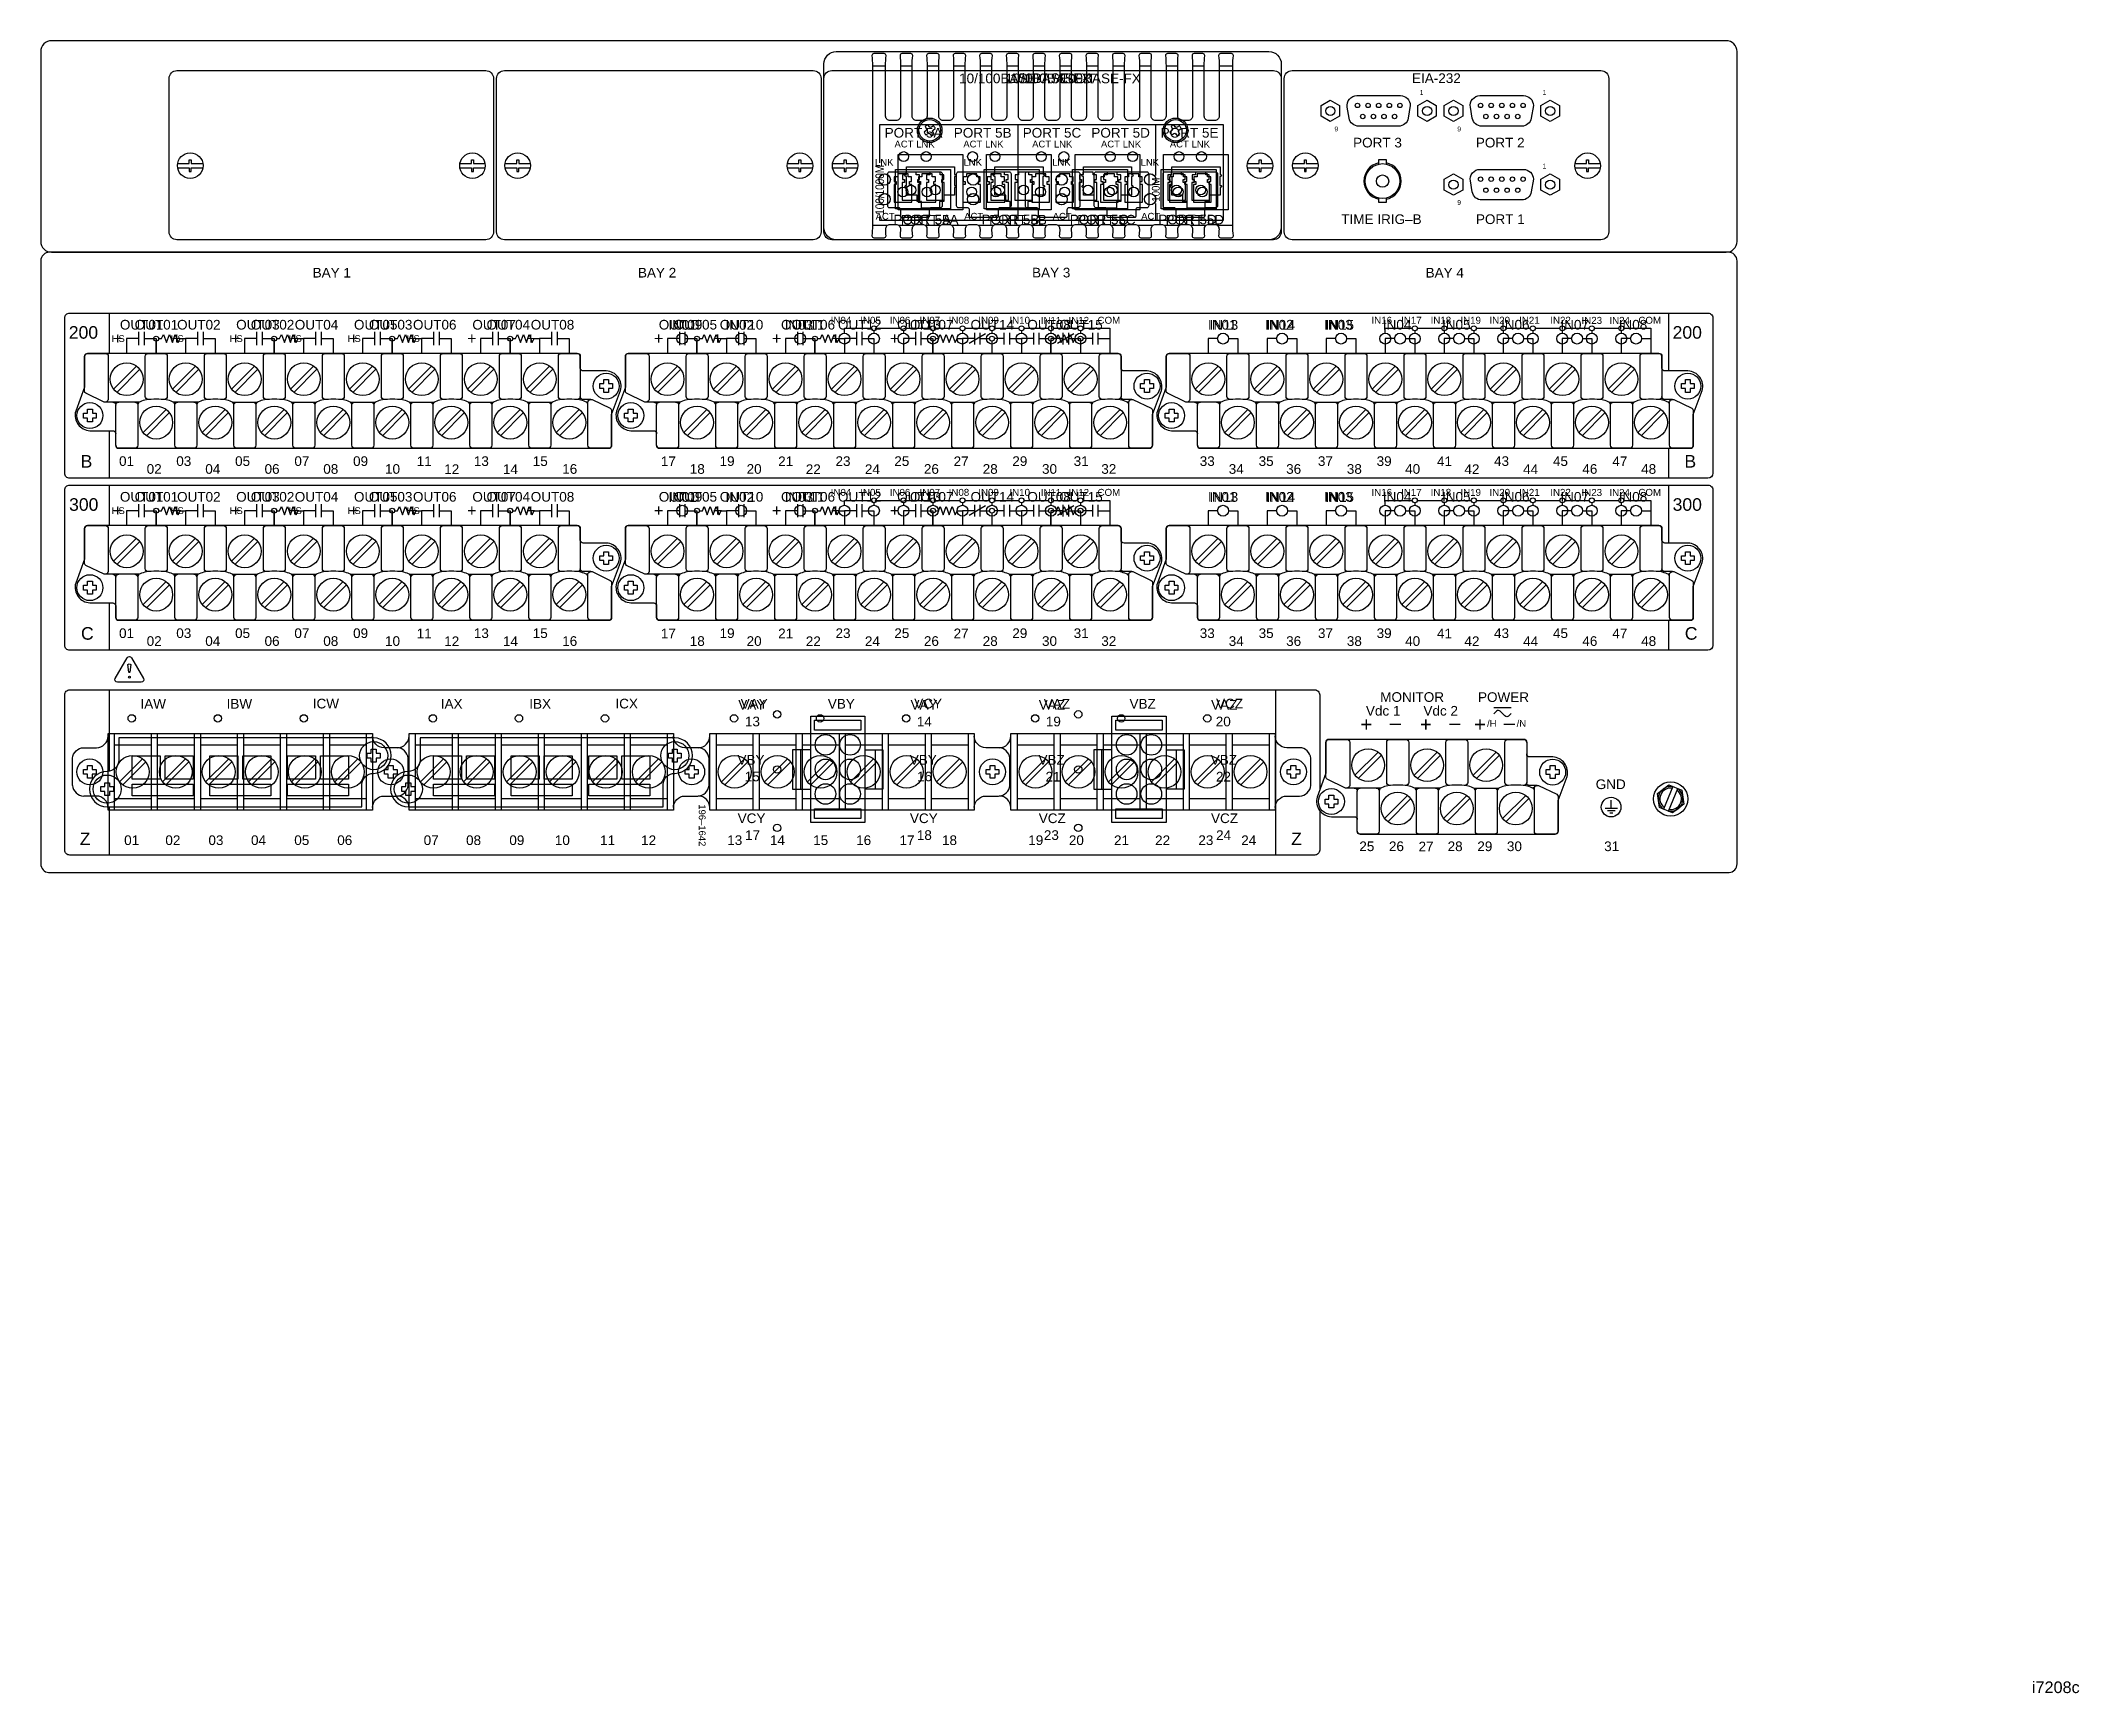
# Model space of a CAD drawing. Extents: x 1 to 47.7, y 0.3 to 34.2.
# Drawn here: x 27 to 47.73, y 0.25 to 17.05 of the extents above; entities that cross this region are included whole.
import ezdxf

# ---------------------------------------------------------------- set-up
doc = ezdxf.new("R2010")
doc.units = 0
doc.header["$MEASUREMENT"] = 0
for name, color, linetype in [('1_1__1__SCREW_TERMINAL', 7, 'CONTINUOUS'), ('1_2__2__CONNECTORIZED', 7, 'CONTINUOUS'), ('2_1__6___4__10-100BASE-T_C', 7, 'CONTINUOUS'), ('2_2__7___4__100BASE-FX_CON', 7, 'CONTINUOUS'), ('2_3__8___2__10-100BASE-T__', 7, 'CONTINUOUS'), ('2_4__9___2__100-1000BASE__', 7, 'CONTINUOUS'), ('4_1__2___8__OPTOISO_IND_LS', 7, 'CONTINUOUS'), ('4_2__7___8__OPTOISO_IND_LS', 7, 'CONTINUOUS'), ('4_3__4___24__OPTOISO_LS_IN', 7, 'CONTINUOUS'), ('4_4__D___24__OPTOISO_LS_IN', 7, 'CONTINUOUS'), ('4_5__8___8__OPTOISO_IND_LS', 7, 'CONTINUOUS'), ('5_1__0__EMPTY', 7, 'CONTINUOUS'), ('5_2__2___8__OPTOISO_IND_LS', 7, 'CONTINUOUS'), ('5_3__7___8__OPTOISO_IND_LS', 7, 'CONTINUOUS'), ('5_4__4___24__OPTOISO_LS_IN', 7, 'CONTINUOUS'), ('5_5__D___24__OPTOISO_LS_IN', 7, 'CONTINUOUS'), ('5_6__8___8__OPTOISO_IND_LS', 7, 'CONTINUOUS'), ('6_0______DWG_', 7, 'CONTINUOUS')]:
    doc.layers.add(name, color=color, linetype=linetype)
doc.styles.add('ARIAL', font='arial.ttf')

msp = doc.modelspace()

# ---------------------------------------------------------------- texts
at = {"layer": '1_1__1__SCREW_TERMINAL', "style": 'ARIAL'}
for s, height, p in [('VAY', 0.0983, (34.118, 10.263)), ('VBY', 0.0983, (35.004, 10.263)), ('VCY', 0.0983, (35.883, 10.265)), ('VAZ', 0.0983, (37.2, 10.263)), ('VBZ', 0.0983, (38.072, 10.263)), ('VCZ', 0.0983, (38.952, 10.265)), ('13', 0.0983, (33.981, 8.876)), ('14', 0.0983, (34.415, 8.875)), ('15', 0.0983, (34.855, 8.876)), ('16', 0.0983, (35.292, 8.876)), ('17', 0.0983, (35.733, 8.875)), ('18', 0.0983, (36.165, 8.876)), ('19', 0.0983, (37.042, 8.876)), ('20', 0.0983, (37.455, 8.876)), ('21', 0.0983, (37.914, 8.875)), ('22', 0.0983, (38.332, 8.875)), ('23', 0.0983, (38.772, 8.876)), ('24', 0.0983, (39.208, 8.875)), ('Z', 0.128, (39.715, 8.875))]:
    msp.add_text(s, height=height, dxfattribs=at).set_placement(p)
at = {"layer": '1_2__2__CONNECTORIZED', "style": 'ARIAL'}
for s, p in [('VAY', (34.093, 10.253)), ('13', (34.161, 10.083)), ('VAY', (35.845, 10.253)), ('14', (35.909, 10.082)), ('VAZ', (37.149, 10.253)), ('19', (37.221, 10.083)), ('VAZ', (38.901, 10.253)), ('20', (38.949, 10.083)), ('VBY', (34.085, 9.693)), ('VBY', (35.837, 9.693)), ('VBZ', (37.146, 9.693)), ('VBZ', (38.898, 9.693)), ('15', (34.159, 9.524)), ('16', (35.911, 9.524)), ('21', (37.218, 9.522)), ('22', (38.951, 9.522)), ('VCY', (34.087, 9.099)), ('VCY', (35.839, 9.099)), ('VCZ', (37.149, 9.099)), ('VCZ', (38.901, 9.099)), ('17', (34.162, 8.927)), ('18', (35.909, 8.928)), ('23', (37.201, 8.928)), ('24', (38.952, 8.927))]:
    msp.add_text(s, height=0.0983, dxfattribs=at).set_placement(p)
msp.add_text('196–1642', height=0.0688, rotation=270, dxfattribs=at).set_placement((33.692, 9.29))
at = {"layer": '2_1__6___4__10-100BASE-T_C', "style": 'ARIAL'}
for s, height, p in [('10/100BASE-T', 0.09833, (36.81, 16.623)), ('LNK', 0.0688, (35.484, 15.784)), ('LNK', 0.0688, (36.383, 15.784)), ('LNK', 0.0688, (37.285, 15.784)), ('LNK', 0.0688, (38.186, 15.784)), ('ACT', 0.0688, (35.49, 15.235)), ('PORT 5A', 0.0983, (35.746, 15.186)), ('ACT', 0.0688, (36.391, 15.235)), ('PORT 5B', 0.0983, (36.644, 15.186)), ('ACT', 0.0688, (37.291, 15.235)), ('PORT 5C', 0.0983, (37.539, 15.186)), ('ACT', 0.0688, (38.191, 15.235)), ('PORT 5D', 0.0983, (38.438, 15.186))]:
    msp.add_text(s, height=height, dxfattribs=at).set_placement(p)
at = {"layer": '2_2__7___4__100BASE-FX_CON', "style": 'ARIAL'}
for s, height, p in [('100BASE-FX', 0.0983, (36.858, 16.624)), ('LNK', 0.0688, (35.485, 15.785)), ('LNK', 0.0688, (36.385, 15.785)), ('LNK', 0.0688, (37.285, 15.785)), ('LNK', 0.0688, (38.185, 15.785)), ('ACT', 0.0688, (35.491, 15.236)), ('PORT 5A', 0.0983, (35.671, 15.188)), ('ACT', 0.0688, (36.391, 15.236)), ('PORT 5B', 0.0983, (36.568, 15.188)), ('ACT', 0.0688, (37.291, 15.236)), ('PORT 5C', 0.0983, (37.464, 15.188)), ('ACT', 0.0688, (38.191, 15.236)), ('PORT 5D', 0.0983, (38.364, 15.188))]:
    msp.add_text(s, height=height, dxfattribs=at).set_placement(p)
at = {"layer": '2_3__8___2__10-100BASE-T__', "style": 'ARIAL'}
for s, height, p in [('10/100BASE-T / 100BASE-FX', 0.09833, (36.339, 16.623)), ('LNK', 0.0688, (35.484, 15.784)), ('LNK', 0.0688, (36.384, 15.784)), ('LNK', 0.0688, (37.287, 15.784)), ('LNK', 0.0688, (38.185, 15.784)), ('ACT', 0.0688, (35.49, 15.235)), ('PORT 5A', 0.0983, (35.671, 15.186)), ('ACT', 0.0688, (36.391, 15.235)), ('PORT 5B', 0.0983, (36.644, 15.186)), ('ACT', 0.0688, (37.291, 15.235)), ('PORT 5C', 0.0983, (37.464, 15.186)), ('ACT', 0.0688, (38.191, 15.235)), ('PORT 5D', 0.0983, (38.438, 15.186))]:
    msp.add_text(s, height=height, dxfattribs=at).set_placement(p)
at = {"layer": '2_4__9___2__100-1000BASE__', "style": 'ARIAL'}
for s, height, p in [('PORT 5A', 0.0983, (35.582, 16.07)), ('PORT 5B', 0.0983, (36.285, 16.07)), ('PORT 5C', 0.0983, (36.986, 16.07)), ('PORT 5D', 0.0983, (37.684, 16.07)), ('PORT 5E', 0.0983, (38.389, 16.07)), ('ACT', 0.0688, (35.682, 15.97)), ('LNK', 0.0688, (35.903, 15.969)), ('ACT', 0.0688, (36.382, 15.97)), ('LNK', 0.0688, (36.603, 15.969)), ('ACT', 0.0688, (37.082, 15.97)), ('LNK', 0.0688, (37.303, 15.969)), ('ACT', 0.0688, (37.782, 15.97)), ('LNK', 0.0688, (38.003, 15.969)), ('ACT', 0.0688, (38.482, 15.97)), ('LNK', 0.0688, (38.703, 15.969))]:
    msp.add_text(s, height=height, dxfattribs=at).set_placement(p)
for s, height, width, p in [('100/1000M', 0.0885, 0.82, (35.576, 15.285)), ('100M', 0.08, 0.87, (38.379, 15.419))]:
    msp.add_text(s, height=height, rotation=90, dxfattribs=dict(at, width=width)).set_placement(p)
at = {"layer": '4_1__2___8__OPTOISO_IND_LS', "style": 'ARIAL'}
for s, p in [('OUT01', (27.805, 14.118)), ('OUT02', (28.386, 14.118)), ('OUT03', (28.987, 14.118)), ('OUT04', (29.583, 14.118)), ('OUT05', (30.185, 14.118)), ('OUT06', (30.785, 14.118)), ('OUT07', (31.389, 14.118)), ('OUT08', (31.983, 14.118)), ('OUT09', (33.285, 14.118)), ('OUT10', (33.905, 14.118)), ('OUT11', (34.528, 14.118)), ('OUT12', (35.107, 14.118)), ('OUT13', (35.709, 14.118)), ('OUT14', (36.455, 14.118)), ('OUT15', (37.357, 14.118)), ('IN01', (38.87, 14.118)), ('IN02', (39.451, 14.118)), ('IN03', (40.052, 14.118)), ('IN04', (40.648, 14.118)), ('IN05', (41.25, 14.118)), ('IN06', (41.85, 14.118)), ('IN07', (42.454, 14.118)), ('IN08', (43.047, 14.118))]:
    msp.add_text(s, height=0.0983, dxfattribs=at).set_placement(p)
at = {"layer": '4_2__7___8__OPTOISO_IND_LS', "style": 'ARIAL'}
for s, height, p in [('OUT01', 0.0983, (27.805, 14.118)), ('OUT02', 0.0983, (28.386, 14.118)), ('OUT03', 0.0983, (28.987, 14.118)), ('OUT04', 0.0983, (29.583, 14.118)), ('OUT05', 0.0983, (30.185, 14.118)), ('OUT06', 0.0983, (30.785, 14.118)), ('OUT07', 0.0983, (31.389, 14.118)), ('OUT08', 0.0983, (31.983, 14.118)), ('OUT09', 0.0983, (33.285, 14.118)), ('OUT10', 0.0983, (33.905, 14.118)), ('OUT11', 0.0983, (34.528, 14.118)), ('OUT12', 0.0983, (35.107, 14.118)), ('OUT13', 0.0983, (35.709, 14.118)), ('OUT14', 0.0983, (36.455, 14.118)), ('OUT15', 0.0983, (37.357, 14.118)), ('IN01', 0.0983, (38.87, 14.118)), ('IN02', 0.0983, (39.451, 14.118)), ('IN03', 0.0983, (40.052, 14.118)), ('IN04', 0.0983, (40.648, 14.118)), ('IN05', 0.0983, (41.25, 14.118)), ('IN06', 0.0983, (41.85, 14.118)), ('IN07', 0.0983, (42.454, 14.118)), ('IN08', 0.0983, (43.047, 14.118)), ('+', 0.118, (27.736, 13.97)), ('+', 0.118, (28.336, 13.97)), ('+', 0.118, (28.936, 13.97)), ('+', 0.118, (29.536, 13.97)), ('+', 0.118, (30.136, 13.97)), ('+', 0.118, (30.736, 13.97)), ('+', 0.118, (31.336, 13.97)), ('+', 0.118, (31.936, 13.97)), ('+', 0.118, (33.236, 13.97)), ('+', 0.118, (33.836, 13.97)), ('+', 0.118, (34.436, 13.97)), ('+', 0.118, (35.036, 13.97)), ('+', 0.118, (35.636, 13.97))]:
    msp.add_text(s, height=height, dxfattribs=at).set_placement(p)
at = {"layer": '4_3__4___24__OPTOISO_LS_IN', "style": 'ARIAL'}
for s, height, p in [('OUT01', 0.0983, (27.805, 14.118)), ('OUT02', 0.0983, (28.386, 14.118)), ('OUT03', 0.0983, (28.987, 14.118)), ('OUT04', 0.0983, (29.583, 14.118)), ('OUT05', 0.0983, (30.185, 14.118)), ('OUT06', 0.0983, (30.785, 14.118)), ('OUT07', 0.0983, (31.389, 14.118)), ('OUT08', 0.0983, (31.983, 14.118)), ('IN01', 0.0983, (33.383, 14.116)), ('IN02', 0.0983, (33.964, 14.116)), ('IN03', 0.0983, (34.565, 14.116)), ('IN04', 0.0708, (35.033, 14.177)), ('IN05', 0.0708, (35.334, 14.177)), ('IN06', 0.0708, (35.634, 14.177)), ('IN07', 0.0708, (35.937, 14.177)), ('IN08', 0.0708, (36.233, 14.177)), ('IN09', 0.0708, (36.534, 14.177)), ('IN10', 0.0708, (36.851, 14.177)), ('IN11', 0.0708, (37.169, 14.176)), ('IN12', 0.0708, (37.452, 14.176)), ('COM', 0.0708, (37.747, 14.177)), ('IN13', 0.0983, (38.887, 14.116)), ('IN14', 0.0983, (39.464, 14.116)), ('IN15', 0.0983, (40.065, 14.116)), ('IN16', 0.0708, (40.533, 14.177)), ('IN17', 0.0708, (40.834, 14.177)), ('IN18', 0.0708, (41.134, 14.177)), ('IN19', 0.0708, (41.437, 14.177)), ('IN20', 0.0708, (41.733, 14.177)), ('IN21', 0.0708, (42.034, 14.177)), ('IN22', 0.0708, (42.351, 14.177)), ('IN23', 0.0708, (42.669, 14.176)), ('IN24', 0.0708, (42.952, 14.176)), ('COM', 0.0708, (43.247, 14.177)), ('HS', 0.0688, (27.721, 13.992)), ('HS', 0.0688, (28.321, 13.992)), ('HS', 0.0688, (28.921, 13.992)), ('HS', 0.0688, (29.521, 13.992)), ('HS', 0.0688, (30.121, 13.992)), ('HS', 0.0688, (30.721, 13.992))]:
    msp.add_text(s, height=height, dxfattribs=at).set_placement(p)
at = {"layer": '4_4__D___24__OPTOISO_LS_IN', "style": 'ARIAL'}
for s, height, p in [('OUT01', 0.0983, (27.805, 14.118)), ('OUT02', 0.0983, (28.386, 14.118)), ('OUT03', 0.0983, (28.987, 14.118)), ('OUT04', 0.0983, (29.583, 14.118)), ('OUT05', 0.0983, (30.185, 14.118)), ('OUT06', 0.0983, (30.785, 14.118)), ('OUT07', 0.0983, (31.389, 14.118)), ('OUT08', 0.0983, (31.983, 14.118)), ('IN01', 0.0983, (33.383, 14.116)), ('IN02', 0.0983, (33.964, 14.116)), ('IN03', 0.0983, (34.565, 14.116)), ('IN04', 0.0708, (35.033, 14.177)), ('IN05', 0.0708, (35.334, 14.177)), ('IN06', 0.0708, (35.634, 14.177)), ('IN07', 0.0708, (35.937, 14.177)), ('IN08', 0.0708, (36.233, 14.177)), ('IN09', 0.0708, (36.534, 14.177)), ('IN10', 0.0708, (36.851, 14.177)), ('IN11', 0.0708, (37.169, 14.176)), ('IN12', 0.0708, (37.452, 14.176)), ('COM', 0.0708, (37.747, 14.177)), ('IN13', 0.0983, (38.887, 14.116)), ('IN14', 0.0983, (39.464, 14.116)), ('IN15', 0.0983, (40.065, 14.116)), ('IN16', 0.0708, (40.533, 14.177)), ('IN17', 0.0708, (40.834, 14.177)), ('IN18', 0.0708, (41.134, 14.177)), ('IN19', 0.0708, (41.437, 14.177)), ('IN20', 0.0708, (41.733, 14.177)), ('IN21', 0.0708, (42.034, 14.177)), ('IN22', 0.0708, (42.351, 14.177)), ('IN23', 0.0708, (42.669, 14.176)), ('IN24', 0.0708, (42.952, 14.176)), ('COM', 0.0708, (43.247, 14.177))]:
    msp.add_text(s, height=height, dxfattribs=at).set_placement(p)
at = {"layer": '4_5__8___8__OPTOISO_IND_LS', "style": 'ARIAL'}
for s, p in [('OUT01', (27.955, 14.118)), ('OUT02', (29.136, 14.118)), ('OUT03', (30.337, 14.118)), ('OUT04', (31.533, 14.118)), ('OUT05', (33.435, 14.118)), ('OUT06', (34.635, 14.118)), ('OUT07', (35.839, 14.118)), ('OUT08', (37.033, 14.118)), ('IN01', (38.87, 14.118)), ('IN02', (39.451, 14.118)), ('IN03', (40.052, 14.118)), ('IN04', (40.648, 14.118)), ('IN05', (41.25, 14.118)), ('IN06', (41.85, 14.118)), ('IN07', (42.454, 14.118)), ('IN08', (43.047, 14.118))]:
    msp.add_text(s, height=0.0983, dxfattribs=at).set_placement(p)
at = {"layer": '5_2__2___8__OPTOISO_IND_LS', "style": 'ARIAL'}
for s, p in [('OUT01', (27.805, 12.368)), ('OUT02', (28.386, 12.368)), ('OUT03', (28.987, 12.368)), ('OUT04', (29.583, 12.368)), ('OUT05', (30.185, 12.368)), ('OUT06', (30.785, 12.368)), ('OUT07', (31.389, 12.368)), ('OUT08', (31.983, 12.368)), ('OUT09', (33.285, 12.368)), ('OUT10', (33.905, 12.368)), ('OUT11', (34.528, 12.368)), ('OUT12', (35.107, 12.368)), ('OUT13', (35.709, 12.368)), ('OUT14', (36.455, 12.368)), ('OUT15', (37.357, 12.368)), ('IN01', (38.87, 12.368)), ('IN02', (39.451, 12.368)), ('IN03', (40.052, 12.368)), ('IN04', (40.648, 12.368)), ('IN05', (41.25, 12.368)), ('IN06', (41.85, 12.368)), ('IN07', (42.454, 12.368)), ('IN08', (43.047, 12.368))]:
    msp.add_text(s, height=0.0983, dxfattribs=at).set_placement(p)
at = {"layer": '5_3__7___8__OPTOISO_IND_LS', "style": 'ARIAL'}
for s, height, p in [('OUT01', 0.0983, (27.805, 12.368)), ('OUT02', 0.0983, (28.386, 12.368)), ('OUT03', 0.0983, (28.987, 12.368)), ('OUT04', 0.0983, (29.583, 12.368)), ('OUT05', 0.0983, (30.185, 12.368)), ('OUT06', 0.0983, (30.785, 12.368)), ('OUT07', 0.0983, (31.389, 12.368)), ('OUT08', 0.0983, (31.983, 12.368)), ('OUT09', 0.0983, (33.285, 12.368)), ('OUT10', 0.0983, (33.905, 12.368)), ('OUT11', 0.0983, (34.528, 12.368)), ('OUT12', 0.0983, (35.107, 12.368)), ('OUT13', 0.0983, (35.709, 12.368)), ('OUT14', 0.0983, (36.455, 12.368)), ('OUT15', 0.0983, (37.357, 12.368)), ('IN01', 0.0983, (38.87, 12.368)), ('IN02', 0.0983, (39.451, 12.368)), ('IN03', 0.0983, (40.052, 12.368)), ('IN04', 0.0983, (40.648, 12.368)), ('IN05', 0.0983, (41.25, 12.368)), ('IN06', 0.0983, (41.85, 12.368)), ('IN07', 0.0983, (42.454, 12.368)), ('IN08', 0.0983, (43.047, 12.368)), ('+', 0.118, (27.736, 12.22)), ('+', 0.118, (28.336, 12.22)), ('+', 0.118, (28.936, 12.22)), ('+', 0.118, (29.536, 12.22)), ('+', 0.118, (30.136, 12.22)), ('+', 0.118, (30.736, 12.22)), ('+', 0.118, (31.336, 12.22)), ('+', 0.118, (31.936, 12.22)), ('+', 0.118, (33.236, 12.22)), ('+', 0.118, (33.836, 12.22)), ('+', 0.118, (34.436, 12.22)), ('+', 0.118, (35.036, 12.22)), ('+', 0.118, (35.636, 12.22))]:
    msp.add_text(s, height=height, dxfattribs=at).set_placement(p)
at = {"layer": '5_4__4___24__OPTOISO_LS_IN', "style": 'ARIAL'}
for s, height, p in [('OUT01', 0.0983, (27.805, 12.368)), ('OUT02', 0.0983, (28.386, 12.368)), ('OUT03', 0.0983, (28.987, 12.368)), ('OUT04', 0.0983, (29.583, 12.368)), ('OUT05', 0.0983, (30.185, 12.368)), ('OUT06', 0.0983, (30.785, 12.368)), ('OUT07', 0.0983, (31.389, 12.368)), ('OUT08', 0.0983, (31.983, 12.368)), ('IN01', 0.0983, (33.383, 12.366)), ('IN02', 0.0983, (33.964, 12.366)), ('IN03', 0.0983, (34.565, 12.366)), ('IN04', 0.0708, (35.033, 12.427)), ('IN05', 0.0708, (35.334, 12.427)), ('IN06', 0.0708, (35.634, 12.427)), ('IN07', 0.0708, (35.937, 12.427)), ('IN08', 0.0708, (36.233, 12.427)), ('IN09', 0.0708, (36.534, 12.427)), ('IN10', 0.0708, (36.851, 12.427)), ('IN11', 0.0708, (37.169, 12.426)), ('IN12', 0.0708, (37.452, 12.426)), ('COM', 0.0708, (37.747, 12.427)), ('IN13', 0.0983, (38.887, 12.366)), ('IN14', 0.0983, (39.464, 12.366)), ('IN15', 0.0983, (40.065, 12.366)), ('IN16', 0.0708, (40.533, 12.427)), ('IN17', 0.0708, (40.834, 12.427)), ('IN18', 0.0708, (41.134, 12.427)), ('IN19', 0.0708, (41.437, 12.427)), ('IN20', 0.0708, (41.733, 12.427)), ('IN21', 0.0708, (42.034, 12.427)), ('IN22', 0.0708, (42.351, 12.427)), ('IN23', 0.0708, (42.669, 12.426)), ('IN24', 0.0708, (42.952, 12.426)), ('COM', 0.0708, (43.247, 12.427)), ('HS', 0.0688, (27.721, 12.242)), ('HS', 0.0688, (28.321, 12.242)), ('HS', 0.0688, (28.921, 12.242)), ('HS', 0.0688, (29.521, 12.242)), ('HS', 0.0688, (30.121, 12.242)), ('HS', 0.0688, (30.721, 12.242))]:
    msp.add_text(s, height=height, dxfattribs=at).set_placement(p)
at = {"layer": '5_5__D___24__OPTOISO_LS_IN', "style": 'ARIAL'}
for s, height, p in [('OUT01', 0.0983, (27.805, 12.368)), ('OUT02', 0.0983, (28.386, 12.368)), ('OUT03', 0.0983, (28.987, 12.368)), ('OUT04', 0.0983, (29.583, 12.368)), ('OUT05', 0.0983, (30.185, 12.368)), ('OUT06', 0.0983, (30.785, 12.368)), ('OUT07', 0.0983, (31.389, 12.368)), ('OUT08', 0.0983, (31.983, 12.368)), ('IN01', 0.0983, (33.383, 12.366)), ('IN02', 0.0983, (33.964, 12.366)), ('IN03', 0.0983, (34.565, 12.366)), ('IN04', 0.0708, (35.033, 12.427)), ('IN05', 0.0708, (35.334, 12.427)), ('IN06', 0.0708, (35.634, 12.427)), ('IN07', 0.0708, (35.937, 12.427)), ('IN08', 0.0708, (36.233, 12.427)), ('IN09', 0.0708, (36.534, 12.427)), ('IN10', 0.0708, (36.851, 12.427)), ('IN11', 0.0708, (37.169, 12.426)), ('IN12', 0.0708, (37.452, 12.426)), ('COM', 0.0708, (37.747, 12.427)), ('IN13', 0.0983, (38.887, 12.366)), ('IN14', 0.0983, (39.464, 12.366)), ('IN15', 0.0983, (40.065, 12.366)), ('IN16', 0.0708, (40.533, 12.427)), ('IN17', 0.0708, (40.834, 12.427)), ('IN18', 0.0708, (41.134, 12.427)), ('IN19', 0.0708, (41.437, 12.427)), ('IN20', 0.0708, (41.733, 12.427)), ('IN21', 0.0708, (42.034, 12.427)), ('IN22', 0.0708, (42.351, 12.427)), ('IN23', 0.0708, (42.669, 12.426)), ('IN24', 0.0708, (42.952, 12.426)), ('COM', 0.0708, (43.247, 12.427))]:
    msp.add_text(s, height=height, dxfattribs=at).set_placement(p)
at = {"layer": '5_6__8___8__OPTOISO_IND_LS', "style": 'ARIAL'}
for s, p in [('OUT01', (27.955, 12.368)), ('OUT02', (29.136, 12.368)), ('OUT03', (30.337, 12.368)), ('OUT04', (31.533, 12.368)), ('OUT05', (33.435, 12.368)), ('OUT06', (34.635, 12.368)), ('OUT07', (35.839, 12.368)), ('OUT08', (37.033, 12.368)), ('IN01', (38.87, 12.368)), ('IN02', (39.451, 12.368)), ('IN03', (40.052, 12.368)), ('IN04', (40.648, 12.368)), ('IN05', (41.25, 12.368)), ('IN06', (41.85, 12.368)), ('IN07', (42.454, 12.368)), ('IN08', (43.047, 12.368))]:
    msp.add_text(s, height=0.0983, dxfattribs=at).set_placement(p)
at = {"layer": '6_0______DWG_', "style": 'ARIAL'}
for s, height, p in [('EIA-232', 0.0983, (40.945, 16.625)), ('1', 0.0492, (41.023, 16.504)), ('1', 0.0492, (42.272, 16.504)), ('9', 0.0492, (40.156, 16.133)), ('9', 0.0492, (41.405, 16.133)), ('PORT 3', 0.0983, (40.346, 15.97)), ('PORT 2', 0.0983, (41.594, 15.97)), ('1', 0.0492, (42.272, 15.755)), ('9', 0.0492, (41.405, 15.385)), ('TIME IRIG–B', 0.09833, (40.226, 15.191)), ('PORT 1', 0.0983, (41.595, 15.191)), ('BAY 1', 0.0983, (29.765, 14.647)), ('BAY 2', 0.0983, (33.073, 14.647)), ('BAY 3', 0.0983, (37.081, 14.648)), ('BAY 4', 0.0983, (41.083, 14.647)), ('200', 0.1278, (27.285, 14.025)), ('200', 0.1278, (43.595, 14.025)), ('B', 0.128, (27.405, 12.714)), ('01', 0.0983, (27.796, 12.731)), ('02', 0.0983, (28.077, 12.651)), ('03', 0.0983, (28.378, 12.731)), ('04', 0.0983, (28.673, 12.651)), ('05', 0.0983, (28.976, 12.731)), ('06', 0.0983, (29.276, 12.651)), ('07', 0.0983, (29.579, 12.731)), ('08', 0.0983, (29.873, 12.651)), ('09', 0.0983, (30.176, 12.731)), ('10', 0.0983, (30.501, 12.651)), ('11', 0.0983, (30.823, 12.729)), ('12', 0.0983, (31.103, 12.649)), ('13', 0.0983, (31.404, 12.731)), ('14', 0.0983, (31.7, 12.649)), ('15', 0.0983, (32.003, 12.731)), ('16', 0.0983, (32.303, 12.651)), ('17', 0.0983, (33.306, 12.729)), ('18', 0.0983, (33.6, 12.651)), ('19', 0.0983, (33.903, 12.731)), ('20', 0.0983, (34.178, 12.651)), ('21', 0.0983, (34.499, 12.729)), ('22', 0.0983, (34.78, 12.649)), ('23', 0.0983, (35.082, 12.731)), ('24', 0.0983, (35.381, 12.649)), ('25', 0.0983, (35.68, 12.731)), ('26', 0.0983, (35.981, 12.651)), ('27', 0.0983, (36.283, 12.729)), ('28', 0.0983, (36.579, 12.651)), ('29', 0.0983, (36.88, 12.731)), ('30', 0.0983, (37.182, 12.651)), ('31', 0.0983, (37.504, 12.731)), ('32', 0.0983, (37.785, 12.651)), ('33', 0.0983, (38.786, 12.731)), ('34', 0.0983, (39.081, 12.651)), ('35', 0.0983, (39.385, 12.731)), ('36', 0.0983, (39.665, 12.651)), ('37', 0.0983, (39.988, 12.731)), ('38', 0.0983, (40.282, 12.651)), ('39', 0.0983, (40.585, 12.731)), ('40', 0.0983, (40.875, 12.651)), ('41', 0.0983, (41.199, 12.729)), ('42', 0.0983, (41.478, 12.649)), ('43', 0.0983, (41.779, 12.731)), ('44', 0.0983, (42.075, 12.649)), ('45', 0.0983, (42.378, 12.731)), ('46', 0.0983, (42.677, 12.651)), ('47', 0.0983, (42.982, 12.729)), ('48', 0.0983, (43.275, 12.651)), ('B', 0.128, (43.715, 12.714)), ('300', 0.1278, (27.288, 12.275)), ('300', 0.1278, (43.595, 12.275)), ('C', 0.128, (27.409, 10.964)), ('01', 0.0983, (27.796, 10.981)), ('02', 0.0983, (28.077, 10.901)), ('03', 0.0983, (28.378, 10.981)), ('04', 0.0983, (28.673, 10.901)), ('05', 0.0983, (28.976, 10.981)), ('06', 0.0983, (29.276, 10.901)), ('07', 0.0983, (29.579, 10.981)), ('08', 0.0983, (29.873, 10.901)), ('09', 0.0983, (30.176, 10.981)), ('10', 0.0983, (30.501, 10.901)), ('11', 0.0983, (30.823, 10.979)), ('12', 0.0983, (31.103, 10.899)), ('13', 0.0983, (31.404, 10.981)), ('14', 0.0983, (31.7, 10.899)), ('15', 0.0983, (32.003, 10.981)), ('16', 0.0983, (32.303, 10.901)), ('17', 0.0983, (33.306, 10.979)), ('18', 0.0983, (33.6, 10.901)), ('19', 0.0983, (33.903, 10.981)), ('20', 0.0983, (34.178, 10.901)), ('21', 0.0983, (34.499, 10.979)), ('22', 0.0983, (34.78, 10.899)), ('23', 0.0983, (35.082, 10.981)), ('24', 0.0983, (35.381, 10.899)), ('25', 0.0983, (35.68, 10.981)), ('26', 0.0983, (35.981, 10.901)), ('27', 0.0983, (36.283, 10.979)), ('28', 0.0983, (36.579, 10.901)), ('29', 0.0983, (36.88, 10.981)), ('30', 0.0983, (37.182, 10.901)), ('31', 0.0983, (37.504, 10.981)), ('32', 0.0983, (37.785, 10.901)), ('33', 0.0983, (38.786, 10.981)), ('34', 0.0983, (39.081, 10.901)), ('35', 0.0983, (39.385, 10.981)), ('36', 0.0983, (39.665, 10.901)), ('37', 0.0983, (39.988, 10.981)), ('38', 0.0983, (40.282, 10.901)), ('39', 0.0983, (40.585, 10.981)), ('40', 0.0983, (40.875, 10.901)), ('41', 0.0983, (41.199, 10.979)), ('42', 0.0983, (41.478, 10.899)), ('43', 0.0983, (41.779, 10.981)), ('44', 0.0983, (42.075, 10.899)), ('45', 0.0983, (42.378, 10.981)), ('46', 0.0983, (42.677, 10.901)), ('47', 0.0983, (42.982, 10.979)), ('48', 0.0983, (43.275, 10.901)), ('C', 0.128, (43.719, 10.964)), ('MONITOR', 0.0983, (40.622, 10.332)), ('POWER', 0.0983, (41.616, 10.331)), ('IAW', 0.0983, (28.014, 10.263)), ('IBW', 0.0983, (28.89, 10.263)), ('ICW', 0.0983, (29.766, 10.265)), ('IAX', 0.0983, (31.068, 10.263)), ('IBX', 0.0983, (31.968, 10.263)), ('ICX', 0.0983, (32.844, 10.265)), ('Vdc 1', 0.0983, (40.476, 10.192)), ('Vdc 2', 0.0983, (41.061, 10.192)), ('+', 0.147, (40.421, 10.031)), ('–', 0.147, (40.718, 10.05)), ('+', 0.147, (41.026, 10.031)), ('–', 0.147, (41.323, 10.05)), ('+', 0.147, (41.577, 10.03)), ('/H', 0.0688, (41.708, 10.078)), ('–', 0.147, (41.878, 10.049)), ('/N', 0.0688, (42.009, 10.078)), ('GND', 0.0983, (42.813, 9.445)), ('Z', 0.128, (27.396, 8.875)), ('01', 0.0983, (27.848, 8.876)), ('02', 0.0983, (28.267, 8.876)), ('03', 0.0983, (28.705, 8.876)), ('04', 0.0983, (29.138, 8.876)), ('05', 0.0983, (29.578, 8.876)), ('06', 0.0983, (30.015, 8.876)), ('07', 0.0983, (30.894, 8.876)), ('08', 0.0983, (31.325, 8.876)), ('09', 0.0983, (31.765, 8.876)), ('10', 0.0983, (32.228, 8.876)), ('11', 0.0983, (32.688, 8.875)), ('12', 0.0983, (33.105, 8.875)), ('25', 0.0983, (40.409, 8.814)), ('26', 0.0983, (40.71, 8.814)), ('27', 0.0983, (41.011, 8.812)), ('28', 0.0983, (41.307, 8.814)), ('29', 0.0983, (41.609, 8.814)), ('30', 0.0983, (41.91, 8.814)), ('31', 0.0983, (42.899, 8.814)), ('i7208c', 0.118, (47.249, 0.252))]:
    msp.add_text(s, height=height, dxfattribs=at).set_placement(p)

# ---------------------------------------------------------------- linework, layer by layer
at = {"layer": '1_1__1__SCREW_TERMINAL'}
for points in [[(27.694, 10.454), (27.694, 10.01)], [(39.555, 10.454), (39.555, 9.963)], [(27.748, 10.01), (27.748, 9.23)], [(28.123, 10.01), (28.123, 9.23)], [(28.185, 10.01), (28.185, 9.23)], [(28.56, 10.01), (28.56, 9.23)], [(28.623, 10.01), (28.623, 9.23)], [(28.998, 10.01), (28.998, 9.23)], [(29.06, 10.01), (29.06, 9.23)], [(29.435, 10.01), (29.435, 9.23)], [(29.498, 10.01), (29.498, 9.23)], [(29.873, 10.01), (29.873, 9.23)], [(29.935, 10.01), (29.935, 9.23)], [(30.31, 10.01), (30.31, 9.23)], [(30.808, 10.01), (30.808, 9.23)], [(31.183, 10.01), (31.183, 9.23)], [(31.245, 10.01), (31.245, 9.23)], [(31.62, 10.01), (31.62, 9.23)], [(31.683, 10.01), (31.683, 9.23)], [(32.058, 10.01), (32.058, 9.23)], [(32.12, 10.01), (32.12, 9.23)], [(32.495, 10.01), (32.495, 9.23)], [(32.558, 10.01), (32.558, 9.23)], [(32.933, 10.01), (32.933, 9.23)], [(32.995, 10.01), (32.995, 9.23)], [(33.37, 10.01), (33.37, 9.23)], [(33.868, 10.01), (33.868, 9.23)], [(34.243, 10.01), (34.243, 9.23)], [(34.305, 10.01), (34.305, 9.23)], [(34.68, 10.01), (34.68, 9.23)], [(34.743, 10.01), (34.743, 9.23)], [(35.118, 10.01), (35.118, 9.23)], [(35.181, 10.01), (35.181, 9.23)], [(35.556, 10.01), (35.556, 9.23)], [(35.618, 10.01), (35.618, 9.23)], [(35.993, 10.01), (35.993, 9.23)], [(36.055, 10.01), (36.055, 9.23)], [(36.43, 10.01), (36.43, 9.23)], [(36.928, 10.01), (36.928, 9.23)], [(37.303, 10.01), (37.303, 9.23)], [(37.366, 10.01), (37.366, 9.23)], [(37.741, 10.01), (37.741, 9.23)], [(37.803, 10.01), (37.803, 9.23)], [(38.178, 10.01), (38.178, 9.23)], [(38.241, 10.01), (38.241, 9.23)], [(38.616, 10.01), (38.616, 9.23)], [(38.678, 10.01), (38.678, 9.23)], [(39.053, 10.01), (39.053, 9.23)], [(39.116, 10.01), (39.116, 9.23)], [(39.491, 10.01), (39.491, 9.23)], [(27.748, 9.895), (28.123, 9.895)], [(28.036, 9.754), (27.802, 9.52)], [(28.185, 9.895), (28.56, 9.895)], [(28.473, 9.754), (28.239, 9.52)], [(28.623, 9.895), (28.998, 9.895)], [(28.911, 9.754), (28.676, 9.52)], [(29.06, 9.895), (29.435, 9.895)], [(29.348, 9.754), (29.114, 9.52)], [(29.498, 9.895), (29.873, 9.895)], [(29.786, 9.754), (29.551, 9.52)], [(29.935, 9.895), (30.31, 9.895)], [(30.223, 9.754), (29.989, 9.52)], [(30.808, 9.895), (31.183, 9.895)], [(31.096, 9.754), (30.862, 9.52)], [(31.245, 9.895), (31.62, 9.895)], [(31.533, 9.754), (31.299, 9.52)], [(31.683, 9.895), (32.058, 9.895)], [(31.971, 9.754), (31.737, 9.52)], [(32.12, 9.895), (32.495, 9.895)], [(32.408, 9.754), (32.174, 9.52)], [(32.558, 9.895), (32.933, 9.895)], [(32.846, 9.754), (32.612, 9.52)], [(32.995, 9.895), (33.37, 9.895)], [(33.283, 9.754), (33.049, 9.52)], [(33.868, 9.895), (34.243, 9.895)], [(34.156, 9.754), (33.922, 9.52)], [(34.305, 9.895), (34.68, 9.895)], [(34.593, 9.754), (34.359, 9.52)], [(34.743, 9.895), (35.118, 9.895)], [(35.031, 9.754), (34.797, 9.52)], [(35.181, 9.895), (35.556, 9.895)], [(35.468, 9.754), (35.234, 9.52)], [(35.618, 9.895), (35.993, 9.895)], [(35.906, 9.754), (35.672, 9.52)], [(36.055, 9.895), (36.43, 9.895)], [(36.343, 9.754), (36.109, 9.52)], [(36.928, 9.895), (37.303, 9.895)], [(37.216, 9.754), (36.982, 9.52)], [(37.366, 9.895), (37.741, 9.895)], [(37.654, 9.754), (37.419, 9.52)], [(37.803, 9.895), (38.178, 9.895)], [(38.091, 9.754), (37.857, 9.52)], [(38.241, 9.895), (38.616, 9.895)], [(38.528, 9.754), (38.294, 9.52)], [(38.678, 9.895), (39.053, 9.895)], [(38.966, 9.754), (38.732, 9.52)], [(39.116, 9.895), (39.491, 9.895)], [(39.404, 9.754), (39.169, 9.52)], [(28.069, 9.721), (27.835, 9.487)], [(28.507, 9.721), (28.272, 9.487)], [(28.944, 9.721), (28.71, 9.487)], [(29.382, 9.721), (29.147, 9.487)], [(29.819, 9.721), (29.585, 9.487)], [(30.257, 9.721), (30.022, 9.487)], [(31.129, 9.721), (30.895, 9.487)], [(31.567, 9.721), (31.333, 9.487)], [(32.004, 9.721), (31.77, 9.487)], [(32.442, 9.721), (32.207, 9.487)], [(32.879, 9.721), (32.645, 9.487)], [(33.317, 9.721), (33.083, 9.487)], [(34.189, 9.721), (33.955, 9.487)], [(34.627, 9.721), (34.393, 9.487)], [(35.064, 9.721), (34.83, 9.487)], [(35.502, 9.721), (35.268, 9.487)], [(35.939, 9.721), (35.705, 9.487)], [(36.377, 9.721), (36.143, 9.487)], [(37.249, 9.721), (37.015, 9.487)], [(37.687, 9.721), (37.453, 9.487)], [(38.124, 9.721), (37.89, 9.487)], [(38.562, 9.721), (38.328, 9.487)], [(38.999, 9.721), (38.765, 9.487)], [(39.437, 9.721), (39.203, 9.487)], [(28.123, 9.345), (27.748, 9.345)], [(28.56, 9.345), (28.185, 9.345)], [(28.998, 9.345), (28.623, 9.345)], [(29.435, 9.345), (29.06, 9.345)], [(29.873, 9.345), (29.498, 9.345)], [(30.31, 9.345), (29.935, 9.345)], [(31.183, 9.345), (30.808, 9.345)], [(31.62, 9.345), (31.245, 9.345)], [(32.058, 9.345), (31.683, 9.345)], [(32.495, 9.345), (32.12, 9.345)], [(32.933, 9.345), (32.558, 9.345)], [(33.37, 9.345), (32.995, 9.345)], [(34.243, 9.345), (33.868, 9.345)], [(34.68, 9.345), (34.305, 9.345)], [(35.118, 9.345), (34.743, 9.345)], [(35.556, 9.345), (35.181, 9.345)], [(35.993, 9.345), (35.618, 9.345)], [(36.43, 9.345), (36.055, 9.345)], [(37.303, 9.345), (36.928, 9.345)], [(37.741, 9.345), (37.366, 9.345)], [(38.178, 9.345), (37.803, 9.345)], [(38.616, 9.345), (38.241, 9.345)], [(39.053, 9.345), (38.678, 9.345)], [(39.491, 9.345), (39.116, 9.345)], [(27.694, 9.23), (27.694, 8.774)], [(39.555, 9.278), (39.555, 8.774)]]:
    msp.add_lwpolyline(points, dxfattribs=at)
for points in [[(27.322, 9.483), (27.322, 9.758, -0.374201), (27.437, 9.866), (27.567, 9.866, 0.403969), (27.685, 9.982)], [(30.373, 9.258, -0.403969), (30.491, 9.374), (30.621, 9.374, 0.374201), (30.736, 9.483), (30.736, 9.758, 0.374201), (30.621, 9.866), (30.491, 9.866, -0.403969), (30.373, 9.982)], [(30.627, 9.866, 0.403969), (30.745, 9.982)], [(33.433, 9.258, -0.403969), (33.551, 9.374), (33.681, 9.374, 0.374201), (33.796, 9.483), (33.796, 9.758, 0.374201), (33.681, 9.866), (33.551, 9.866, -0.403969), (33.433, 9.982)], [(33.687, 9.866, 0.403969), (33.805, 9.982)], [(36.493, 9.258, -0.403969), (36.611, 9.374), (36.741, 9.374, 0.374201), (36.856, 9.483), (36.856, 9.758, 0.374201), (36.741, 9.866), (36.611, 9.866, -0.403969), (36.493, 9.982)], [(36.748, 9.866, 0.403969), (36.866, 9.982)], [(39.553, 9.258, -0.403969), (39.671, 9.374), (39.801, 9.374, 0.374201), (39.916, 9.483), (39.916, 9.758, 0.374201), (39.801, 9.866), (39.671, 9.866, -0.403969), (39.553, 9.982)], [(27.322, 9.483, 0.374201), (27.437, 9.374)], [(27.685, 9.258, 0.403969), (27.567, 9.374), (27.437, 9.374, -0.374201)], [(30.745, 9.258, 0.403969), (30.627, 9.374)], [(33.805, 9.258, 0.403969), (33.687, 9.374)], [(36.866, 9.258, 0.403969), (36.748, 9.374)]]:
    msp.add_lwpolyline(points, format="xyb", dxfattribs=at)
for points in [[(27.685, 10.01), (30.373, 10.01), (30.373, 9.23), (27.685, 9.23)], [(30.745, 10.01), (33.433, 10.01), (33.433, 9.23), (30.745, 9.23)], [(33.805, 10.01), (36.493, 10.01), (36.493, 9.23), (33.805, 9.23)], [(36.866, 10.01), (39.553, 10.01), (39.553, 9.23), (36.866, 9.23)], [(27.474, 9.645), (27.474, 9.685), (27.524, 9.685), (27.524, 9.645), (27.564, 9.645), (27.564, 9.595), (27.524, 9.595), (27.524, 9.555), (27.474, 9.555), (27.474, 9.595), (27.434, 9.595), (27.434, 9.645)], [(30.534, 9.645), (30.534, 9.685), (30.584, 9.685), (30.584, 9.645), (30.624, 9.645), (30.624, 9.595), (30.584, 9.595), (30.584, 9.555), (30.534, 9.555), (30.534, 9.595), (30.494, 9.595), (30.494, 9.645)], [(33.594, 9.645), (33.594, 9.685), (33.644, 9.685), (33.644, 9.645), (33.684, 9.645), (33.684, 9.595), (33.644, 9.595), (33.644, 9.555), (33.594, 9.555), (33.594, 9.595), (33.554, 9.595), (33.554, 9.645)], [(36.654, 9.645), (36.654, 9.685), (36.704, 9.685), (36.704, 9.645), (36.744, 9.645), (36.744, 9.595), (36.704, 9.595), (36.704, 9.555), (36.654, 9.555), (36.654, 9.595), (36.614, 9.595), (36.614, 9.645)], [(39.714, 9.645), (39.714, 9.685), (39.764, 9.685), (39.764, 9.645), (39.805, 9.645), (39.805, 9.595), (39.764, 9.595), (39.764, 9.555), (39.714, 9.555), (39.714, 9.595), (39.674, 9.595), (39.674, 9.645)]]:
    msp.add_lwpolyline(points, close=True, dxfattribs=at)
for centre, radius in [((34.05, 10.164), 0.0375), ((34.925, 10.164), 0.0375), ((35.8, 10.164), 0.0375), ((37.113, 10.164), 0.0375), ((37.988, 10.164), 0.0375), ((38.863, 10.164), 0.0375), ((27.499, 9.62), 0.132), ((27.935, 9.62), 0.167), ((28.373, 9.62), 0.167), ((28.81, 9.62), 0.167), ((29.248, 9.62), 0.167), ((29.685, 9.62), 0.167), ((30.123, 9.62), 0.167), ((30.559, 9.62), 0.132), ((30.995, 9.62), 0.167), ((31.433, 9.62), 0.167), ((31.87, 9.62), 0.167), ((32.308, 9.62), 0.167), ((32.745, 9.62), 0.167), ((33.183, 9.62), 0.167), ((33.619, 9.62), 0.132), ((34.056, 9.62), 0.167), ((34.493, 9.62), 0.167), ((34.93, 9.62), 0.167), ((35.368, 9.62), 0.167), ((35.805, 9.62), 0.167), ((36.243, 9.62), 0.167), ((36.679, 9.62), 0.132), ((37.116, 9.62), 0.167), ((37.553, 9.62), 0.167), ((37.991, 9.62), 0.167), ((38.428, 9.62), 0.167), ((38.866, 9.62), 0.167), ((39.303, 9.62), 0.167), ((39.739, 9.62), 0.132)]:
    msp.add_circle(centre, radius, dxfattribs=at)
at = {"layer": '1_2__2__CONNECTORIZED'}
for points in [[(27.694, 10.454), (27.694, 9.627)], [(39.555, 10.454), (39.555, 8.774)], [(34.83, 9.845), (34.645, 9.845), (34.645, 9.445), (34.83, 9.445)], [(34.725, 9.845), (34.725, 9.445)], [(35.38, 9.845), (35.565, 9.845), (35.565, 9.445), (35.38, 9.445)], [(35.485, 9.845), (35.485, 9.445)], [(37.893, 9.845), (37.708, 9.845), (37.708, 9.445), (37.893, 9.445)], [(37.788, 9.845), (37.788, 9.445)], [(38.443, 9.845), (38.628, 9.845), (38.628, 9.445), (38.443, 9.445)], [(38.548, 9.845), (38.548, 9.445)], [(27.694, 9.265), (27.694, 8.774)]]:
    msp.add_lwpolyline(points, dxfattribs=at)
for points in [[(34.83, 10.185), (35.38, 10.185), (35.38, 9.105), (34.83, 9.105)], [(37.893, 10.185), (38.443, 10.185), (38.443, 9.105), (37.893, 9.105)], [(34.87, 10.145), (35.34, 10.145), (35.34, 10.045), (34.87, 10.045)], [(37.933, 10.145), (38.403, 10.145), (38.403, 10.045), (37.933, 10.045)], [(27.93, 9.782), (28.215, 9.782), (28.215, 9.547), (27.93, 9.547)], [(28.265, 9.782), (28.55, 9.782), (28.55, 9.547), (28.265, 9.547)], [(28.72, 9.782), (29.005, 9.782), (29.005, 9.547), (28.72, 9.547)], [(29.055, 9.782), (29.34, 9.782), (29.34, 9.547), (29.055, 9.547)], [(29.51, 9.782), (29.795, 9.782), (29.795, 9.547), (29.51, 9.547)], [(29.845, 9.782), (30.13, 9.782), (30.13, 9.547), (29.845, 9.547)], [(30.36, 9.81), (30.36, 9.85), (30.41, 9.85), (30.41, 9.81), (30.45, 9.81), (30.45, 9.76), (30.41, 9.76), (30.41, 9.72), (30.36, 9.72), (30.36, 9.76), (30.32, 9.76), (30.32, 9.81), (30.36, 9.81)], [(30.993, 9.782), (31.278, 9.782), (31.278, 9.547), (30.993, 9.547)], [(31.328, 9.782), (31.613, 9.782), (31.613, 9.547), (31.328, 9.547)], [(31.783, 9.782), (32.068, 9.782), (32.068, 9.547), (31.783, 9.547)], [(32.118, 9.782), (32.403, 9.782), (32.403, 9.547), (32.118, 9.547)], [(32.573, 9.782), (32.858, 9.782), (32.858, 9.547), (32.573, 9.547)], [(32.908, 9.782), (33.193, 9.782), (33.193, 9.547), (32.908, 9.547)], [(33.423, 9.81), (33.423, 9.85), (33.473, 9.85), (33.473, 9.81), (33.513, 9.81), (33.513, 9.76), (33.473, 9.76), (33.473, 9.72), (33.423, 9.72), (33.423, 9.76), (33.383, 9.76), (33.383, 9.81), (33.423, 9.81)], [(27.65, 9.47), (27.65, 9.51), (27.7, 9.51), (27.7, 9.47), (27.74, 9.47), (27.74, 9.42), (27.7, 9.42), (27.7, 9.38), (27.65, 9.38), (27.65, 9.42), (27.61, 9.42), (27.61, 9.47), (27.65, 9.47)], [(27.93, 9.495), (28.55, 9.495), (28.55, 9.375), (27.93, 9.375)], [(28.72, 9.495), (29.34, 9.495), (29.34, 9.375), (28.72, 9.375)], [(29.51, 9.495), (30.13, 9.495), (30.13, 9.375), (29.51, 9.375)], [(30.713, 9.47), (30.713, 9.51), (30.763, 9.51), (30.763, 9.47), (30.803, 9.47), (30.803, 9.42), (30.763, 9.42), (30.763, 9.38), (30.713, 9.38), (30.713, 9.42), (30.673, 9.42), (30.673, 9.47), (30.713, 9.47)], [(30.993, 9.495), (31.613, 9.495), (31.613, 9.375), (30.993, 9.375)], [(31.783, 9.495), (32.403, 9.495), (32.403, 9.375), (31.783, 9.375)], [(32.573, 9.495), (33.193, 9.495), (33.193, 9.375), (32.573, 9.375)], [(34.87, 9.245), (35.34, 9.245), (35.34, 9.145), (34.87, 9.145)], [(37.933, 9.245), (38.403, 9.245), (38.403, 9.145), (37.933, 9.145)]]:
    msp.add_lwpolyline(points, close=True, dxfattribs=at)
for points in [[(27.675, 9.625, 1), (27.675, 9.265), (30.265, 9.265), (30.265, 9.491, -0.405199), (30.385, 9.605, 0.999995), (30.385, 9.965), (27.795, 9.965), (27.795, 9.739, -0.399232)], [(30.738, 9.625, 1), (30.738, 9.265), (33.328, 9.265), (33.328, 9.491, -0.405199), (33.448, 9.605, 0.999995), (33.448, 9.965), (30.858, 9.965), (30.858, 9.739, -0.399232)]]:
    msp.add_lwpolyline(points, format="xyb", close=True, dxfattribs=at)
for centre, radius in [((34.489, 10.205), 0.0375), ((37.551, 10.205), 0.0375), ((34.98, 9.895), 0.105), ((35.23, 9.895), 0.105), ((38.043, 9.895), 0.105), ((38.293, 9.895), 0.105), ((30.385, 9.785), 0.143), ((33.448, 9.785), 0.143), ((34.98, 9.645), 0.105), ((35.23, 9.645), 0.105), ((38.043, 9.645), 0.105), ((38.293, 9.645), 0.105), ((27.675, 9.445), 0.143), ((30.738, 9.445), 0.143), ((34.489, 9.645), 0.0375), ((37.551, 9.645), 0.0375), ((34.98, 9.395), 0.105), ((35.23, 9.395), 0.105), ((38.043, 9.395), 0.105), ((38.293, 9.395), 0.105), ((34.489, 9.05), 0.0375), ((37.551, 9.05), 0.0375)]:
    msp.add_circle(centre, radius, dxfattribs=at)
at = {"layer": '2_1__6___4__10-100BASE-T_C'}
for points in [[(35.045, 16.752), (39.535, 16.752, -0.414214), (39.615, 16.672), (39.615, 15.112, -0.414214), (39.535, 15.032), (35.045, 15.032, -0.414214), (34.965, 15.112), (34.965, 16.672, -0.414214)], [(35.995, 16.183), (36.008, 16.16), (36.01, 16.15), (36.004, 16.141), (35.983, 16.126, 0.141658), (36.001, 16.099), (36.023, 16.112), (36.034, 16.114), (36.042, 16.108), (36.057, 16.087, 0.141658), (36.085, 16.105), (36.071, 16.127), (36.069, 16.138), (36.075, 16.146), (36.097, 16.161, 0.141657), (36.079, 16.189), (36.057, 16.175), (36.046, 16.173), (36.037, 16.179), (36.022, 16.201, 0.141658)], [(38.495, 16.183), (38.508, 16.16), (38.51, 16.15), (38.504, 16.141), (38.483, 16.126, 0.141658), (38.501, 16.099), (38.523, 16.112), (38.534, 16.114), (38.542, 16.108), (38.557, 16.087, 0.141658), (38.585, 16.105), (38.571, 16.127), (38.569, 16.138), (38.575, 16.146), (38.597, 16.161, 0.141657), (38.579, 16.189), (38.557, 16.175), (38.546, 16.173), (38.537, 16.179), (38.522, 16.201, 0.141658)], [(35.803, 15.774), (36.293, 15.774), (36.293, 15.694), (36.298, 15.694, -1), (36.298, 15.674), (36.291, 15.674), (36.291, 15.584), (36.298, 15.584, -1.000014), (36.298, 15.564), (36.293, 15.564), (36.293, 15.484), (36.182, 15.484), (36.182, 15.419), (36.138, 15.419), (36.138, 15.354), (35.958, 15.354), (35.958, 15.419), (35.914, 15.419), (35.914, 15.484), (35.803, 15.484), (35.803, 15.564), (35.798, 15.564, -1.000005), (35.798, 15.584), (35.805, 15.584), (35.805, 15.674), (35.798, 15.674, -1), (35.798, 15.694), (35.803, 15.694)], [(36.703, 15.774), (37.193, 15.774), (37.193, 15.694), (37.198, 15.694, -1), (37.198, 15.674), (37.191, 15.674), (37.191, 15.584), (37.198, 15.584, -1.000014), (37.198, 15.564), (37.193, 15.564), (37.193, 15.484), (37.082, 15.484), (37.082, 15.419), (37.038, 15.419), (37.038, 15.354), (36.858, 15.354), (36.858, 15.419), (36.814, 15.419), (36.814, 15.484), (36.703, 15.484), (36.703, 15.564), (36.698, 15.564, -1.000005), (36.698, 15.584), (36.705, 15.584), (36.705, 15.674), (36.698, 15.674, -1), (36.698, 15.694), (36.703, 15.694)], [(37.603, 15.774), (38.093, 15.774), (38.093, 15.694), (38.098, 15.694, -1), (38.098, 15.674), (38.091, 15.674), (38.091, 15.584), (38.098, 15.584, -1.000014), (38.098, 15.564), (38.093, 15.564), (38.093, 15.484), (37.982, 15.484), (37.982, 15.419), (37.938, 15.419), (37.938, 15.354), (37.758, 15.354), (37.758, 15.419), (37.714, 15.419), (37.714, 15.484), (37.603, 15.484), (37.603, 15.564), (37.598, 15.564, -1.000005), (37.598, 15.584), (37.605, 15.584), (37.605, 15.674), (37.598, 15.674, -1), (37.598, 15.694), (37.603, 15.694)], [(38.503, 15.774), (38.993, 15.774), (38.993, 15.694), (38.998, 15.694, -1), (38.998, 15.674), (38.991, 15.674), (38.991, 15.584), (38.998, 15.584, -1.000014), (38.998, 15.564), (38.993, 15.564), (38.993, 15.484), (38.882, 15.484), (38.882, 15.419), (38.838, 15.419), (38.838, 15.354), (38.658, 15.354), (38.658, 15.419), (38.614, 15.419), (38.614, 15.484), (38.503, 15.484), (38.503, 15.564), (38.498, 15.564, -1.000005), (38.498, 15.584), (38.505, 15.584), (38.505, 15.674), (38.498, 15.674, -1), (38.498, 15.694), (38.503, 15.694)]]:
    msp.add_lwpolyline(points, format="xyb", close=True, dxfattribs=at)
for points in [[(35.052, 15.807), (35.17, 15.807), (35.17, 15.843), (35.19, 15.843), (35.19, 15.807), (35.308, 15.807)], [(35.052, 15.763), (35.17, 15.763), (35.17, 15.726), (35.19, 15.726), (35.19, 15.763), (35.308, 15.763)], [(39.272, 15.806), (39.39, 15.806), (39.39, 15.843), (39.41, 15.843), (39.41, 15.806), (39.528, 15.806)], [(39.272, 15.762), (39.39, 15.762), (39.39, 15.726), (39.41, 15.726), (39.41, 15.762), (39.528, 15.762)]]:
    msp.add_lwpolyline(points, dxfattribs=at)
for points in [[(35.719, 15.897), (36.376, 15.897), (36.376, 15.337), (35.719, 15.337)], [(36.619, 15.897), (37.276, 15.897), (37.276, 15.337), (36.619, 15.337)], [(37.519, 15.897), (38.176, 15.897), (38.176, 15.337), (37.519, 15.337)], [(38.419, 15.897), (39.076, 15.897), (39.076, 15.337), (38.419, 15.337)]]:
    msp.add_lwpolyline(points, close=True, dxfattribs=at)
for centre, radius in [((36.04, 16.144), 0.125), ((36.04, 16.144), 0.11), ((38.54, 16.144), 0.125), ((38.54, 16.144), 0.11), ((35.18, 15.785), 0.13), ((39.4, 15.784), 0.13), ((35.582, 15.643), 0.0581), ((36.482, 15.643), 0.0581), ((37.382, 15.643), 0.0581), ((38.282, 15.643), 0.0581), ((35.581, 15.444), 0.0571), ((36.481, 15.444), 0.0571), ((37.381, 15.444), 0.0571), ((38.281, 15.444), 0.0571)]:
    msp.add_circle(centre, radius, dxfattribs=at)
at = {"layer": '2_2__7___4__100BASE-FX_CON'}
for points in [[(35.045, 16.752), (39.535, 16.752, -0.414214), (39.615, 16.672), (39.615, 15.112, -0.414214), (39.535, 15.032), (35.045, 15.032, -0.414214), (34.965, 15.112), (34.965, 16.672, -0.414214)], [(35.995, 16.183), (36.008, 16.16), (36.01, 16.15), (36.004, 16.141), (35.983, 16.126, 0.141658), (36.001, 16.099), (36.023, 16.112), (36.034, 16.114), (36.042, 16.108), (36.057, 16.087, 0.141658), (36.085, 16.105), (36.071, 16.127), (36.069, 16.138), (36.075, 16.146), (36.097, 16.161, 0.141657), (36.079, 16.189), (36.057, 16.175), (36.046, 16.173), (36.037, 16.179), (36.022, 16.201, 0.141658)], [(38.495, 16.183), (38.508, 16.16), (38.51, 16.15), (38.504, 16.141), (38.483, 16.126, 0.141658), (38.501, 16.099), (38.523, 16.112), (38.534, 16.114), (38.542, 16.108), (38.557, 16.087, 0.141658), (38.585, 16.105), (38.571, 16.127), (38.569, 16.138), (38.575, 16.146), (38.597, 16.161, 0.141657), (38.579, 16.189), (38.557, 16.175), (38.546, 16.173), (38.537, 16.179), (38.522, 16.201, 0.141658)]]:
    msp.add_lwpolyline(points, format="xyb", close=True, dxfattribs=at)
for points in [[(35.052, 15.807), (35.17, 15.807), (35.17, 15.843), (35.19, 15.843), (35.19, 15.807), (35.308, 15.807)], [(35.052, 15.763), (35.17, 15.763), (35.17, 15.726), (35.19, 15.726), (35.19, 15.763), (35.308, 15.763)], [(39.272, 15.806), (39.39, 15.806), (39.39, 15.843), (39.41, 15.843), (39.41, 15.806), (39.528, 15.806)], [(39.272, 15.762), (39.39, 15.762), (39.39, 15.726), (39.41, 15.726), (39.41, 15.762), (39.528, 15.762)], [(35.693, 15.744), (36.253, 15.744), (36.253, 15.344), (35.693, 15.344), (35.693, 15.744)], [(35.918, 15.614), (35.918, 15.644), (35.937, 15.644), (35.937, 15.692), (35.902, 15.692), (35.902, 15.72), (35.797, 15.72), (35.797, 15.692), (35.762, 15.692), (35.762, 15.644), (35.782, 15.644), (35.782, 15.614), (35.76, 15.614), (35.76, 15.434), (35.94, 15.434), (35.94, 15.614), (35.918, 15.614)], [(36.164, 15.614), (36.164, 15.644), (36.183, 15.644), (36.183, 15.692), (36.148, 15.692), (36.148, 15.72), (36.043, 15.72), (36.043, 15.692), (36.008, 15.692), (36.008, 15.644), (36.028, 15.644), (36.028, 15.614), (36.006, 15.614), (36.006, 15.434), (36.186, 15.434), (36.186, 15.614), (36.164, 15.614)], [(36.593, 15.744), (37.153, 15.744), (37.153, 15.344), (36.593, 15.344), (36.593, 15.744)], [(36.818, 15.614), (36.818, 15.644), (36.837, 15.644), (36.837, 15.692), (36.802, 15.692), (36.802, 15.72), (36.697, 15.72), (36.697, 15.692), (36.662, 15.692), (36.662, 15.644), (36.682, 15.644), (36.682, 15.614), (36.66, 15.614), (36.66, 15.434), (36.84, 15.434), (36.84, 15.614), (36.818, 15.614)], [(37.064, 15.614), (37.064, 15.644), (37.083, 15.644), (37.083, 15.692), (37.048, 15.692), (37.048, 15.72), (36.943, 15.72), (36.943, 15.692), (36.908, 15.692), (36.908, 15.644), (36.928, 15.644), (36.928, 15.614), (36.906, 15.614), (36.906, 15.434), (37.086, 15.434), (37.086, 15.614), (37.064, 15.614)], [(37.493, 15.744), (38.053, 15.744), (38.053, 15.344), (37.493, 15.344), (37.493, 15.744)], [(37.718, 15.614), (37.718, 15.644), (37.737, 15.644), (37.737, 15.692), (37.702, 15.692), (37.702, 15.72), (37.597, 15.72), (37.597, 15.692), (37.562, 15.692), (37.562, 15.644), (37.582, 15.644), (37.582, 15.614), (37.56, 15.614), (37.56, 15.434), (37.74, 15.434), (37.74, 15.614), (37.718, 15.614)], [(37.964, 15.614), (37.964, 15.644), (37.983, 15.644), (37.983, 15.692), (37.948, 15.692), (37.948, 15.72), (37.843, 15.72), (37.843, 15.692), (37.808, 15.692), (37.808, 15.644), (37.828, 15.644), (37.828, 15.614), (37.806, 15.614), (37.806, 15.434), (37.986, 15.434), (37.986, 15.614), (37.964, 15.614)], [(38.393, 15.744), (38.953, 15.744), (38.953, 15.344), (38.393, 15.344), (38.393, 15.744)], [(38.618, 15.614), (38.618, 15.644), (38.637, 15.644), (38.637, 15.692), (38.602, 15.692), (38.602, 15.72), (38.497, 15.72), (38.497, 15.692), (38.462, 15.692), (38.462, 15.644), (38.482, 15.644), (38.482, 15.614), (38.46, 15.614), (38.46, 15.434), (38.64, 15.434), (38.64, 15.614), (38.618, 15.614)], [(38.864, 15.614), (38.864, 15.644), (38.883, 15.644), (38.883, 15.692), (38.848, 15.692), (38.848, 15.72), (38.743, 15.72), (38.743, 15.692), (38.708, 15.692), (38.708, 15.644), (38.728, 15.644), (38.728, 15.614), (38.706, 15.614), (38.706, 15.434), (38.886, 15.434), (38.886, 15.614), (38.864, 15.614)]]:
    msp.add_lwpolyline(points, dxfattribs=at)
for centre, radius in [((36.04, 16.144), 0.125), ((36.04, 16.144), 0.11), ((38.54, 16.144), 0.125), ((38.54, 16.144), 0.11), ((35.18, 15.785), 0.13), ((39.4, 15.784), 0.13), ((35.582, 15.643), 0.0571), ((35.85, 15.537), 0.05), ((36.096, 15.537), 0.05), ((36.482, 15.643), 0.0571), ((36.75, 15.537), 0.05), ((36.996, 15.537), 0.05), ((37.382, 15.643), 0.0571), ((37.65, 15.537), 0.05), ((37.896, 15.537), 0.05), ((38.282, 15.643), 0.0571), ((38.55, 15.537), 0.05), ((38.796, 15.537), 0.05), ((35.582, 15.443), 0.0571), ((36.482, 15.443), 0.0571), ((37.382, 15.443), 0.0571), ((38.282, 15.443), 0.0571)]:
    msp.add_circle(centre, radius, dxfattribs=at)
at = {"layer": '2_3__8___2__10-100BASE-T__'}
for points in [[(35.045, 16.752), (39.535, 16.752, -0.414214), (39.615, 16.672), (39.615, 15.112, -0.414214), (39.535, 15.032), (35.045, 15.032, -0.414214), (34.965, 15.112), (34.965, 16.672, -0.414214)], [(35.995, 16.183), (36.008, 16.16), (36.01, 16.15), (36.004, 16.141), (35.983, 16.126, 0.141658), (36.001, 16.099), (36.023, 16.112), (36.034, 16.114), (36.042, 16.108), (36.057, 16.087, 0.141658), (36.085, 16.105), (36.071, 16.127), (36.069, 16.138), (36.075, 16.146), (36.097, 16.161, 0.141657), (36.079, 16.189), (36.057, 16.175), (36.046, 16.173), (36.037, 16.179), (36.022, 16.201, 0.141658)], [(38.495, 16.183), (38.508, 16.16), (38.51, 16.15), (38.504, 16.141), (38.483, 16.126, 0.141658), (38.501, 16.099), (38.523, 16.112), (38.534, 16.114), (38.542, 16.108), (38.557, 16.087, 0.141658), (38.585, 16.105), (38.571, 16.127), (38.569, 16.138), (38.575, 16.146), (38.597, 16.161, 0.141657), (38.579, 16.189), (38.557, 16.175), (38.546, 16.173), (38.537, 16.179), (38.522, 16.201, 0.141658)], [(36.703, 15.774), (37.193, 15.774), (37.193, 15.694), (37.198, 15.694, -1), (37.198, 15.674), (37.191, 15.674), (37.191, 15.584), (37.198, 15.584, -1.000014), (37.198, 15.564), (37.193, 15.564), (37.193, 15.484), (37.082, 15.484), (37.082, 15.419), (37.038, 15.419), (37.038, 15.354), (36.858, 15.354), (36.858, 15.419), (36.814, 15.419), (36.814, 15.484), (36.703, 15.484), (36.703, 15.564), (36.698, 15.564, -1.000005), (36.698, 15.584), (36.705, 15.584), (36.705, 15.674), (36.698, 15.674, -1), (36.698, 15.694), (36.703, 15.694)], [(38.503, 15.774), (38.993, 15.774), (38.993, 15.694), (38.998, 15.694, -1), (38.998, 15.674), (38.991, 15.674), (38.991, 15.584), (38.998, 15.584, -1.000014), (38.998, 15.564), (38.993, 15.564), (38.993, 15.484), (38.882, 15.484), (38.882, 15.419), (38.838, 15.419), (38.838, 15.354), (38.658, 15.354), (38.658, 15.419), (38.614, 15.419), (38.614, 15.484), (38.503, 15.484), (38.503, 15.564), (38.498, 15.564, -1.000005), (38.498, 15.584), (38.505, 15.584), (38.505, 15.674), (38.498, 15.674, -1), (38.498, 15.694), (38.503, 15.694)]]:
    msp.add_lwpolyline(points, format="xyb", close=True, dxfattribs=at)
for points in [[(35.052, 15.807), (35.17, 15.807), (35.17, 15.843), (35.19, 15.843), (35.19, 15.807), (35.308, 15.807)], [(35.052, 15.763), (35.17, 15.763), (35.17, 15.726), (35.19, 15.726), (35.19, 15.763), (35.308, 15.763)], [(39.272, 15.806), (39.39, 15.806), (39.39, 15.843), (39.41, 15.843), (39.41, 15.806), (39.528, 15.806)], [(39.272, 15.762), (39.39, 15.762), (39.39, 15.726), (39.41, 15.726), (39.41, 15.762), (39.528, 15.762)], [(35.693, 15.744), (36.253, 15.744), (36.253, 15.344), (35.693, 15.344), (35.693, 15.744)], [(35.918, 15.614), (35.918, 15.644), (35.937, 15.644), (35.937, 15.692), (35.902, 15.692), (35.902, 15.72), (35.797, 15.72), (35.797, 15.692), (35.762, 15.692), (35.762, 15.644), (35.782, 15.644), (35.782, 15.614), (35.76, 15.614), (35.76, 15.434), (35.94, 15.434), (35.94, 15.614), (35.918, 15.614)], [(36.164, 15.614), (36.164, 15.644), (36.183, 15.644), (36.183, 15.692), (36.148, 15.692), (36.148, 15.72), (36.043, 15.72), (36.043, 15.692), (36.008, 15.692), (36.008, 15.644), (36.028, 15.644), (36.028, 15.614), (36.006, 15.614), (36.006, 15.434), (36.186, 15.434), (36.186, 15.614), (36.164, 15.614)], [(37.493, 15.744), (38.053, 15.744), (38.053, 15.344), (37.493, 15.344), (37.493, 15.744)], [(37.718, 15.614), (37.718, 15.644), (37.737, 15.644), (37.737, 15.692), (37.702, 15.692), (37.702, 15.72), (37.597, 15.72), (37.597, 15.692), (37.562, 15.692), (37.562, 15.644), (37.582, 15.644), (37.582, 15.614), (37.56, 15.614), (37.56, 15.434), (37.74, 15.434), (37.74, 15.614), (37.718, 15.614)], [(37.964, 15.614), (37.964, 15.644), (37.983, 15.644), (37.983, 15.692), (37.948, 15.692), (37.948, 15.72), (37.843, 15.72), (37.843, 15.692), (37.808, 15.692), (37.808, 15.644), (37.828, 15.644), (37.828, 15.614), (37.806, 15.614), (37.806, 15.434), (37.986, 15.434), (37.986, 15.614), (37.964, 15.614)]]:
    msp.add_lwpolyline(points, dxfattribs=at)
for points in [[(36.619, 15.897), (37.276, 15.897), (37.276, 15.337), (36.619, 15.337)], [(38.419, 15.897), (39.076, 15.897), (39.076, 15.337), (38.419, 15.337)]]:
    msp.add_lwpolyline(points, close=True, dxfattribs=at)
for centre, radius in [((36.04, 16.144), 0.125), ((36.04, 16.144), 0.11), ((38.54, 16.144), 0.125), ((38.54, 16.144), 0.11), ((35.18, 15.785), 0.13), ((39.4, 15.784), 0.13), ((35.582, 15.643), 0.0571), ((35.85, 15.537), 0.05), ((36.096, 15.537), 0.05), ((36.482, 15.643), 0.0581), ((37.382, 15.643), 0.0571), ((37.65, 15.537), 0.05), ((37.896, 15.537), 0.05), ((38.282, 15.643), 0.0581), ((35.582, 15.443), 0.0571), ((36.481, 15.444), 0.0571), ((37.382, 15.443), 0.0571), ((38.281, 15.444), 0.0571)]:
    msp.add_circle(centre, radius, dxfattribs=at)
at = {"layer": '2_4__9___2__100-1000BASE__'}
for p, q in [((36.94, 15.227), (36.94, 16.204)), ((38.34, 15.685), (38.34, 16.204)), ((38.34, 15.227), (38.34, 15.399))]:
    msp.add_line(p, q, dxfattribs=at)
for points in [[(35.09, 16.945), (39.49, 16.945, -0.414444), (39.615, 16.82), (39.615, 15.156, -0.413495), (39.489, 15.031), (35.091, 15.031, -0.413496), (34.965, 15.156), (34.965, 16.82, -0.414444)], [(35.597, 16.905, 0.41291), (35.577, 16.925), (35.472, 16.925, 0.41291), (35.452, 16.905, -0.030099), (35.457, 16.8, -0.000059), (35.457, 15.176, -0.030072), (35.452, 15.071, 0.41291), (35.472, 15.051), (35.577, 15.051, 0.41291), (35.597, 15.071, -0.033142), (35.593, 15.14, -0.42184), (35.637, 15.186), (35.698, 15.186, -0.421779), (35.742, 15.14, -0.033142), (35.738, 15.071, 0.41291), (35.758, 15.051), (35.847, 15.051, 0.41291), (35.867, 15.071, -0.033142), (35.863, 15.14, -0.42184), (35.907, 15.186), (35.968, 15.186, -0.421779), (36.012, 15.14, -0.033142), (36.008, 15.071, 0.41291), (36.028, 15.051), (36.117, 15.051, 0.41291), (36.137, 15.071, -0.033142), (36.133, 15.14, -0.42184), (36.177, 15.186), (36.238, 15.186, -0.421779), (36.282, 15.14, -0.033142), (36.278, 15.071, 0.41291), (36.298, 15.051), (36.387, 15.051, 0.41291), (36.407, 15.071, -0.033142), (36.403, 15.14, -0.42184), (36.447, 15.186), (36.508, 15.186, -0.421779), (36.552, 15.14, -0.033142), (36.548, 15.071, 0.41291), (36.568, 15.051), (36.657, 15.051, 0.41291), (36.677, 15.071, -0.033142), (36.673, 15.14, -0.42184), (36.717, 15.186), (36.778, 15.186, -0.421779), (36.822, 15.14, -0.033142), (36.818, 15.071, 0.41291), (36.838, 15.051), (36.927, 15.051, 0.41291), (36.947, 15.071, -0.033142), (36.943, 15.14, -0.42184), (36.987, 15.186), (37.048, 15.186, -0.421779), (37.092, 15.14, -0.033142), (37.088, 15.071, 0.41291), (37.108, 15.051), (37.197, 15.051, 0.41291), (37.217, 15.071, -0.033142), (37.213, 15.14, -0.42184), (37.257, 15.186), (37.318, 15.186, -0.421779), (37.362, 15.14, -0.033142), (37.358, 15.071, 0.41291), (37.378, 15.051), (37.467, 15.051, 0.41291), (37.487, 15.071, -0.033142), (37.483, 15.14, -0.42184), (37.527, 15.186), (37.588, 15.186, -0.421779), (37.632, 15.14, -0.033142), (37.628, 15.071, 0.41291), (37.648, 15.051), (37.737, 15.051, 0.41291), (37.757, 15.071, -0.033142), (37.753, 15.14, -0.42184), (37.797, 15.186), (37.858, 15.186, -0.421779), (37.902, 15.14, -0.033142), (37.898, 15.071, 0.41291), (37.918, 15.051), (38.007, 15.051, 0.41291), (38.027, 15.071, -0.033142), (38.023, 15.14, -0.42184), (38.067, 15.186), (38.128, 15.186, -0.421779), (38.172, 15.14, -0.033142), (38.168, 15.071, 0.41291), (38.188, 15.051), (38.277, 15.051, 0.41291), (38.297, 15.071, -0.033142), (38.293, 15.14, -0.42184), (38.337, 15.186), (38.398, 15.186, -0.421779), (38.442, 15.14, -0.033142), (38.438, 15.071, 0.41291), (38.458, 15.051), (38.547, 15.051, 0.41291), (38.567, 15.071, -0.033142), (38.563, 15.14, -0.42184), (38.607, 15.186), (38.668, 15.186, -0.421779), (38.712, 15.14, -0.033142), (38.708, 15.071, 0.41291), (38.728, 15.051), (38.817, 15.051, 0.41291), (38.837, 15.071, -0.033142), (38.833, 15.14, -0.42184), (38.877, 15.186), (38.938, 15.186, -0.421779), (38.982, 15.14, -0.033142), (38.978, 15.071, 0.41291), (38.998, 15.051), (39.108, 15.051, 0.41291), (39.128, 15.071, -0.030099), (39.123, 15.176), (39.123, 16.8, -0.030099), (39.128, 16.905, 0.41291), (39.108, 16.925), (38.998, 16.925, 0.41291), (38.978, 16.905, -0.030099), (38.983, 16.8), (38.983, 16.288, -0.415329), (38.938, 16.243), (38.877, 16.243, -0.415032), (38.832, 16.288), (38.832, 16.8, -0.030099), (38.837, 16.905, 0.41291), (38.817, 16.925), (38.728, 16.925, 0.41291), (38.708, 16.905, -0.030099), (38.713, 16.8), (38.713, 16.288, -0.415329), (38.668, 16.243), (38.607, 16.243, -0.415032), (38.562, 16.288), (38.562, 16.8, -0.030099), (38.567, 16.905, 0.41291), (38.547, 16.925), (38.458, 16.925, 0.41291), (38.438, 16.905, -0.030099), (38.443, 16.8), (38.443, 16.288, -0.415329), (38.398, 16.243), (38.337, 16.243, -0.415032), (38.292, 16.288), (38.292, 16.8, -0.030099), (38.297, 16.905, 0.41291), (38.277, 16.925), (38.188, 16.925, 0.41291), (38.168, 16.905, -0.030099), (38.173, 16.8), (38.173, 16.288, -0.415329), (38.128, 16.243), (38.067, 16.243, -0.415032), (38.022, 16.288), (38.022, 16.8, -0.030099), (38.027, 16.905, 0.41291), (38.007, 16.925), (37.918, 16.925, 0.41291), (37.898, 16.905, -0.030099), (37.903, 16.8), (37.903, 16.288, -0.415329), (37.858, 16.243), (37.797, 16.243, -0.415032), (37.752, 16.288), (37.752, 16.8, -0.030099), (37.757, 16.905, 0.41291), (37.737, 16.925), (37.648, 16.925, 0.41291), (37.628, 16.905, -0.030099), (37.633, 16.8), (37.633, 16.288, -0.415329), (37.588, 16.243), (37.527, 16.243, -0.415032), (37.482, 16.288), (37.482, 16.8, -0.030099), (37.487, 16.905, 0.41291), (37.467, 16.925), (37.378, 16.925, 0.41291), (37.358, 16.905, -0.030099), (37.363, 16.8), (37.363, 16.288, -0.415329), (37.318, 16.243), (37.257, 16.243, -0.415032), (37.212, 16.288), (37.212, 16.8, -0.030099), (37.217, 16.905, 0.41291), (37.197, 16.925), (37.108, 16.925, 0.41291), (37.088, 16.905, -0.030099), (37.093, 16.8), (37.093, 16.288, -0.415329), (37.048, 16.243), (36.987, 16.243, -0.415032), (36.942, 16.288), (36.942, 16.8, -0.030099), (36.947, 16.905, 0.41291), (36.927, 16.925), (36.838, 16.925, 0.41291), (36.818, 16.905, -0.030099), (36.823, 16.8), (36.823, 16.288, -0.415329), (36.778, 16.243), (36.717, 16.243, -0.415032), (36.672, 16.288), (36.672, 16.8, -0.030099), (36.677, 16.905, 0.41291), (36.657, 16.925), (36.568, 16.925, 0.41291), (36.548, 16.905, -0.030099), (36.553, 16.8), (36.553, 16.288, -0.415329), (36.508, 16.243), (36.447, 16.243, -0.415032), (36.402, 16.288), (36.402, 16.8, -0.030099), (36.407, 16.905, 0.41291), (36.387, 16.925), (36.298, 16.925, 0.41291), (36.278, 16.905, -0.030099), (36.283, 16.8), (36.283, 16.288, -0.415329), (36.238, 16.243), (36.177, 16.243, -0.415032), (36.132, 16.288), (36.132, 16.8, -0.030099), (36.137, 16.905, 0.41291), (36.117, 16.925), (36.028, 16.925, 0.41291), (36.008, 16.905, -0.030099), (36.013, 16.8), (36.013, 16.288, -0.415329), (35.968, 16.243), (35.907, 16.243, -0.415032), (35.862, 16.288), (35.862, 16.8, -0.030099), (35.867, 16.905, 0.41291), (35.847, 16.925), (35.758, 16.925, 0.41291), (35.738, 16.905, -0.030099), (35.743, 16.8), (35.743, 16.288, -0.415329), (35.698, 16.243), (35.637, 16.243, -0.415032), (35.592, 16.288), (35.592, 16.8, -0.030099)], [(35.633, 15.722), (36.147, 15.722, -0.414573), (36.167, 15.702), (36.167, 15.376, -0.416018), (36.147, 15.356), (36.055, 15.356, 0.41265), (36.035, 15.336), (36.035, 15.268, -0.418703), (36.025, 15.258), (35.755, 15.258, -0.419075), (35.745, 15.268), (35.745, 15.336, 0.41265), (35.725, 15.356), (35.633, 15.356, -0.416018), (35.613, 15.376), (35.613, 15.702, -0.414573)], [(36.333, 15.722), (36.847, 15.722, -0.414573), (36.867, 15.702), (36.867, 15.376, -0.416018), (36.847, 15.356), (36.755, 15.356, 0.41265), (36.735, 15.336), (36.735, 15.268, -0.418703), (36.725, 15.258), (36.455, 15.258, -0.419075), (36.445, 15.268), (36.445, 15.336, 0.41265), (36.425, 15.356), (36.333, 15.356, -0.416018), (36.313, 15.376), (36.313, 15.702, -0.414573)], [(37.033, 15.722), (37.547, 15.722, -0.414573), (37.567, 15.702), (37.567, 15.376, -0.416018), (37.547, 15.356), (37.455, 15.356, 0.41265), (37.435, 15.336), (37.435, 15.268, -0.418703), (37.425, 15.258), (37.155, 15.258, -0.419075), (37.145, 15.268), (37.145, 15.336, 0.41265), (37.125, 15.356), (37.033, 15.356, -0.416018), (37.013, 15.376), (37.013, 15.702, -0.414573)], [(37.733, 15.722), (38.247, 15.722, -0.414573), (38.267, 15.702), (38.267, 15.376, -0.416018), (38.247, 15.356), (38.155, 15.356, 0.41265), (38.135, 15.336), (38.135, 15.268, -0.418703), (38.125, 15.258), (37.855, 15.258, -0.419075), (37.845, 15.268), (37.845, 15.336, 0.41265), (37.825, 15.356), (37.733, 15.356, -0.416018), (37.713, 15.376), (37.713, 15.702, -0.414573)], [(38.433, 15.722), (38.947, 15.722, -0.414573), (38.967, 15.702), (38.967, 15.376, -0.416018), (38.947, 15.356), (38.855, 15.356, 0.41265), (38.835, 15.336), (38.835, 15.268, -0.418703), (38.825, 15.258), (38.555, 15.258, -0.419075), (38.545, 15.268), (38.545, 15.336, 0.41265), (38.525, 15.356), (38.433, 15.356, -0.416018), (38.413, 15.376), (38.413, 15.702, -0.414573)]]:
    msp.add_lwpolyline(points, format="xyb", close=True, dxfattribs=at)
for points in [[(35.457, 16.8), (35.592, 16.8)], [(35.743, 16.8), (35.862, 16.8)], [(36.013, 16.8), (36.132, 16.8)], [(36.283, 16.8), (36.402, 16.8)], [(36.553, 16.8), (36.672, 16.8)], [(36.823, 16.8), (36.942, 16.8)], [(37.093, 16.8), (37.212, 16.8)], [(37.363, 16.8), (37.482, 16.8)], [(37.633, 16.8), (37.752, 16.8)], [(37.903, 16.8), (38.022, 16.8)], [(38.173, 16.8), (38.292, 16.8)], [(38.443, 16.8), (38.562, 16.8)], [(38.713, 16.8), (38.832, 16.8)], [(38.983, 16.8), (39.123, 16.8)], [(35.532, 15.815), (35.532, 16.204), (39.025, 16.204), (39.025, 15.227), (35.532, 15.227), (35.532, 15.268)], [(35.052, 15.807), (35.17, 15.807), (35.17, 15.843), (35.19, 15.843), (35.19, 15.807), (35.308, 15.807)], [(35.052, 15.763), (35.17, 15.763), (35.17, 15.726), (35.19, 15.726), (35.19, 15.763), (35.308, 15.763)], [(39.272, 15.806), (39.39, 15.806), (39.39, 15.843), (39.41, 15.843), (39.41, 15.806), (39.528, 15.806)], [(39.272, 15.762), (39.39, 15.762), (39.39, 15.726), (39.41, 15.726), (39.41, 15.762), (39.528, 15.762)], [(35.835, 15.594), (35.835, 15.624), (35.854, 15.624), (35.854, 15.672), (35.82, 15.672), (35.82, 15.7), (35.715, 15.7), (35.715, 15.672), (35.68, 15.672), (35.68, 15.624), (35.699, 15.624), (35.699, 15.594), (35.677, 15.594), (35.677, 15.414), (35.857, 15.414), (35.857, 15.594), (35.835, 15.594)], [(36.081, 15.594), (36.081, 15.624), (36.1, 15.624), (36.1, 15.672), (36.066, 15.672), (36.066, 15.7), (35.961, 15.7), (35.961, 15.672), (35.926, 15.672), (35.926, 15.624), (35.945, 15.624), (35.945, 15.594), (35.923, 15.594), (35.923, 15.414), (36.103, 15.414), (36.103, 15.594), (36.081, 15.594)], [(36.535, 15.594), (36.535, 15.624), (36.554, 15.624), (36.554, 15.672), (36.52, 15.672), (36.52, 15.7), (36.415, 15.7), (36.415, 15.672), (36.38, 15.672), (36.38, 15.624), (36.399, 15.624), (36.399, 15.594), (36.377, 15.594), (36.377, 15.414), (36.557, 15.414), (36.557, 15.594), (36.535, 15.594)], [(36.781, 15.594), (36.781, 15.624), (36.8, 15.624), (36.8, 15.672), (36.766, 15.672), (36.766, 15.7), (36.661, 15.7), (36.661, 15.672), (36.626, 15.672), (36.626, 15.624), (36.645, 15.624), (36.645, 15.594), (36.623, 15.594), (36.623, 15.414), (36.803, 15.414), (36.803, 15.594), (36.781, 15.594)], [(37.235, 15.594), (37.235, 15.624), (37.254, 15.624), (37.254, 15.672), (37.22, 15.672), (37.22, 15.7), (37.115, 15.7), (37.115, 15.672), (37.08, 15.672), (37.08, 15.624), (37.099, 15.624), (37.099, 15.594), (37.077, 15.594), (37.077, 15.414), (37.257, 15.414), (37.257, 15.594), (37.235, 15.594)], [(37.481, 15.594), (37.481, 15.624), (37.5, 15.624), (37.5, 15.672), (37.466, 15.672), (37.466, 15.7), (37.361, 15.7), (37.361, 15.672), (37.326, 15.672), (37.326, 15.624), (37.345, 15.624), (37.345, 15.594), (37.323, 15.594), (37.323, 15.414), (37.503, 15.414), (37.503, 15.594), (37.481, 15.594)], [(37.935, 15.594), (37.935, 15.624), (37.954, 15.624), (37.954, 15.672), (37.92, 15.672), (37.92, 15.7), (37.815, 15.7), (37.815, 15.672), (37.78, 15.672), (37.78, 15.624), (37.799, 15.624), (37.799, 15.594), (37.777, 15.594), (37.777, 15.414), (37.957, 15.414), (37.957, 15.594), (37.935, 15.594)], [(38.181, 15.594), (38.181, 15.624), (38.2, 15.624), (38.2, 15.672), (38.166, 15.672), (38.166, 15.7), (38.061, 15.7), (38.061, 15.672), (38.026, 15.672), (38.026, 15.624), (38.045, 15.624), (38.045, 15.594), (38.023, 15.594), (38.023, 15.414), (38.203, 15.414), (38.203, 15.594), (38.181, 15.594)], [(38.635, 15.594), (38.635, 15.624), (38.654, 15.624), (38.654, 15.672), (38.62, 15.672), (38.62, 15.7), (38.515, 15.7), (38.515, 15.672), (38.48, 15.672), (38.48, 15.624), (38.499, 15.624), (38.499, 15.594), (38.477, 15.594), (38.477, 15.414), (38.657, 15.414), (38.657, 15.594), (38.635, 15.594)], [(38.881, 15.594), (38.881, 15.624), (38.9, 15.624), (38.9, 15.672), (38.866, 15.672), (38.866, 15.7), (38.761, 15.7), (38.761, 15.672), (38.726, 15.672), (38.726, 15.624), (38.745, 15.624), (38.745, 15.594), (38.723, 15.594), (38.723, 15.414), (38.903, 15.414), (38.903, 15.594), (38.881, 15.594)], [(35.61, 15.176), (35.457, 15.176)], [(35.88, 15.176), (35.725, 15.176)], [(36.15, 15.176), (35.995, 15.176)], [(36.42, 15.176), (36.265, 15.176)], [(36.69, 15.176), (36.535, 15.176)], [(36.96, 15.176), (36.805, 15.176)], [(37.23, 15.176), (37.075, 15.176)], [(37.5, 15.176), (37.345, 15.176)], [(37.77, 15.176), (37.615, 15.176)], [(38.04, 15.176), (37.885, 15.176)], [(38.31, 15.176), (38.155, 15.176)], [(38.58, 15.176), (38.425, 15.176)], [(38.85, 15.176), (38.695, 15.176)], [(39.123, 15.176), (38.965, 15.176)]]:
    msp.add_lwpolyline(points, dxfattribs=at)
for centre, radius in [((35.18, 15.785), 0.13), ((35.776, 15.877), 0.05), ((36.004, 15.877), 0.05), ((36.476, 15.877), 0.05), ((36.704, 15.877), 0.05), ((37.176, 15.877), 0.05), ((37.404, 15.877), 0.05), ((37.876, 15.877), 0.05), ((38.104, 15.877), 0.05), ((38.576, 15.877), 0.05), ((38.804, 15.877), 0.05), ((39.4, 15.784), 0.13), ((35.767, 15.517), 0.05), ((36.013, 15.517), 0.05), ((36.467, 15.517), 0.05), ((36.713, 15.517), 0.05), ((37.167, 15.517), 0.05), ((37.413, 15.517), 0.05), ((37.867, 15.517), 0.05), ((38.113, 15.517), 0.05), ((38.567, 15.517), 0.05), ((38.813, 15.517), 0.05)]:
    msp.add_circle(centre, radius, dxfattribs=at)
at = {"layer": '4_1__2___8__OPTOISO_IND_LS'}
for points in [[(27.995, 14.026), (27.873, 14.026), (27.873, 13.875)], [(27.995, 14.094), (27.995, 13.959)], [(28.051, 14.094), (28.051, 13.959)], [(28.051, 14.026), (28.173, 14.026), (28.173, 13.875)], [(28.595, 14.026), (28.473, 14.026), (28.473, 13.875)], [(28.595, 14.094), (28.595, 13.959)], [(28.651, 14.094), (28.651, 13.959)], [(28.651, 14.026), (28.773, 14.026), (28.773, 13.875)], [(29.195, 14.026), (29.073, 14.026), (29.073, 13.875)], [(29.195, 14.094), (29.195, 13.959)], [(29.251, 14.094), (29.251, 13.959)], [(29.251, 14.026), (29.373, 14.026), (29.373, 13.875)], [(29.795, 14.026), (29.673, 14.026), (29.673, 13.875)], [(29.795, 14.094), (29.795, 13.959)], [(29.851, 14.094), (29.851, 13.959)], [(29.851, 14.026), (29.973, 14.026), (29.973, 13.875)], [(30.395, 14.026), (30.273, 14.026), (30.273, 13.875)], [(30.395, 14.094), (30.395, 13.959)], [(30.451, 14.094), (30.451, 13.959)], [(30.451, 14.026), (30.573, 14.026), (30.573, 13.875)], [(30.995, 14.026), (30.873, 14.026), (30.873, 13.875)], [(30.995, 14.094), (30.995, 13.959)], [(31.051, 14.094), (31.051, 13.959)], [(31.051, 14.026), (31.173, 14.026), (31.173, 13.875)], [(31.595, 14.026), (31.473, 14.026), (31.473, 13.875)], [(31.595, 14.094), (31.595, 13.959)], [(31.651, 14.094), (31.651, 13.959)], [(31.651, 14.026), (31.773, 14.026), (31.773, 13.875)], [(32.195, 14.026), (32.073, 14.026), (32.073, 13.875)], [(32.195, 14.094), (32.195, 13.959)], [(32.251, 14.094), (32.251, 13.959)], [(32.251, 14.026), (32.373, 14.026), (32.373, 13.875)], [(33.495, 14.026), (33.373, 14.026), (33.373, 13.875)], [(33.495, 14.094), (33.495, 13.959)], [(33.551, 14.094), (33.551, 13.959)], [(33.551, 14.026), (33.673, 14.026), (33.673, 13.875)], [(34.095, 14.026), (33.973, 14.026), (33.973, 13.875)], [(34.095, 14.094), (34.095, 13.959)], [(34.151, 14.094), (34.151, 13.959)], [(34.151, 14.026), (34.273, 14.026), (34.273, 13.875)], [(34.695, 14.026), (34.573, 14.026), (34.573, 13.875)], [(34.695, 14.094), (34.695, 13.959)], [(34.751, 14.094), (34.751, 13.959)], [(34.751, 14.026), (34.873, 14.026), (34.873, 13.875)], [(35.295, 14.026), (35.173, 14.026), (35.173, 13.875)], [(35.295, 14.094), (35.295, 13.959)], [(35.351, 14.094), (35.351, 13.959)], [(35.351, 14.026), (35.473, 14.026), (35.473, 13.875)], [(35.895, 14.026), (35.773, 14.026), (35.773, 13.875)], [(35.895, 14.094), (35.895, 13.959)], [(35.951, 14.094), (35.951, 13.959)], [(35.951, 14.026), (36.073, 14.026), (36.073, 13.875)], [(36.495, 14.026), (36.373, 14.026), (36.373, 13.875)], [(36.606, 14.076), (36.441, 13.976)], [(36.495, 14.086), (36.495, 13.966)], [(36.551, 14.086), (36.551, 13.966)], [(36.551, 14.026), (36.648, 14.026)], [(36.673, 14.001), (36.673, 13.875)], [(36.795, 14.026), (36.698, 14.026)], [(36.795, 14.086), (36.795, 13.966)], [(36.851, 14.086), (36.851, 13.966)], [(36.851, 14.026), (36.973, 14.026), (36.973, 13.875)], [(37.395, 14.026), (37.273, 14.026), (37.273, 13.875)], [(37.506, 14.076), (37.341, 13.976)], [(37.395, 14.086), (37.395, 13.966)], [(37.451, 14.086), (37.451, 13.966)], [(37.451, 14.026), (37.548, 14.026)], [(37.573, 14.001), (37.573, 13.875)], [(37.695, 14.026), (37.598, 14.026)], [(37.695, 14.086), (37.695, 13.966)], [(37.751, 14.086), (37.751, 13.966)], [(37.751, 14.026), (37.873, 14.026), (37.873, 13.875)], [(38.968, 14.026), (38.873, 14.026), (38.873, 13.875)], [(39.078, 14.026), (39.173, 14.026), (39.173, 13.875)], [(39.568, 14.026), (39.473, 14.026), (39.473, 13.875)], [(39.678, 14.026), (39.773, 14.026), (39.773, 13.875)], [(40.168, 14.026), (40.073, 14.026), (40.073, 13.875)], [(40.278, 14.026), (40.373, 14.026), (40.373, 13.875)], [(40.768, 14.026), (40.673, 14.026), (40.673, 13.875)], [(40.878, 14.026), (40.973, 14.026), (40.973, 13.875)], [(41.368, 14.026), (41.273, 14.026), (41.273, 13.875)], [(41.478, 14.026), (41.573, 14.026), (41.573, 13.875)], [(41.968, 14.026), (41.873, 14.026), (41.873, 13.875)], [(42.078, 14.026), (42.173, 14.026), (42.173, 13.875)], [(42.568, 14.026), (42.473, 14.026), (42.473, 13.875)], [(42.678, 14.026), (42.773, 14.026), (42.773, 13.875)], [(43.168, 14.026), (43.073, 14.026), (43.073, 13.875)], [(43.278, 14.026), (43.373, 14.026), (43.373, 13.875)]]:
    msp.add_lwpolyline(points, dxfattribs=at)
for centre, radius in [((36.673, 14.026), 0.025), ((37.573, 14.026), 0.025), ((39.023, 14.026), 0.055), ((39.623, 14.026), 0.055), ((40.223, 14.026), 0.055), ((40.823, 14.026), 0.055), ((41.423, 14.026), 0.055), ((42.023, 14.026), 0.055), ((42.623, 14.026), 0.055), ((43.223, 14.026), 0.055)]:
    msp.add_circle(centre, radius, dxfattribs=at)
at = {"layer": '4_2__7___8__OPTOISO_IND_LS'}
for points in [[(27.995, 14.026), (27.873, 14.026), (27.873, 13.875)], [(27.995, 14.094), (27.995, 13.959)], [(28.051, 14.094), (28.051, 13.959)], [(28.051, 14.026), (28.173, 14.026), (28.173, 13.875)], [(28.595, 14.026), (28.473, 14.026), (28.473, 13.875)], [(28.595, 14.094), (28.595, 13.959)], [(28.651, 14.094), (28.651, 13.959)], [(28.651, 14.026), (28.773, 14.026), (28.773, 13.875)], [(29.195, 14.026), (29.073, 14.026), (29.073, 13.875)], [(29.195, 14.094), (29.195, 13.959)], [(29.251, 14.094), (29.251, 13.959)], [(29.251, 14.026), (29.373, 14.026), (29.373, 13.875)], [(29.795, 14.026), (29.673, 14.026), (29.673, 13.875)], [(29.795, 14.094), (29.795, 13.959)], [(29.851, 14.094), (29.851, 13.959)], [(29.851, 14.026), (29.973, 14.026), (29.973, 13.875)], [(30.395, 14.026), (30.273, 14.026), (30.273, 13.875)], [(30.395, 14.094), (30.395, 13.959)], [(30.451, 14.094), (30.451, 13.959)], [(30.451, 14.026), (30.573, 14.026), (30.573, 13.875)], [(30.995, 14.026), (30.873, 14.026), (30.873, 13.875)], [(30.995, 14.094), (30.995, 13.959)], [(31.051, 14.094), (31.051, 13.959)], [(31.051, 14.026), (31.173, 14.026), (31.173, 13.875)], [(31.595, 14.026), (31.473, 14.026), (31.473, 13.875)], [(31.595, 14.094), (31.595, 13.959)], [(31.651, 14.094), (31.651, 13.959)], [(31.651, 14.026), (31.773, 14.026), (31.773, 13.875)], [(32.195, 14.026), (32.073, 14.026), (32.073, 13.875)], [(32.195, 14.094), (32.195, 13.959)], [(32.251, 14.094), (32.251, 13.959)], [(32.251, 14.026), (32.373, 14.026), (32.373, 13.875)], [(33.495, 14.026), (33.373, 14.026), (33.373, 13.875)], [(33.495, 14.094), (33.495, 13.959)], [(33.551, 14.094), (33.551, 13.959)], [(33.551, 14.026), (33.673, 14.026), (33.673, 13.875)], [(34.095, 14.026), (33.973, 14.026), (33.973, 13.875)], [(34.095, 14.094), (34.095, 13.959)], [(34.151, 14.094), (34.151, 13.959)], [(34.151, 14.026), (34.273, 14.026), (34.273, 13.875)], [(34.695, 14.026), (34.573, 14.026), (34.573, 13.875)], [(34.695, 14.094), (34.695, 13.959)], [(34.751, 14.094), (34.751, 13.959)], [(34.751, 14.026), (34.873, 14.026), (34.873, 13.875)], [(35.295, 14.026), (35.173, 14.026), (35.173, 13.875)], [(35.295, 14.094), (35.295, 13.959)], [(35.351, 14.094), (35.351, 13.959)], [(35.351, 14.026), (35.473, 14.026), (35.473, 13.875)], [(35.895, 14.026), (35.773, 14.026), (35.773, 13.875)], [(35.895, 14.094), (35.895, 13.959)], [(35.951, 14.094), (35.951, 13.959)], [(35.951, 14.026), (36.073, 14.026), (36.073, 13.875)], [(36.495, 14.026), (36.373, 14.026), (36.373, 13.875)], [(36.606, 14.076), (36.441, 13.976)], [(36.495, 14.086), (36.495, 13.966)], [(36.551, 14.086), (36.551, 13.966)], [(36.551, 14.026), (36.648, 14.026)], [(36.673, 14.001), (36.673, 13.875)], [(36.795, 14.026), (36.698, 14.026)], [(36.795, 14.086), (36.795, 13.966)], [(36.851, 14.086), (36.851, 13.966)], [(36.851, 14.026), (36.973, 14.026), (36.973, 13.875)], [(37.395, 14.026), (37.273, 14.026), (37.273, 13.875)], [(37.506, 14.076), (37.341, 13.976)], [(37.395, 14.086), (37.395, 13.966)], [(37.451, 14.086), (37.451, 13.966)], [(37.451, 14.026), (37.548, 14.026)], [(37.573, 14.001), (37.573, 13.875)], [(37.695, 14.026), (37.598, 14.026)], [(37.695, 14.086), (37.695, 13.966)], [(37.751, 14.086), (37.751, 13.966)], [(37.751, 14.026), (37.873, 14.026), (37.873, 13.875)], [(38.968, 14.026), (38.873, 14.026), (38.873, 13.875)], [(39.078, 14.026), (39.173, 14.026), (39.173, 13.875)], [(39.568, 14.026), (39.473, 14.026), (39.473, 13.875)], [(39.678, 14.026), (39.773, 14.026), (39.773, 13.875)], [(40.168, 14.026), (40.073, 14.026), (40.073, 13.875)], [(40.278, 14.026), (40.373, 14.026), (40.373, 13.875)], [(40.768, 14.026), (40.673, 14.026), (40.673, 13.875)], [(40.878, 14.026), (40.973, 14.026), (40.973, 13.875)], [(41.368, 14.026), (41.273, 14.026), (41.273, 13.875)], [(41.478, 14.026), (41.573, 14.026), (41.573, 13.875)], [(41.968, 14.026), (41.873, 14.026), (41.873, 13.875)], [(42.078, 14.026), (42.173, 14.026), (42.173, 13.875)], [(42.568, 14.026), (42.473, 14.026), (42.473, 13.875)], [(42.678, 14.026), (42.773, 14.026), (42.773, 13.875)], [(43.168, 14.026), (43.073, 14.026), (43.073, 13.875)], [(43.278, 14.026), (43.373, 14.026), (43.373, 13.875)]]:
    msp.add_lwpolyline(points, dxfattribs=at)
for centre, radius in [((36.673, 14.026), 0.025), ((37.573, 14.026), 0.025), ((39.023, 14.026), 0.055), ((39.623, 14.026), 0.055), ((40.223, 14.026), 0.055), ((40.823, 14.026), 0.055), ((41.423, 14.026), 0.055), ((42.023, 14.026), 0.055), ((42.623, 14.026), 0.055), ((43.223, 14.026), 0.055)]:
    msp.add_circle(centre, radius, dxfattribs=at)
at = {"layer": '4_3__4___24__OPTOISO_LS_IN'}
for points in [[(35.173, 14.081), (35.173, 14.131), (35.448, 14.131)], [(35.473, 14.106), (35.473, 14.081)], [(35.498, 14.131), (35.748, 14.131)], [(35.773, 14.106), (35.773, 14.081)], [(35.798, 14.131), (36.048, 14.131)], [(36.073, 14.106), (36.073, 14.081)], [(36.098, 14.131), (36.348, 14.131)], [(36.373, 14.106), (36.373, 14.081)], [(36.398, 14.131), (36.648, 14.131)], [(36.673, 14.106), (36.673, 14.081)], [(36.698, 14.131), (36.948, 14.131)], [(36.973, 14.106), (36.973, 14.081)], [(36.998, 14.131), (37.248, 14.131)], [(37.273, 14.106), (37.273, 14.081)], [(37.298, 14.131), (37.548, 14.131)], [(37.573, 14.106), (37.573, 14.081)], [(37.598, 14.131), (37.873, 14.131), (37.873, 13.875)], [(40.673, 14.081), (40.673, 14.131), (40.948, 14.131)], [(40.973, 14.106), (40.973, 14.081)], [(40.998, 14.131), (41.248, 14.131)], [(41.273, 14.106), (41.273, 14.081)], [(41.298, 14.131), (41.548, 14.131)], [(41.573, 14.106), (41.573, 14.081)], [(41.598, 14.131), (41.848, 14.131)], [(41.873, 14.106), (41.873, 14.081)], [(41.898, 14.131), (42.148, 14.131)], [(42.173, 14.106), (42.173, 14.081)], [(42.198, 14.131), (42.448, 14.131)], [(42.473, 14.106), (42.473, 14.081)], [(42.498, 14.131), (42.748, 14.131)], [(42.773, 14.106), (42.773, 14.081)], [(42.798, 14.131), (43.048, 14.131)], [(43.073, 14.106), (43.073, 14.081)], [(43.098, 14.131), (43.373, 14.131), (43.373, 13.875)], [(27.995, 14.026), (27.873, 14.026), (27.873, 13.875)], [(27.995, 14.094), (27.995, 13.959)], [(28.051, 14.094), (28.051, 13.959)], [(28.051, 14.026), (28.173, 14.026), (28.173, 13.875)], [(28.595, 14.026), (28.473, 14.026), (28.473, 13.875)], [(28.595, 14.094), (28.595, 13.959)], [(28.651, 14.094), (28.651, 13.959)], [(28.651, 14.026), (28.773, 14.026), (28.773, 13.875)], [(29.195, 14.026), (29.073, 14.026), (29.073, 13.875)], [(29.195, 14.094), (29.195, 13.959)], [(29.251, 14.094), (29.251, 13.959)], [(29.251, 14.026), (29.373, 14.026), (29.373, 13.875)], [(29.795, 14.026), (29.673, 14.026), (29.673, 13.875)], [(29.795, 14.094), (29.795, 13.959)], [(29.851, 14.094), (29.851, 13.959)], [(29.851, 14.026), (29.973, 14.026), (29.973, 13.875)], [(30.395, 14.026), (30.273, 14.026), (30.273, 13.875)], [(30.395, 14.094), (30.395, 13.959)], [(30.451, 14.094), (30.451, 13.959)], [(30.451, 14.026), (30.573, 14.026), (30.573, 13.875)], [(30.995, 14.026), (30.873, 14.026), (30.873, 13.875)], [(30.995, 14.094), (30.995, 13.959)], [(31.051, 14.094), (31.051, 13.959)], [(31.051, 14.026), (31.173, 14.026), (31.173, 13.875)], [(31.595, 14.026), (31.473, 14.026), (31.473, 13.875)], [(31.595, 14.094), (31.595, 13.959)], [(31.651, 14.094), (31.651, 13.959)], [(31.651, 14.026), (31.773, 14.026), (31.773, 13.875)], [(32.195, 14.026), (32.073, 14.026), (32.073, 13.875)], [(32.195, 14.094), (32.195, 13.959)], [(32.251, 14.094), (32.251, 13.959)], [(32.251, 14.026), (32.373, 14.026), (32.373, 13.875)], [(33.468, 14.026), (33.373, 14.026), (33.373, 13.875)], [(33.578, 14.026), (33.673, 14.026), (33.673, 13.875)], [(34.068, 14.026), (33.973, 14.026), (33.973, 13.875)], [(34.178, 14.026), (34.273, 14.026), (34.273, 13.875)], [(34.668, 14.026), (34.573, 14.026), (34.573, 13.875)], [(34.778, 14.026), (34.873, 14.026), (34.873, 13.875)], [(35.173, 13.971), (35.173, 13.875)], [(35.473, 13.971), (35.473, 13.875)], [(35.773, 13.971), (35.773, 13.875)], [(36.073, 13.971), (36.073, 13.875)], [(36.373, 13.971), (36.373, 13.875)], [(36.673, 13.971), (36.673, 13.875)], [(36.973, 13.971), (36.973, 13.875)], [(37.273, 13.971), (37.273, 13.875)], [(37.573, 13.971), (37.573, 13.875)], [(38.968, 14.026), (38.873, 14.026), (38.873, 13.875)], [(39.078, 14.026), (39.173, 14.026), (39.173, 13.875)], [(39.568, 14.026), (39.473, 14.026), (39.473, 13.875)], [(39.678, 14.026), (39.773, 14.026), (39.773, 13.875)], [(40.168, 14.026), (40.073, 14.026), (40.073, 13.875)], [(40.278, 14.026), (40.373, 14.026), (40.373, 13.875)], [(40.673, 13.971), (40.673, 13.875)], [(40.973, 13.971), (40.973, 13.875)], [(41.273, 13.971), (41.273, 13.875)], [(41.573, 13.971), (41.573, 13.875)], [(41.873, 13.971), (41.873, 13.875)], [(42.173, 13.971), (42.173, 13.875)], [(42.473, 13.971), (42.473, 13.875)], [(42.773, 13.971), (42.773, 13.875)], [(43.073, 13.971), (43.073, 13.875)]]:
    msp.add_lwpolyline(points, dxfattribs=at)
for centre, radius in [((35.473, 14.131), 0.025), ((35.773, 14.131), 0.025), ((36.073, 14.131), 0.025), ((36.373, 14.131), 0.025), ((36.673, 14.131), 0.025), ((36.973, 14.131), 0.025), ((37.273, 14.131), 0.025), ((37.573, 14.131), 0.025), ((40.973, 14.131), 0.025), ((41.273, 14.131), 0.025), ((41.573, 14.131), 0.025), ((41.873, 14.131), 0.025), ((42.173, 14.131), 0.025), ((42.473, 14.131), 0.025), ((42.773, 14.131), 0.025), ((43.073, 14.131), 0.025), ((33.523, 14.026), 0.055), ((34.123, 14.026), 0.055), ((34.723, 14.026), 0.055), ((35.173, 14.026), 0.055), ((35.473, 14.026), 0.055), ((35.773, 14.026), 0.055), ((36.073, 14.026), 0.055), ((36.373, 14.026), 0.055), ((36.673, 14.026), 0.055), ((36.973, 14.026), 0.055), ((37.273, 14.026), 0.055), ((37.573, 14.026), 0.055), ((39.023, 14.026), 0.055), ((39.623, 14.026), 0.055), ((40.223, 14.026), 0.055), ((40.673, 14.026), 0.055), ((40.973, 14.026), 0.055), ((41.273, 14.026), 0.055), ((41.573, 14.026), 0.055), ((41.873, 14.026), 0.055), ((42.173, 14.026), 0.055), ((42.473, 14.026), 0.055), ((42.773, 14.026), 0.055), ((43.073, 14.026), 0.055)]:
    msp.add_circle(centre, radius, dxfattribs=at)
at = {"layer": '4_4__D___24__OPTOISO_LS_IN'}
for points in [[(35.173, 14.081), (35.173, 14.131), (35.448, 14.131)], [(35.473, 14.106), (35.473, 14.081)], [(35.498, 14.131), (35.748, 14.131)], [(35.773, 14.106), (35.773, 14.081)], [(35.798, 14.131), (36.048, 14.131)], [(36.073, 14.106), (36.073, 14.081)], [(36.098, 14.131), (36.348, 14.131)], [(36.373, 14.106), (36.373, 14.081)], [(36.398, 14.131), (36.648, 14.131)], [(36.673, 14.106), (36.673, 14.081)], [(36.698, 14.131), (36.948, 14.131)], [(36.973, 14.106), (36.973, 14.081)], [(36.998, 14.131), (37.248, 14.131)], [(37.273, 14.106), (37.273, 14.081)], [(37.298, 14.131), (37.548, 14.131)], [(37.573, 14.106), (37.573, 14.081)], [(37.598, 14.131), (37.873, 14.131), (37.873, 13.875)], [(40.673, 14.081), (40.673, 14.131), (40.948, 14.131)], [(40.973, 14.106), (40.973, 14.081)], [(40.998, 14.131), (41.248, 14.131)], [(41.273, 14.106), (41.273, 14.081)], [(41.298, 14.131), (41.548, 14.131)], [(41.573, 14.106), (41.573, 14.081)], [(41.598, 14.131), (41.848, 14.131)], [(41.873, 14.106), (41.873, 14.081)], [(41.898, 14.131), (42.148, 14.131)], [(42.173, 14.106), (42.173, 14.081)], [(42.198, 14.131), (42.448, 14.131)], [(42.473, 14.106), (42.473, 14.081)], [(42.498, 14.131), (42.748, 14.131)], [(42.773, 14.106), (42.773, 14.081)], [(42.798, 14.131), (43.048, 14.131)], [(43.073, 14.106), (43.073, 14.081)], [(43.098, 14.131), (43.373, 14.131), (43.373, 13.875)], [(27.995, 14.026), (27.873, 14.026), (27.873, 13.875)], [(27.995, 14.094), (27.995, 13.959)], [(28.051, 14.094), (28.051, 13.959)], [(28.051, 14.026), (28.173, 14.026), (28.173, 13.875)], [(28.595, 14.026), (28.473, 14.026), (28.473, 13.875)], [(28.595, 14.094), (28.595, 13.959)], [(28.651, 14.094), (28.651, 13.959)], [(28.651, 14.026), (28.773, 14.026), (28.773, 13.875)], [(29.195, 14.026), (29.073, 14.026), (29.073, 13.875)], [(29.195, 14.094), (29.195, 13.959)], [(29.251, 14.094), (29.251, 13.959)], [(29.251, 14.026), (29.373, 14.026), (29.373, 13.875)], [(29.795, 14.026), (29.673, 14.026), (29.673, 13.875)], [(29.795, 14.094), (29.795, 13.959)], [(29.851, 14.094), (29.851, 13.959)], [(29.851, 14.026), (29.973, 14.026), (29.973, 13.875)], [(30.395, 14.026), (30.273, 14.026), (30.273, 13.875)], [(30.395, 14.094), (30.395, 13.959)], [(30.451, 14.094), (30.451, 13.959)], [(30.451, 14.026), (30.573, 14.026), (30.573, 13.875)], [(30.995, 14.026), (30.873, 14.026), (30.873, 13.875)], [(30.995, 14.094), (30.995, 13.959)], [(31.051, 14.094), (31.051, 13.959)], [(31.051, 14.026), (31.173, 14.026), (31.173, 13.875)], [(31.595, 14.026), (31.473, 14.026), (31.473, 13.875)], [(31.595, 14.094), (31.595, 13.959)], [(31.651, 14.094), (31.651, 13.959)], [(31.651, 14.026), (31.773, 14.026), (31.773, 13.875)], [(32.195, 14.026), (32.073, 14.026), (32.073, 13.875)], [(32.195, 14.094), (32.195, 13.959)], [(32.251, 14.094), (32.251, 13.959)], [(32.251, 14.026), (32.373, 14.026), (32.373, 13.875)], [(33.468, 14.026), (33.373, 14.026), (33.373, 13.875)], [(33.578, 14.026), (33.673, 14.026), (33.673, 13.875)], [(34.068, 14.026), (33.973, 14.026), (33.973, 13.875)], [(34.178, 14.026), (34.273, 14.026), (34.273, 13.875)], [(34.668, 14.026), (34.573, 14.026), (34.573, 13.875)], [(34.778, 14.026), (34.873, 14.026), (34.873, 13.875)], [(35.173, 13.971), (35.173, 13.875)], [(35.473, 13.971), (35.473, 13.875)], [(35.773, 13.971), (35.773, 13.875)], [(36.073, 13.971), (36.073, 13.875)], [(36.373, 13.971), (36.373, 13.875)], [(36.673, 13.971), (36.673, 13.875)], [(36.973, 13.971), (36.973, 13.875)], [(37.273, 13.971), (37.273, 13.875)], [(37.573, 13.971), (37.573, 13.875)], [(38.968, 14.026), (38.873, 14.026), (38.873, 13.875)], [(39.078, 14.026), (39.173, 14.026), (39.173, 13.875)], [(39.568, 14.026), (39.473, 14.026), (39.473, 13.875)], [(39.678, 14.026), (39.773, 14.026), (39.773, 13.875)], [(40.168, 14.026), (40.073, 14.026), (40.073, 13.875)], [(40.278, 14.026), (40.373, 14.026), (40.373, 13.875)], [(40.673, 13.971), (40.673, 13.875)], [(40.973, 13.971), (40.973, 13.875)], [(41.273, 13.971), (41.273, 13.875)], [(41.573, 13.971), (41.573, 13.875)], [(41.873, 13.971), (41.873, 13.875)], [(42.173, 13.971), (42.173, 13.875)], [(42.473, 13.971), (42.473, 13.875)], [(42.773, 13.971), (42.773, 13.875)], [(43.073, 13.971), (43.073, 13.875)]]:
    msp.add_lwpolyline(points, dxfattribs=at)
for centre, radius in [((35.473, 14.131), 0.025), ((35.773, 14.131), 0.025), ((36.073, 14.131), 0.025), ((36.373, 14.131), 0.025), ((36.673, 14.131), 0.025), ((36.973, 14.131), 0.025), ((37.273, 14.131), 0.025), ((37.573, 14.131), 0.025), ((40.973, 14.131), 0.025), ((41.273, 14.131), 0.025), ((41.573, 14.131), 0.025), ((41.873, 14.131), 0.025), ((42.173, 14.131), 0.025), ((42.473, 14.131), 0.025), ((42.773, 14.131), 0.025), ((43.073, 14.131), 0.025), ((33.523, 14.026), 0.055), ((34.123, 14.026), 0.055), ((34.723, 14.026), 0.055), ((35.173, 14.026), 0.055), ((35.473, 14.026), 0.055), ((35.773, 14.026), 0.055), ((36.073, 14.026), 0.055), ((36.373, 14.026), 0.055), ((36.673, 14.026), 0.055), ((36.973, 14.026), 0.055), ((37.273, 14.026), 0.055), ((37.573, 14.026), 0.055), ((39.023, 14.026), 0.055), ((39.623, 14.026), 0.055), ((40.223, 14.026), 0.055), ((40.673, 14.026), 0.055), ((40.973, 14.026), 0.055), ((41.273, 14.026), 0.055), ((41.573, 14.026), 0.055), ((41.873, 14.026), 0.055), ((42.173, 14.026), 0.055), ((42.473, 14.026), 0.055), ((42.773, 14.026), 0.055), ((43.073, 14.026), 0.055)]:
    msp.add_circle(centre, radius, dxfattribs=at)
at = {"layer": '4_5__8___8__OPTOISO_IND_LS'}
for points in [[(27.995, 14.026), (27.873, 14.026), (27.873, 13.875)], [(27.995, 14.094), (27.995, 13.959)], [(28.051, 14.094), (28.051, 13.959)], [(28.051, 14.026), (28.148, 14.026)], [(28.173, 13.875), (28.173, 14.001)], [(28.198, 14.026), (28.228, 14.026), (28.248, 14.068), (28.278, 13.985), (28.308, 14.068), (28.338, 13.985), (28.368, 14.068), (28.398, 13.985), (28.418, 14.026), (28.473, 14.026), (28.473, 13.875)], [(29.195, 14.026), (29.073, 14.026), (29.073, 13.875)], [(29.195, 14.094), (29.195, 13.959)], [(29.251, 14.094), (29.251, 13.959)], [(29.251, 14.026), (29.348, 14.026)], [(29.373, 13.875), (29.373, 14.001)], [(29.398, 14.026), (29.428, 14.026), (29.448, 14.068), (29.478, 13.985), (29.508, 14.068), (29.538, 13.985), (29.568, 14.068), (29.598, 13.985), (29.618, 14.026), (29.673, 14.026), (29.673, 13.875)], [(30.395, 14.026), (30.273, 14.026), (30.273, 13.875)], [(30.395, 14.094), (30.395, 13.959)], [(30.451, 14.094), (30.451, 13.959)], [(30.451, 14.026), (30.548, 14.026)], [(30.573, 13.875), (30.573, 14.001)], [(30.598, 14.026), (30.628, 14.026), (30.648, 14.068), (30.678, 13.985), (30.708, 14.068), (30.738, 13.985), (30.768, 14.068), (30.798, 13.985), (30.818, 14.026), (30.873, 14.026), (30.873, 13.875)], [(31.595, 14.026), (31.473, 14.026), (31.473, 13.875)], [(31.595, 14.094), (31.595, 13.959)], [(31.651, 14.094), (31.651, 13.959)], [(31.651, 14.026), (31.748, 14.026)], [(31.773, 13.875), (31.773, 14.001)], [(31.798, 14.026), (31.828, 14.026), (31.848, 14.068), (31.878, 13.985), (31.908, 14.068), (31.938, 13.985), (31.968, 14.068), (31.998, 13.985), (32.018, 14.026), (32.073, 14.026), (32.073, 13.875)], [(33.495, 14.026), (33.373, 14.026), (33.373, 13.875)], [(33.495, 14.086), (33.495, 13.966)], [(33.551, 14.086), (33.551, 13.966)], [(33.551, 14.026), (33.648, 14.026)], [(33.673, 13.875), (33.673, 14.001)], [(33.698, 14.026), (33.728, 14.026), (33.748, 14.068), (33.778, 13.985), (33.808, 14.068), (33.838, 13.985), (33.868, 14.068), (33.898, 13.985), (33.918, 14.026), (33.973, 14.026), (33.973, 13.875)], [(34.695, 14.026), (34.573, 14.026), (34.573, 13.875)], [(34.695, 14.086), (34.695, 13.966)], [(34.751, 14.086), (34.751, 13.966)], [(34.751, 14.026), (34.848, 14.026)], [(34.873, 13.875), (34.873, 14.001)], [(34.898, 14.026), (34.928, 14.026), (34.948, 14.068), (34.978, 13.985), (35.008, 14.068), (35.038, 13.985), (35.068, 14.068), (35.098, 13.985), (35.118, 14.026), (35.173, 14.026), (35.173, 13.875)], [(35.895, 14.026), (35.773, 14.026), (35.773, 13.875)], [(35.895, 14.086), (35.895, 13.966)], [(35.951, 14.086), (35.951, 13.966)], [(35.951, 14.026), (36.048, 14.026)], [(36.073, 13.875), (36.073, 14.001)], [(36.098, 14.026), (36.128, 14.026), (36.148, 14.068), (36.178, 13.985), (36.208, 14.068), (36.238, 13.985), (36.268, 14.068), (36.298, 13.985), (36.318, 14.026), (36.373, 14.026), (36.373, 13.875)], [(37.095, 14.026), (36.973, 14.026), (36.973, 13.875)], [(37.095, 14.086), (37.095, 13.966)], [(37.151, 14.086), (37.151, 13.966)], [(37.151, 14.026), (37.248, 14.026)], [(37.273, 13.875), (37.273, 14.001)], [(37.298, 14.026), (37.328, 14.026), (37.348, 14.068), (37.378, 13.985), (37.408, 14.068), (37.438, 13.985), (37.468, 14.068), (37.498, 13.985), (37.518, 14.026), (37.573, 14.026), (37.573, 13.875)], [(38.968, 14.026), (38.873, 14.026), (38.873, 13.875)], [(39.078, 14.026), (39.173, 14.026), (39.173, 13.875)], [(39.568, 14.026), (39.473, 14.026), (39.473, 13.875)], [(39.678, 14.026), (39.773, 14.026), (39.773, 13.875)], [(40.168, 14.026), (40.073, 14.026), (40.073, 13.875)], [(40.278, 14.026), (40.373, 14.026), (40.373, 13.875)], [(40.768, 14.026), (40.673, 14.026), (40.673, 13.875)], [(40.878, 14.026), (40.973, 14.026), (40.973, 13.875)], [(41.368, 14.026), (41.273, 14.026), (41.273, 13.875)], [(41.478, 14.026), (41.573, 14.026), (41.573, 13.875)], [(41.968, 14.026), (41.873, 14.026), (41.873, 13.875)], [(42.078, 14.026), (42.173, 14.026), (42.173, 13.875)], [(42.568, 14.026), (42.473, 14.026), (42.473, 13.875)], [(42.678, 14.026), (42.773, 14.026), (42.773, 13.875)], [(43.168, 14.026), (43.073, 14.026), (43.073, 13.875)], [(43.278, 14.026), (43.373, 14.026), (43.373, 13.875)]]:
    msp.add_lwpolyline(points, dxfattribs=at)
for centre, radius in [((28.173, 14.026), 0.025), ((29.373, 14.026), 0.025), ((30.573, 14.026), 0.025), ((31.773, 14.026), 0.025), ((33.673, 14.026), 0.025), ((34.873, 14.026), 0.025), ((36.073, 14.026), 0.025), ((37.273, 14.026), 0.025), ((39.023, 14.026), 0.055), ((39.623, 14.026), 0.055), ((40.223, 14.026), 0.055), ((40.823, 14.026), 0.055), ((41.423, 14.026), 0.055), ((42.023, 14.026), 0.055), ((42.623, 14.026), 0.055), ((43.223, 14.026), 0.055)]:
    msp.add_circle(centre, radius, dxfattribs=at)
at = {"layer": '5_1__0__EMPTY'}
for points in [[(32.456, 12.125), (27.475, 12.125, 0.414215), (27.445, 12.095), (27.445, 11.783), (27.355, 11.538, 0.47859), (27.5, 11.339), (27.733, 11.339, -0.414214), (27.763, 11.309), (27.763, 11.191, 0.414213), (27.793, 11.161), (32.775, 11.161, 0.414214), (32.805, 11.191), (32.805, 11.504), (32.896, 11.749, 0.480048), (32.751, 11.947), (32.516, 11.947, -0.414214), (32.486, 11.977), (32.486, 12.095, 0.414212), (32.456, 12.125), (32.456, 12.125)], [(37.956, 12.125), (32.975, 12.125, 0.414215), (32.945, 12.095), (32.945, 11.783), (32.855, 11.538, 0.47859), (33, 11.339), (33.233, 11.339, -0.414214), (33.263, 11.309), (33.263, 11.191, 0.414213), (33.293, 11.161), (38.275, 11.161, 0.414214), (38.305, 11.191), (38.305, 11.504), (38.396, 11.749, 0.480048), (38.251, 11.947), (38.016, 11.947, -0.414214), (37.986, 11.977), (37.986, 12.095, 0.414212), (37.956, 12.125), (37.956, 12.125)], [(43.456, 12.125), (38.475, 12.125, 0.414215), (38.445, 12.095), (38.445, 11.783), (38.355, 11.538, 0.47859), (38.5, 11.339), (38.733, 11.339, -0.414214), (38.763, 11.309), (38.763, 11.191, 0.414213), (38.793, 11.161), (43.775, 11.161, 0.414214), (43.805, 11.191), (43.805, 11.504), (43.896, 11.749, 0.480048), (43.751, 11.947), (43.516, 11.947, -0.414214), (43.486, 11.977), (43.486, 12.095, 0.414212), (43.456, 12.125), (43.456, 12.125)]]:
    msp.add_lwpolyline(points, format="xyb", dxfattribs=at)
for points in [[(32.725, 11.818), (32.725, 11.859), (32.775, 11.859), (32.775, 11.818), (32.815, 11.818), (32.815, 11.768), (32.775, 11.768), (32.775, 11.728), (32.725, 11.728), (32.725, 11.768), (32.685, 11.768), (32.685, 11.818)], [(38.225, 11.818), (38.225, 11.859), (38.275, 11.859), (38.275, 11.818), (38.315, 11.818), (38.315, 11.768), (38.275, 11.768), (38.275, 11.728), (38.225, 11.728), (38.225, 11.768), (38.185, 11.768), (38.185, 11.818)], [(43.725, 11.818), (43.725, 11.859), (43.775, 11.859), (43.775, 11.818), (43.815, 11.818), (43.815, 11.768), (43.775, 11.768), (43.775, 11.728), (43.725, 11.728), (43.725, 11.768), (43.685, 11.768), (43.685, 11.818)], [(27.475, 11.518), (27.475, 11.558), (27.525, 11.558), (27.525, 11.518), (27.565, 11.518), (27.565, 11.468), (27.525, 11.468), (27.525, 11.428), (27.475, 11.428), (27.475, 11.468), (27.435, 11.468), (27.435, 11.518)], [(32.975, 11.518), (32.975, 11.558), (33.025, 11.558), (33.025, 11.518), (33.065, 11.518), (33.065, 11.468), (33.025, 11.468), (33.025, 11.428), (32.975, 11.428), (32.975, 11.468), (32.935, 11.468), (32.935, 11.518)], [(38.475, 11.518), (38.475, 11.558), (38.525, 11.558), (38.525, 11.518), (38.565, 11.518), (38.565, 11.468), (38.525, 11.468), (38.525, 11.428), (38.475, 11.428), (38.475, 11.468), (38.435, 11.468), (38.435, 11.518)]]:
    msp.add_lwpolyline(points, close=True, dxfattribs=at)
for centre in [(32.75, 11.793), (38.25, 11.793), (43.75, 11.793), (27.5, 11.493), (33, 11.493), (38.5, 11.493)]:
    msp.add_circle(centre, 0.132, dxfattribs=at)
at = {"layer": '5_2__2___8__OPTOISO_IND_LS'}
for points in [[(27.995, 12.276), (27.873, 12.276), (27.873, 12.125)], [(27.995, 12.344), (27.995, 12.209)], [(28.051, 12.344), (28.051, 12.209)], [(28.051, 12.276), (28.173, 12.276), (28.173, 12.125)], [(28.595, 12.276), (28.473, 12.276), (28.473, 12.125)], [(28.595, 12.344), (28.595, 12.209)], [(28.651, 12.344), (28.651, 12.209)], [(28.651, 12.276), (28.773, 12.276), (28.773, 12.125)], [(29.195, 12.276), (29.073, 12.276), (29.073, 12.125)], [(29.195, 12.344), (29.195, 12.209)], [(29.251, 12.344), (29.251, 12.209)], [(29.251, 12.276), (29.373, 12.276), (29.373, 12.125)], [(29.795, 12.276), (29.673, 12.276), (29.673, 12.125)], [(29.795, 12.344), (29.795, 12.209)], [(29.851, 12.344), (29.851, 12.209)], [(29.851, 12.276), (29.973, 12.276), (29.973, 12.125)], [(30.395, 12.276), (30.273, 12.276), (30.273, 12.125)], [(30.395, 12.344), (30.395, 12.209)], [(30.451, 12.344), (30.451, 12.209)], [(30.451, 12.276), (30.573, 12.276), (30.573, 12.125)], [(30.995, 12.276), (30.873, 12.276), (30.873, 12.125)], [(30.995, 12.344), (30.995, 12.209)], [(31.051, 12.344), (31.051, 12.209)], [(31.051, 12.276), (31.173, 12.276), (31.173, 12.125)], [(31.595, 12.276), (31.473, 12.276), (31.473, 12.125)], [(31.595, 12.344), (31.595, 12.209)], [(31.651, 12.344), (31.651, 12.209)], [(31.651, 12.276), (31.773, 12.276), (31.773, 12.125)], [(32.195, 12.276), (32.073, 12.276), (32.073, 12.125)], [(32.195, 12.344), (32.195, 12.209)], [(32.251, 12.344), (32.251, 12.209)], [(32.251, 12.276), (32.373, 12.276), (32.373, 12.125)], [(33.495, 12.276), (33.373, 12.276), (33.373, 12.125)], [(33.495, 12.344), (33.495, 12.209)], [(33.551, 12.344), (33.551, 12.209)], [(33.551, 12.276), (33.673, 12.276), (33.673, 12.125)], [(34.095, 12.276), (33.973, 12.276), (33.973, 12.125)], [(34.095, 12.344), (34.095, 12.209)], [(34.151, 12.344), (34.151, 12.209)], [(34.151, 12.276), (34.273, 12.276), (34.273, 12.125)], [(34.695, 12.276), (34.573, 12.276), (34.573, 12.125)], [(34.695, 12.344), (34.695, 12.209)], [(34.751, 12.344), (34.751, 12.209)], [(34.751, 12.276), (34.873, 12.276), (34.873, 12.125)], [(35.295, 12.276), (35.173, 12.276), (35.173, 12.125)], [(35.295, 12.344), (35.295, 12.209)], [(35.351, 12.344), (35.351, 12.209)], [(35.351, 12.276), (35.473, 12.276), (35.473, 12.125)], [(35.895, 12.276), (35.773, 12.276), (35.773, 12.125)], [(35.895, 12.344), (35.895, 12.209)], [(35.951, 12.344), (35.951, 12.209)], [(35.951, 12.276), (36.073, 12.276), (36.073, 12.125)], [(36.495, 12.276), (36.373, 12.276), (36.373, 12.125)], [(36.606, 12.326), (36.441, 12.226)], [(36.495, 12.336), (36.495, 12.216)], [(36.551, 12.336), (36.551, 12.216)], [(36.551, 12.276), (36.648, 12.276)], [(36.673, 12.251), (36.673, 12.125)], [(36.795, 12.276), (36.698, 12.276)], [(36.795, 12.336), (36.795, 12.216)], [(36.851, 12.336), (36.851, 12.216)], [(36.851, 12.276), (36.973, 12.276), (36.973, 12.125)], [(37.395, 12.276), (37.273, 12.276), (37.273, 12.125)], [(37.506, 12.326), (37.341, 12.226)], [(37.395, 12.336), (37.395, 12.216)], [(37.451, 12.336), (37.451, 12.216)], [(37.451, 12.276), (37.548, 12.276)], [(37.573, 12.251), (37.573, 12.125)], [(37.695, 12.276), (37.598, 12.276)], [(37.695, 12.336), (37.695, 12.216)], [(37.751, 12.336), (37.751, 12.216)], [(37.751, 12.276), (37.873, 12.276), (37.873, 12.125)], [(38.968, 12.276), (38.873, 12.276), (38.873, 12.125)], [(39.078, 12.276), (39.173, 12.276), (39.173, 12.125)], [(39.568, 12.276), (39.473, 12.276), (39.473, 12.125)], [(39.678, 12.276), (39.773, 12.276), (39.773, 12.125)], [(40.168, 12.276), (40.073, 12.276), (40.073, 12.125)], [(40.278, 12.276), (40.373, 12.276), (40.373, 12.125)], [(40.768, 12.276), (40.673, 12.276), (40.673, 12.125)], [(40.878, 12.276), (40.973, 12.276), (40.973, 12.125)], [(41.368, 12.276), (41.273, 12.276), (41.273, 12.125)], [(41.478, 12.276), (41.573, 12.276), (41.573, 12.125)], [(41.968, 12.276), (41.873, 12.276), (41.873, 12.125)], [(42.078, 12.276), (42.173, 12.276), (42.173, 12.125)], [(42.568, 12.276), (42.473, 12.276), (42.473, 12.125)], [(42.678, 12.276), (42.773, 12.276), (42.773, 12.125)], [(43.168, 12.276), (43.073, 12.276), (43.073, 12.125)], [(43.278, 12.276), (43.373, 12.276), (43.373, 12.125)], [(27.974, 11.997), (27.74, 11.763)], [(28.008, 11.964), (27.773, 11.729)], [(28.575, 11.997), (28.341, 11.763)], [(28.608, 11.964), (28.374, 11.729)], [(29.175, 11.997), (28.941, 11.763)], [(29.208, 11.964), (28.974, 11.729)], [(29.775, 11.997), (29.541, 11.763)], [(29.808, 11.964), (29.574, 11.729)], [(30.375, 11.997), (30.141, 11.763)], [(30.408, 11.964), (30.174, 11.729)], [(30.975, 11.997), (30.741, 11.763)], [(31.008, 11.964), (30.774, 11.729)], [(31.575, 11.997), (31.341, 11.763)], [(31.608, 11.964), (31.374, 11.729)], [(32.175, 11.997), (31.941, 11.763)], [(32.208, 11.964), (31.974, 11.729)], [(33.474, 11.997), (33.24, 11.763)], [(33.508, 11.964), (33.273, 11.729)], [(34.075, 11.997), (33.841, 11.763)], [(34.108, 11.964), (33.874, 11.729)], [(34.675, 11.997), (34.441, 11.763)], [(34.708, 11.964), (34.474, 11.729)], [(35.275, 11.997), (35.041, 11.763)], [(35.308, 11.964), (35.074, 11.729)], [(35.875, 11.997), (35.641, 11.763)], [(35.908, 11.964), (35.674, 11.729)], [(36.475, 11.997), (36.241, 11.763)], [(36.508, 11.964), (36.274, 11.729)], [(37.075, 11.997), (36.841, 11.763)], [(37.108, 11.964), (36.874, 11.729)], [(37.675, 11.997), (37.441, 11.763)], [(37.708, 11.964), (37.474, 11.729)], [(38.974, 11.997), (38.74, 11.763)], [(39.008, 11.964), (38.773, 11.729)], [(39.575, 11.997), (39.341, 11.763)], [(39.608, 11.964), (39.374, 11.729)], [(40.175, 11.997), (39.941, 11.763)], [(40.208, 11.964), (39.974, 11.729)], [(40.775, 11.997), (40.541, 11.763)], [(40.808, 11.964), (40.574, 11.729)], [(41.375, 11.997), (41.141, 11.763)], [(41.408, 11.964), (41.174, 11.729)], [(41.975, 11.997), (41.741, 11.763)], [(42.008, 11.964), (41.774, 11.729)], [(42.575, 11.997), (42.341, 11.763)], [(42.608, 11.964), (42.374, 11.729)], [(43.175, 11.997), (42.941, 11.763)], [(43.208, 11.964), (42.974, 11.729)], [(28.603, 11.63), (28.347, 11.63)], [(28.948, 11.63), (29.203, 11.63)], [(29.548, 11.63), (29.803, 11.63)], [(30.148, 11.63), (30.403, 11.63)], [(30.748, 11.63), (31.003, 11.63)], [(31.348, 11.63), (31.603, 11.63)], [(31.948, 11.63), (32.203, 11.63)], [(32.564, 11.631), (32.547, 11.631)], [(34.103, 11.63), (33.847, 11.63)], [(34.448, 11.63), (34.703, 11.63)], [(35.048, 11.63), (35.303, 11.63)], [(35.648, 11.63), (35.903, 11.63)], [(36.248, 11.63), (36.503, 11.63)], [(36.848, 11.63), (37.103, 11.63)], [(37.448, 11.63), (37.703, 11.63)], [(38.064, 11.631), (38.047, 11.631)], [(39.603, 11.63), (39.347, 11.63)], [(39.948, 11.63), (40.203, 11.63)], [(40.548, 11.63), (40.803, 11.63)], [(41.148, 11.63), (41.403, 11.63)], [(41.748, 11.63), (42.003, 11.63)], [(42.348, 11.63), (42.603, 11.63)], [(42.948, 11.63), (43.203, 11.63)], [(43.564, 11.631), (43.547, 11.631)], [(28.275, 11.556), (28.041, 11.322)], [(28.308, 11.523), (28.074, 11.288)], [(28.876, 11.556), (28.641, 11.322)], [(28.909, 11.523), (28.675, 11.288)], [(29.476, 11.556), (29.241, 11.322)], [(29.509, 11.523), (29.275, 11.288)], [(30.076, 11.556), (29.841, 11.322)], [(30.109, 11.523), (29.875, 11.288)], [(30.676, 11.556), (30.441, 11.322)], [(30.709, 11.523), (30.475, 11.288)], [(31.276, 11.556), (31.041, 11.322)], [(31.309, 11.523), (31.075, 11.288)], [(31.876, 11.556), (31.641, 11.322)], [(31.909, 11.523), (31.675, 11.288)], [(32.476, 11.556), (32.241, 11.322)], [(32.509, 11.523), (32.275, 11.288)], [(33.775, 11.556), (33.541, 11.322)], [(33.808, 11.523), (33.574, 11.288)], [(34.375, 11.556), (34.141, 11.322)], [(34.409, 11.523), (34.175, 11.288)], [(34.976, 11.556), (34.741, 11.322)], [(35.009, 11.523), (34.775, 11.288)], [(35.576, 11.556), (35.341, 11.322)], [(35.609, 11.523), (35.375, 11.288)], [(36.176, 11.556), (35.941, 11.322)], [(36.209, 11.523), (35.975, 11.288)], [(36.776, 11.556), (36.541, 11.322)], [(36.809, 11.523), (36.575, 11.288)], [(37.376, 11.556), (37.141, 11.322)], [(37.409, 11.523), (37.175, 11.288)], [(37.976, 11.556), (37.741, 11.322)], [(38.009, 11.523), (37.775, 11.288)], [(39.275, 11.556), (39.041, 11.322)], [(39.308, 11.523), (39.074, 11.288)], [(39.875, 11.556), (39.641, 11.322)], [(39.909, 11.523), (39.675, 11.288)], [(40.476, 11.556), (40.241, 11.322)], [(40.509, 11.523), (40.275, 11.288)], [(41.076, 11.556), (40.841, 11.322)], [(41.109, 11.523), (40.875, 11.288)], [(41.676, 11.556), (41.441, 11.322)], [(41.709, 11.523), (41.475, 11.288)], [(42.276, 11.556), (42.041, 11.322)], [(42.309, 11.523), (42.075, 11.288)], [(42.876, 11.556), (42.641, 11.322)], [(42.909, 11.523), (42.675, 11.288)], [(43.476, 11.556), (43.241, 11.322)], [(43.509, 11.523), (43.275, 11.288)]]:
    msp.add_lwpolyline(points, dxfattribs=at)
for points in [[(27.763, 11.191, 0.414213), (27.793, 11.161), (32.775, 11.161, 0.414214), (32.805, 11.191), (32.805, 11.504), (32.896, 11.749, 0.480048), (32.751, 11.947), (32.516, 11.947, -0.414214), (32.486, 11.977), (32.486, 12.095, 0.414212), (32.456, 12.125), (32.456, 12.125), (27.475, 12.125, 0.414215), (27.445, 12.095), (27.445, 11.783), (27.355, 11.538, 0.47859), (27.5, 11.339), (27.733, 11.339, -0.414214), (27.763, 11.309)], [(28.002, 11.63), (27.644, 11.63), (27.458, 11.72, -0.241986), (27.445, 11.74), (27.445, 12.095, -0.422157), (27.472, 12.125), (27.656, 12.125, -0.414214), (27.686, 12.095), (27.686, 11.658, -0.390527), (27.656, 11.63)], [(28.101, 11.657), (28.093, 11.657, -0.414214), (28.063, 11.687), (28.063, 12.095, -0.414214), (28.093, 12.125), (28.256, 12.125, -0.414214), (28.286, 12.095), (28.286, 11.687, -0.414214), (28.256, 11.657), (28.249, 11.657)], [(28.701, 11.657), (28.694, 11.657, -0.414214), (28.664, 11.687), (28.664, 12.095, -0.414214), (28.694, 12.125), (28.856, 12.125, -0.414214), (28.886, 12.095), (28.886, 11.687, -0.414214), (28.856, 11.657), (28.85, 11.657)], [(29.301, 11.657), (29.294, 11.657, -0.414214), (29.264, 11.687), (29.264, 12.095, -0.414214), (29.294, 12.125), (29.456, 12.125, -0.414214), (29.486, 12.095), (29.486, 11.687, -0.414214), (29.456, 11.657), (29.45, 11.657)], [(29.901, 11.657), (29.894, 11.657, -0.414214), (29.864, 11.687), (29.864, 12.095, -0.414214), (29.894, 12.125), (30.056, 12.125, -0.414214), (30.086, 12.095), (30.086, 11.687, -0.414214), (30.056, 11.657), (30.05, 11.657)], [(30.501, 11.657), (30.494, 11.657, -0.414214), (30.464, 11.687), (30.464, 12.095, -0.414214), (30.494, 12.125), (30.656, 12.125, -0.414214), (30.686, 12.095), (30.686, 11.687, -0.414214), (30.656, 11.657), (30.65, 11.657)], [(31.101, 11.657), (31.094, 11.657, -0.414214), (31.064, 11.687), (31.064, 12.095, -0.414214), (31.094, 12.125), (31.256, 12.125, -0.414214), (31.286, 12.095), (31.286, 11.687, -0.414214), (31.256, 11.657), (31.25, 11.657)], [(31.701, 11.657), (31.694, 11.657, -0.414214), (31.664, 11.687), (31.664, 12.095, -0.414214), (31.694, 12.125), (31.856, 12.125, -0.414214), (31.886, 12.095), (31.886, 11.687, -0.414214), (31.856, 11.657), (31.85, 11.657)], [(32.302, 11.657), (32.294, 11.657, -0.414214), (32.264, 11.687), (32.264, 12.095, -0.414214), (32.294, 12.125), (32.456, 12.125, -0.414214), (32.486, 12.095), (32.486, 11.687, -0.414214), (32.456, 11.657), (32.45, 11.657)], [(33.263, 11.191, 0.414213), (33.293, 11.161), (38.275, 11.161, 0.414214), (38.305, 11.191), (38.305, 11.504), (38.396, 11.749, 0.480048), (38.251, 11.947), (38.016, 11.947, -0.414214), (37.986, 11.977), (37.986, 12.095, 0.414212), (37.956, 12.125), (37.956, 12.125), (32.975, 12.125, 0.414215), (32.945, 12.095), (32.945, 11.783), (32.855, 11.538, 0.47859), (33, 11.339), (33.233, 11.339, -0.414214), (33.263, 11.309)], [(33.502, 11.63), (33.144, 11.63), (32.958, 11.72, -0.241986), (32.945, 11.74), (32.945, 12.095, -0.422157), (32.972, 12.125), (33.156, 12.125, -0.414214), (33.186, 12.095), (33.186, 11.658, -0.390527), (33.156, 11.63)], [(33.601, 11.657), (33.593, 11.657, -0.414214), (33.563, 11.687), (33.563, 12.095, -0.414214), (33.593, 12.125), (33.756, 12.125, -0.414214), (33.786, 12.095), (33.786, 11.687, -0.414214), (33.756, 11.657), (33.749, 11.657)], [(34.201, 11.657), (34.194, 11.657, -0.414214), (34.164, 11.687), (34.164, 12.095, -0.414214), (34.194, 12.125), (34.356, 12.125, -0.414214), (34.386, 12.095), (34.386, 11.687, -0.414214), (34.356, 11.657), (34.35, 11.657)], [(34.801, 11.657), (34.794, 11.657, -0.414214), (34.764, 11.687), (34.764, 12.095, -0.414214), (34.794, 12.125), (34.956, 12.125, -0.414214), (34.986, 12.095), (34.986, 11.687, -0.414214), (34.956, 11.657), (34.95, 11.657)], [(35.401, 11.657), (35.394, 11.657, -0.414214), (35.364, 11.687), (35.364, 12.095, -0.414214), (35.394, 12.125), (35.556, 12.125, -0.414214), (35.586, 12.095), (35.586, 11.687, -0.414214), (35.556, 11.657), (35.55, 11.657)], [(36.001, 11.657), (35.994, 11.657, -0.414214), (35.964, 11.687), (35.964, 12.095, -0.414214), (35.994, 12.125), (36.156, 12.125, -0.414214), (36.186, 12.095), (36.186, 11.687, -0.414214), (36.156, 11.657), (36.15, 11.657)], [(36.601, 11.657), (36.594, 11.657, -0.414214), (36.564, 11.687), (36.564, 12.095, -0.414214), (36.594, 12.125), (36.756, 12.125, -0.414214), (36.786, 12.095), (36.786, 11.687, -0.414214), (36.756, 11.657), (36.75, 11.657)], [(37.201, 11.657), (37.194, 11.657, -0.414214), (37.164, 11.687), (37.164, 12.095, -0.414214), (37.194, 12.125), (37.356, 12.125, -0.414214), (37.386, 12.095), (37.386, 11.687, -0.414214), (37.356, 11.657), (37.35, 11.657)], [(37.801, 11.657), (37.794, 11.657, -0.414214), (37.764, 11.687), (37.764, 12.095, -0.414214), (37.794, 12.125), (37.956, 12.125, -0.414214), (37.986, 12.095), (37.986, 11.687, -0.414214), (37.956, 11.657), (37.95, 11.657)], [(38.763, 11.191, 0.414213), (38.793, 11.161), (43.775, 11.161, 0.414214), (43.805, 11.191), (43.805, 11.504), (43.896, 11.749, 0.480048), (43.751, 11.947), (43.516, 11.947, -0.414214), (43.486, 11.977), (43.486, 12.095, 0.414212), (43.456, 12.125), (43.456, 12.125), (38.475, 12.125, 0.414215), (38.445, 12.095), (38.445, 11.783), (38.355, 11.538, 0.47859), (38.5, 11.339), (38.733, 11.339, -0.414214), (38.763, 11.309)], [(39.002, 11.63), (38.644, 11.63), (38.458, 11.72, -0.241986), (38.445, 11.74), (38.445, 12.095, -0.422157), (38.472, 12.125), (38.656, 12.125, -0.414214), (38.686, 12.095), (38.686, 11.658, -0.390527), (38.656, 11.63)], [(39.101, 11.657), (39.093, 11.657, -0.414214), (39.063, 11.687), (39.063, 12.095, -0.414214), (39.093, 12.125), (39.256, 12.125, -0.414214), (39.286, 12.095), (39.286, 11.687, -0.414214), (39.256, 11.657), (39.249, 11.657)], [(39.701, 11.657), (39.694, 11.657, -0.414214), (39.664, 11.687), (39.664, 12.095, -0.414214), (39.694, 12.125), (39.856, 12.125, -0.414214), (39.886, 12.095), (39.886, 11.687, -0.414214), (39.856, 11.657), (39.85, 11.657)], [(40.301, 11.657), (40.294, 11.657, -0.414214), (40.264, 11.687), (40.264, 12.095, -0.414214), (40.294, 12.125), (40.456, 12.125, -0.414214), (40.486, 12.095), (40.486, 11.687, -0.414214), (40.456, 11.657), (40.45, 11.657)], [(40.901, 11.657), (40.894, 11.657, -0.414214), (40.864, 11.687), (40.864, 12.095, -0.414214), (40.894, 12.125), (41.056, 12.125, -0.414214), (41.086, 12.095), (41.086, 11.687, -0.414214), (41.056, 11.657), (41.05, 11.657)], [(41.501, 11.657), (41.494, 11.657, -0.414214), (41.464, 11.687), (41.464, 12.095, -0.414214), (41.494, 12.125), (41.656, 12.125, -0.414214), (41.686, 12.095), (41.686, 11.687, -0.414214), (41.656, 11.657), (41.65, 11.657)], [(42.101, 11.657), (42.094, 11.657, -0.414214), (42.064, 11.687), (42.064, 12.095, -0.414214), (42.094, 12.125), (42.256, 12.125, -0.414214), (42.286, 12.095), (42.286, 11.687, -0.414214), (42.256, 11.657), (42.25, 11.657)], [(42.701, 11.657), (42.694, 11.657, -0.414214), (42.664, 11.687), (42.664, 12.095, -0.414214), (42.694, 12.125), (42.856, 12.125, -0.414214), (42.886, 12.095), (42.886, 11.687, -0.414214), (42.856, 11.657), (42.85, 11.657)], [(43.301, 11.657), (43.294, 11.657, -0.414214), (43.264, 11.687), (43.264, 12.095, -0.414214), (43.294, 12.125), (43.456, 12.125, -0.414214), (43.486, 12.095), (43.486, 11.687, -0.414214), (43.456, 11.657), (43.45, 11.657)], [(27.733, 11.63, -0.414214), (27.763, 11.6)], [(27.956, 11.63, -0.414214), (27.986, 11.6), (27.986, 11.191, -0.414214), (27.956, 11.161), (27.793, 11.161, -0.414214), (27.763, 11.191), (27.763, 11.6, -0.414214), (27.793, 11.63)], [(28.364, 11.6, 0.191033), (28.355, 11.624, 0.081668), (28.34, 11.634, 0.0591), (28.276, 11.653, 0.034646), (28.174, 11.66, 0.03436), (28.074, 11.653, 0.0591), (28.01, 11.634, 0.081668), (27.994, 11.624, 0.191033), (27.986, 11.6)], [(28.557, 11.63, -0.414214), (28.587, 11.6), (28.587, 11.191, -0.414214), (28.557, 11.161), (28.394, 11.161, -0.414214), (28.364, 11.191), (28.364, 11.6, -0.414214), (28.394, 11.63)], [(28.965, 11.6, 0.191033), (28.956, 11.624, 0.081668), (28.94, 11.634, 0.0591), (28.877, 11.653, 0.034646), (28.775, 11.66, 0.03436), (28.674, 11.653, 0.0591), (28.611, 11.634, 0.081668), (28.595, 11.624, 0.191033), (28.587, 11.6)], [(29.157, 11.63, -0.414214), (29.187, 11.6), (29.187, 11.191, -0.414214), (29.157, 11.161), (28.994, 11.161, -0.414214), (28.964, 11.191), (28.964, 11.6, -0.414214), (28.994, 11.63)], [(29.565, 11.6, 0.191033), (29.556, 11.624, 0.081668), (29.54, 11.634, 0.0591), (29.477, 11.653, 0.034646), (29.375, 11.66, 0.03436), (29.274, 11.653, 0.0591), (29.211, 11.634, 0.081668), (29.195, 11.624, 0.191033), (29.187, 11.6)], [(29.757, 11.63, -0.414214), (29.787, 11.6), (29.787, 11.191, -0.414214), (29.757, 11.161), (29.594, 11.161, -0.414214), (29.564, 11.191), (29.564, 11.6, -0.414214), (29.594, 11.63)], [(30.165, 11.6, 0.191033), (30.156, 11.624, 0.081668), (30.14, 11.634, 0.0591), (30.077, 11.653, 0.034646), (29.975, 11.66, 0.03436), (29.874, 11.653, 0.0591), (29.811, 11.634, 0.081668), (29.795, 11.624, 0.191033), (29.787, 11.6)], [(30.357, 11.63, -0.414214), (30.387, 11.6), (30.387, 11.191, -0.414214), (30.357, 11.161), (30.194, 11.161, -0.414214), (30.164, 11.191), (30.164, 11.6, -0.414214), (30.194, 11.63)], [(30.765, 11.6, 0.191033), (30.756, 11.624, 0.081668), (30.74, 11.634, 0.0591), (30.677, 11.653, 0.034646), (30.575, 11.66, 0.03436), (30.474, 11.653, 0.0591), (30.411, 11.634, 0.081668), (30.395, 11.624, 0.191033), (30.387, 11.6)], [(30.957, 11.63, -0.414214), (30.987, 11.6), (30.987, 11.191, -0.414214), (30.957, 11.161), (30.794, 11.161, -0.414214), (30.764, 11.191), (30.764, 11.6, -0.414214), (30.794, 11.63)], [(31.365, 11.6, 0.191033), (31.356, 11.624, 0.081668), (31.34, 11.634, 0.0591), (31.277, 11.653, 0.034646), (31.175, 11.66, 0.03436), (31.074, 11.653, 0.0591), (31.011, 11.634, 0.081668), (30.995, 11.624, 0.191033), (30.987, 11.6)], [(31.557, 11.63, -0.414214), (31.587, 11.6), (31.587, 11.191, -0.414214), (31.557, 11.161), (31.394, 11.161, -0.414214), (31.364, 11.191), (31.364, 11.6, -0.414214), (31.394, 11.63)], [(31.965, 11.6, 0.191033), (31.956, 11.624, 0.081668), (31.94, 11.634, 0.0591), (31.877, 11.653, 0.034646), (31.775, 11.66, 0.03436), (31.674, 11.653, 0.0591), (31.611, 11.634, 0.081668), (31.595, 11.624, 0.191033), (31.587, 11.6)], [(32.157, 11.63, -0.414214), (32.187, 11.6), (32.187, 11.191, -0.414214), (32.157, 11.161), (31.994, 11.161, -0.414214), (31.964, 11.191), (31.964, 11.6, -0.414214), (31.994, 11.63)], [(32.564, 11.608, 0.127742), (32.556, 11.624, 0.081668), (32.54, 11.634, 0.0591), (32.477, 11.653, 0.034646), (32.375, 11.66, 0.03436), (32.274, 11.653, 0.0591), (32.211, 11.634, 0.081668), (32.195, 11.624, 0.191033), (32.187, 11.6)], [(32.594, 11.657), (32.516, 11.656, -0.414214), (32.486, 11.686)], [(33.233, 11.63, -0.414214), (33.263, 11.6)], [(33.456, 11.63, -0.414214), (33.486, 11.6), (33.486, 11.191, -0.414214), (33.456, 11.161), (33.293, 11.161, -0.414214), (33.263, 11.191), (33.263, 11.6, -0.414214), (33.293, 11.63)], [(33.864, 11.6, 0.191033), (33.855, 11.624, 0.081668), (33.84, 11.634, 0.0591), (33.776, 11.653, 0.034646), (33.674, 11.66, 0.03436), (33.574, 11.653, 0.0591), (33.51, 11.634, 0.081668), (33.494, 11.624, 0.191033), (33.486, 11.6)], [(34.057, 11.63, -0.414214), (34.087, 11.6), (34.087, 11.191, -0.414214), (34.057, 11.161), (33.894, 11.161, -0.414214), (33.864, 11.191), (33.864, 11.6, -0.414214), (33.894, 11.63)], [(34.464, 11.6, 0.191033), (34.456, 11.624, 0.081668), (34.44, 11.634, 0.0591), (34.377, 11.653, 0.034646), (34.275, 11.66, 0.03436), (34.174, 11.653, 0.0591), (34.111, 11.634, 0.081668), (34.095, 11.624, 0.191033), (34.087, 11.6)], [(34.657, 11.63, -0.414214), (34.687, 11.6), (34.687, 11.191, -0.414214), (34.657, 11.161), (34.494, 11.161, -0.414214), (34.464, 11.191), (34.464, 11.6, -0.414214), (34.494, 11.63)], [(35.065, 11.6, 0.191033), (35.056, 11.624, 0.081668), (35.04, 11.634, 0.0591), (34.977, 11.653, 0.034646), (34.875, 11.66, 0.03436), (34.774, 11.653, 0.0591), (34.711, 11.634, 0.081668), (34.695, 11.624, 0.191033), (34.687, 11.6)], [(35.257, 11.63, -0.414214), (35.287, 11.6), (35.287, 11.191, -0.414214), (35.257, 11.161), (35.094, 11.161, -0.414214), (35.064, 11.191), (35.064, 11.6, -0.414214), (35.094, 11.63)], [(35.665, 11.6, 0.191033), (35.656, 11.624, 0.081668), (35.64, 11.634, 0.0591), (35.577, 11.653, 0.034646), (35.475, 11.66, 0.03436), (35.374, 11.653, 0.0591), (35.311, 11.634, 0.081668), (35.295, 11.624, 0.191033), (35.287, 11.6)], [(35.857, 11.63, -0.414214), (35.887, 11.6), (35.887, 11.191, -0.414214), (35.857, 11.161), (35.694, 11.161, -0.414214), (35.664, 11.191), (35.664, 11.6, -0.414214), (35.694, 11.63)], [(36.265, 11.6, 0.191033), (36.256, 11.624, 0.081668), (36.24, 11.634, 0.0591), (36.177, 11.653, 0.034646), (36.075, 11.66, 0.03436), (35.974, 11.653, 0.0591), (35.911, 11.634, 0.081668), (35.895, 11.624, 0.191033), (35.887, 11.6)], [(36.457, 11.63, -0.414214), (36.487, 11.6), (36.487, 11.191, -0.414214), (36.457, 11.161), (36.294, 11.161, -0.414214), (36.264, 11.191), (36.264, 11.6, -0.414214), (36.294, 11.63)], [(36.865, 11.6, 0.191033), (36.856, 11.624, 0.081668), (36.84, 11.634, 0.0591), (36.777, 11.653, 0.034646), (36.675, 11.66, 0.03436), (36.574, 11.653, 0.0591), (36.511, 11.634, 0.081668), (36.495, 11.624, 0.191033), (36.487, 11.6)], [(37.057, 11.63, -0.414214), (37.087, 11.6), (37.087, 11.191, -0.414214), (37.057, 11.161), (36.894, 11.161, -0.414214), (36.864, 11.191), (36.864, 11.6, -0.414214), (36.894, 11.63)], [(37.465, 11.6, 0.191033), (37.456, 11.624, 0.081668), (37.44, 11.634, 0.0591), (37.377, 11.653, 0.034646), (37.275, 11.66, 0.03436), (37.174, 11.653, 0.0591), (37.111, 11.634, 0.081668), (37.095, 11.624, 0.191033), (37.087, 11.6)], [(37.657, 11.63, -0.414214), (37.687, 11.6), (37.687, 11.191, -0.414214), (37.657, 11.161), (37.494, 11.161, -0.414214), (37.464, 11.191), (37.464, 11.6, -0.414214), (37.494, 11.63)], [(38.064, 11.608, 0.127742), (38.056, 11.624, 0.081668), (38.04, 11.634, 0.0591), (37.977, 11.653, 0.034646), (37.875, 11.66, 0.03436), (37.774, 11.653, 0.0591), (37.711, 11.634, 0.081668), (37.695, 11.624, 0.191033), (37.687, 11.6)], [(38.094, 11.657), (38.016, 11.656, -0.414214), (37.986, 11.686)], [(38.733, 11.63, -0.414214), (38.763, 11.6)], [(38.956, 11.63, -0.414214), (38.986, 11.6), (38.986, 11.191, -0.414214), (38.956, 11.161), (38.793, 11.161, -0.414214), (38.763, 11.191), (38.763, 11.6, -0.414214), (38.793, 11.63)], [(39.364, 11.6, 0.191033), (39.355, 11.624, 0.081668), (39.34, 11.634, 0.0591), (39.276, 11.653, 0.034646), (39.174, 11.66, 0.03436), (39.074, 11.653, 0.0591), (39.01, 11.634, 0.081668), (38.994, 11.624, 0.191033), (38.986, 11.6)], [(39.557, 11.63, -0.414214), (39.587, 11.6), (39.587, 11.191, -0.414214), (39.557, 11.161), (39.394, 11.161, -0.414214), (39.364, 11.191), (39.364, 11.6, -0.414214), (39.394, 11.63)], [(39.964, 11.6, 0.191033), (39.956, 11.624, 0.081668), (39.94, 11.634, 0.0591), (39.877, 11.653, 0.034646), (39.775, 11.66, 0.03436), (39.674, 11.653, 0.0591), (39.611, 11.634, 0.081668), (39.595, 11.624, 0.191033), (39.587, 11.6)], [(40.157, 11.63, -0.414214), (40.187, 11.6), (40.187, 11.191, -0.414214), (40.157, 11.161), (39.994, 11.161, -0.414214), (39.964, 11.191), (39.964, 11.6, -0.414214), (39.994, 11.63)], [(40.565, 11.6, 0.191033), (40.556, 11.624, 0.081668), (40.54, 11.634, 0.0591), (40.477, 11.653, 0.034646), (40.375, 11.66, 0.03436), (40.274, 11.653, 0.0591), (40.211, 11.634, 0.081668), (40.195, 11.624, 0.191033), (40.187, 11.6)], [(40.757, 11.63, -0.414214), (40.787, 11.6), (40.787, 11.191, -0.414214), (40.757, 11.161), (40.594, 11.161, -0.414214), (40.564, 11.191), (40.564, 11.6, -0.414214), (40.594, 11.63)], [(41.165, 11.6, 0.191033), (41.156, 11.624, 0.081668), (41.14, 11.634, 0.0591), (41.077, 11.653, 0.034646), (40.975, 11.66, 0.03436), (40.874, 11.653, 0.0591), (40.811, 11.634, 0.081668), (40.795, 11.624, 0.191033), (40.787, 11.6)], [(41.357, 11.63, -0.414214), (41.387, 11.6), (41.387, 11.191, -0.414214), (41.357, 11.161), (41.194, 11.161, -0.414214), (41.164, 11.191), (41.164, 11.6, -0.414214), (41.194, 11.63)], [(41.765, 11.6, 0.191033), (41.756, 11.624, 0.081668), (41.74, 11.634, 0.0591), (41.677, 11.653, 0.034646), (41.575, 11.66, 0.03436), (41.474, 11.653, 0.0591), (41.411, 11.634, 0.081668), (41.395, 11.624, 0.191033), (41.387, 11.6)], [(41.957, 11.63, -0.414214), (41.987, 11.6), (41.987, 11.191, -0.414214), (41.957, 11.161), (41.794, 11.161, -0.414214), (41.764, 11.191), (41.764, 11.6, -0.414214), (41.794, 11.63)], [(42.365, 11.6, 0.191033), (42.356, 11.624, 0.081668), (42.34, 11.634, 0.0591), (42.277, 11.653, 0.034646), (42.175, 11.66, 0.03436), (42.074, 11.653, 0.0591), (42.011, 11.634, 0.081668), (41.995, 11.624, 0.191033), (41.987, 11.6)], [(42.557, 11.63, -0.414214), (42.587, 11.6), (42.587, 11.191, -0.414214), (42.557, 11.161), (42.394, 11.161, -0.414214), (42.364, 11.191), (42.364, 11.6, -0.414214), (42.394, 11.63)], [(42.965, 11.6, 0.191033), (42.956, 11.624, 0.081668), (42.94, 11.634, 0.0591), (42.877, 11.653, 0.034646), (42.775, 11.66, 0.03436), (42.674, 11.653, 0.0591), (42.611, 11.634, 0.081668), (42.595, 11.624, 0.191033), (42.587, 11.6)], [(43.157, 11.63, -0.414214), (43.187, 11.6), (43.187, 11.191, -0.414214), (43.157, 11.161), (42.994, 11.161, -0.414214), (42.964, 11.191), (42.964, 11.6, -0.414214), (42.994, 11.63)], [(43.564, 11.608, 0.127742), (43.556, 11.624, 0.081668), (43.54, 11.634, 0.0591), (43.477, 11.653, 0.034646), (43.375, 11.66, 0.03436), (43.274, 11.653, 0.0591), (43.211, 11.634, 0.081668), (43.195, 11.624, 0.191033), (43.187, 11.6)], [(43.594, 11.657), (43.516, 11.656, -0.414214), (43.486, 11.686)]]:
    msp.add_lwpolyline(points, format="xyb", dxfattribs=at)
for points in [[(32.725, 11.818), (32.725, 11.859), (32.775, 11.859), (32.775, 11.818), (32.815, 11.818), (32.815, 11.768), (32.775, 11.768), (32.775, 11.728), (32.725, 11.728), (32.725, 11.768), (32.685, 11.768), (32.685, 11.818)], [(38.225, 11.818), (38.225, 11.859), (38.275, 11.859), (38.275, 11.818), (38.315, 11.818), (38.315, 11.768), (38.275, 11.768), (38.275, 11.728), (38.225, 11.728), (38.225, 11.768), (38.185, 11.768), (38.185, 11.818)], [(43.725, 11.818), (43.725, 11.859), (43.775, 11.859), (43.775, 11.818), (43.815, 11.818), (43.815, 11.768), (43.775, 11.768), (43.775, 11.728), (43.725, 11.728), (43.725, 11.768), (43.685, 11.768), (43.685, 11.818)], [(27.475, 11.518), (27.475, 11.558), (27.525, 11.558), (27.525, 11.518), (27.565, 11.518), (27.565, 11.468), (27.525, 11.468), (27.525, 11.428), (27.475, 11.428), (27.475, 11.468), (27.435, 11.468), (27.435, 11.518)], [(32.975, 11.518), (32.975, 11.558), (33.025, 11.558), (33.025, 11.518), (33.065, 11.518), (33.065, 11.468), (33.025, 11.468), (33.025, 11.428), (32.975, 11.428), (32.975, 11.468), (32.935, 11.468), (32.935, 11.518)], [(38.475, 11.518), (38.475, 11.558), (38.525, 11.558), (38.525, 11.518), (38.565, 11.518), (38.565, 11.468), (38.525, 11.468), (38.525, 11.428), (38.475, 11.428), (38.475, 11.468), (38.435, 11.468), (38.435, 11.518)]]:
    msp.add_lwpolyline(points, close=True, dxfattribs=at)
for points in [[(32.778, 11.161), (32.594, 11.161, -0.414214), (32.564, 11.191), (32.564, 11.628, -0.390527), (32.594, 11.657), (32.606, 11.657), (32.792, 11.567, -0.241514), (32.805, 11.547), (32.805, 11.191, -0.422157)], [(38.278, 11.161), (38.094, 11.161, -0.414214), (38.064, 11.191), (38.064, 11.628, -0.390527), (38.094, 11.657), (38.106, 11.657), (38.292, 11.567, -0.241514), (38.305, 11.547), (38.305, 11.191, -0.422157)], [(43.778, 11.161), (43.594, 11.161, -0.414214), (43.564, 11.191), (43.564, 11.628, -0.390527), (43.594, 11.657), (43.606, 11.657), (43.792, 11.567, -0.241514), (43.805, 11.547), (43.805, 11.191, -0.422157)]]:
    msp.add_lwpolyline(points, format="xyb", close=True, dxfattribs=at)
for centre, radius in [((36.673, 12.276), 0.025), ((37.573, 12.276), 0.025), ((39.023, 12.276), 0.055), ((39.623, 12.276), 0.055), ((40.223, 12.276), 0.055), ((40.823, 12.276), 0.055), ((41.423, 12.276), 0.055), ((42.023, 12.276), 0.055), ((42.623, 12.276), 0.055), ((43.223, 12.276), 0.055), ((27.874, 11.863), 0.167), ((28.474, 11.863), 0.167), ((29.074, 11.863), 0.167), ((29.675, 11.863), 0.167), ((30.275, 11.863), 0.167), ((30.875, 11.863), 0.167), ((31.475, 11.863), 0.167), ((32.075, 11.863), 0.167), ((33.374, 11.863), 0.167), ((33.974, 11.863), 0.167), ((34.574, 11.863), 0.167), ((35.174, 11.863), 0.167), ((35.774, 11.863), 0.167), ((36.374, 11.863), 0.167), ((36.974, 11.863), 0.167), ((37.575, 11.863), 0.167), ((38.874, 11.863), 0.167), ((39.474, 11.863), 0.167), ((40.074, 11.863), 0.167), ((40.674, 11.863), 0.167), ((41.274, 11.863), 0.167), ((41.874, 11.863), 0.167), ((42.474, 11.863), 0.167), ((43.075, 11.863), 0.167), ((32.75, 11.793), 0.132), ((38.25, 11.793), 0.132), ((43.75, 11.793), 0.132), ((27.5, 11.493), 0.132), ((33, 11.493), 0.132), ((38.5, 11.493), 0.132), ((28.174, 11.422), 0.167), ((28.775, 11.422), 0.167), ((29.375, 11.422), 0.167), ((29.975, 11.422), 0.167), ((30.575, 11.422), 0.167), ((31.175, 11.422), 0.167), ((31.775, 11.422), 0.167), ((32.375, 11.422), 0.167), ((33.674, 11.422), 0.167), ((34.275, 11.422), 0.167), ((34.875, 11.422), 0.167), ((35.475, 11.422), 0.167), ((36.075, 11.422), 0.167), ((36.675, 11.422), 0.167), ((37.275, 11.422), 0.167), ((37.875, 11.422), 0.167), ((39.174, 11.422), 0.167), ((39.775, 11.422), 0.167), ((40.375, 11.422), 0.167), ((40.975, 11.422), 0.167), ((41.575, 11.422), 0.167), ((42.175, 11.422), 0.167), ((42.775, 11.422), 0.167), ((43.375, 11.422), 0.167)]:
    msp.add_circle(centre, radius, dxfattribs=at)
at = {"layer": '5_3__7___8__OPTOISO_IND_LS'}
for points in [[(27.995, 12.276), (27.873, 12.276), (27.873, 12.125)], [(27.995, 12.344), (27.995, 12.209)], [(28.051, 12.344), (28.051, 12.209)], [(28.051, 12.276), (28.173, 12.276), (28.173, 12.125)], [(28.595, 12.276), (28.473, 12.276), (28.473, 12.125)], [(28.595, 12.344), (28.595, 12.209)], [(28.651, 12.344), (28.651, 12.209)], [(28.651, 12.276), (28.773, 12.276), (28.773, 12.125)], [(29.195, 12.276), (29.073, 12.276), (29.073, 12.125)], [(29.195, 12.344), (29.195, 12.209)], [(29.251, 12.344), (29.251, 12.209)], [(29.251, 12.276), (29.373, 12.276), (29.373, 12.125)], [(29.795, 12.276), (29.673, 12.276), (29.673, 12.125)], [(29.795, 12.344), (29.795, 12.209)], [(29.851, 12.344), (29.851, 12.209)], [(29.851, 12.276), (29.973, 12.276), (29.973, 12.125)], [(30.395, 12.276), (30.273, 12.276), (30.273, 12.125)], [(30.395, 12.344), (30.395, 12.209)], [(30.451, 12.344), (30.451, 12.209)], [(30.451, 12.276), (30.573, 12.276), (30.573, 12.125)], [(30.995, 12.276), (30.873, 12.276), (30.873, 12.125)], [(30.995, 12.344), (30.995, 12.209)], [(31.051, 12.344), (31.051, 12.209)], [(31.051, 12.276), (31.173, 12.276), (31.173, 12.125)], [(31.595, 12.276), (31.473, 12.276), (31.473, 12.125)], [(31.595, 12.344), (31.595, 12.209)], [(31.651, 12.344), (31.651, 12.209)], [(31.651, 12.276), (31.773, 12.276), (31.773, 12.125)], [(32.195, 12.276), (32.073, 12.276), (32.073, 12.125)], [(32.195, 12.344), (32.195, 12.209)], [(32.251, 12.344), (32.251, 12.209)], [(32.251, 12.276), (32.373, 12.276), (32.373, 12.125)], [(33.495, 12.276), (33.373, 12.276), (33.373, 12.125)], [(33.495, 12.344), (33.495, 12.209)], [(33.551, 12.344), (33.551, 12.209)], [(33.551, 12.276), (33.673, 12.276), (33.673, 12.125)], [(34.095, 12.276), (33.973, 12.276), (33.973, 12.125)], [(34.095, 12.344), (34.095, 12.209)], [(34.151, 12.344), (34.151, 12.209)], [(34.151, 12.276), (34.273, 12.276), (34.273, 12.125)], [(34.695, 12.276), (34.573, 12.276), (34.573, 12.125)], [(34.695, 12.344), (34.695, 12.209)], [(34.751, 12.344), (34.751, 12.209)], [(34.751, 12.276), (34.873, 12.276), (34.873, 12.125)], [(35.295, 12.276), (35.173, 12.276), (35.173, 12.125)], [(35.295, 12.344), (35.295, 12.209)], [(35.351, 12.344), (35.351, 12.209)], [(35.351, 12.276), (35.473, 12.276), (35.473, 12.125)], [(35.895, 12.276), (35.773, 12.276), (35.773, 12.125)], [(35.895, 12.344), (35.895, 12.209)], [(35.951, 12.344), (35.951, 12.209)], [(35.951, 12.276), (36.073, 12.276), (36.073, 12.125)], [(36.495, 12.276), (36.373, 12.276), (36.373, 12.125)], [(36.606, 12.326), (36.441, 12.226)], [(36.495, 12.336), (36.495, 12.216)], [(36.551, 12.336), (36.551, 12.216)], [(36.551, 12.276), (36.648, 12.276)], [(36.673, 12.251), (36.673, 12.125)], [(36.795, 12.276), (36.698, 12.276)], [(36.795, 12.336), (36.795, 12.216)], [(36.851, 12.336), (36.851, 12.216)], [(36.851, 12.276), (36.973, 12.276), (36.973, 12.125)], [(37.395, 12.276), (37.273, 12.276), (37.273, 12.125)], [(37.506, 12.326), (37.341, 12.226)], [(37.395, 12.336), (37.395, 12.216)], [(37.451, 12.336), (37.451, 12.216)], [(37.451, 12.276), (37.548, 12.276)], [(37.573, 12.251), (37.573, 12.125)], [(37.695, 12.276), (37.598, 12.276)], [(37.695, 12.336), (37.695, 12.216)], [(37.751, 12.336), (37.751, 12.216)], [(37.751, 12.276), (37.873, 12.276), (37.873, 12.125)], [(38.968, 12.276), (38.873, 12.276), (38.873, 12.125)], [(39.078, 12.276), (39.173, 12.276), (39.173, 12.125)], [(39.568, 12.276), (39.473, 12.276), (39.473, 12.125)], [(39.678, 12.276), (39.773, 12.276), (39.773, 12.125)], [(40.168, 12.276), (40.073, 12.276), (40.073, 12.125)], [(40.278, 12.276), (40.373, 12.276), (40.373, 12.125)], [(40.768, 12.276), (40.673, 12.276), (40.673, 12.125)], [(40.878, 12.276), (40.973, 12.276), (40.973, 12.125)], [(41.368, 12.276), (41.273, 12.276), (41.273, 12.125)], [(41.478, 12.276), (41.573, 12.276), (41.573, 12.125)], [(41.968, 12.276), (41.873, 12.276), (41.873, 12.125)], [(42.078, 12.276), (42.173, 12.276), (42.173, 12.125)], [(42.568, 12.276), (42.473, 12.276), (42.473, 12.125)], [(42.678, 12.276), (42.773, 12.276), (42.773, 12.125)], [(43.168, 12.276), (43.073, 12.276), (43.073, 12.125)], [(43.278, 12.276), (43.373, 12.276), (43.373, 12.125)], [(27.974, 11.997), (27.74, 11.763)], [(28.008, 11.964), (27.773, 11.729)], [(28.575, 11.997), (28.341, 11.763)], [(28.608, 11.964), (28.374, 11.729)], [(29.175, 11.997), (28.941, 11.763)], [(29.208, 11.964), (28.974, 11.729)], [(29.775, 11.997), (29.541, 11.763)], [(29.808, 11.964), (29.574, 11.729)], [(30.375, 11.997), (30.141, 11.763)], [(30.408, 11.964), (30.174, 11.729)], [(30.975, 11.997), (30.741, 11.763)], [(31.008, 11.964), (30.774, 11.729)], [(31.575, 11.997), (31.341, 11.763)], [(31.608, 11.964), (31.374, 11.729)], [(32.175, 11.997), (31.941, 11.763)], [(32.208, 11.964), (31.974, 11.729)], [(33.474, 11.997), (33.24, 11.763)], [(33.508, 11.964), (33.273, 11.729)], [(34.075, 11.997), (33.841, 11.763)], [(34.108, 11.964), (33.874, 11.729)], [(34.675, 11.997), (34.441, 11.763)], [(34.708, 11.964), (34.474, 11.729)], [(35.275, 11.997), (35.041, 11.763)], [(35.308, 11.964), (35.074, 11.729)], [(35.875, 11.997), (35.641, 11.763)], [(35.908, 11.964), (35.674, 11.729)], [(36.475, 11.997), (36.241, 11.763)], [(36.508, 11.964), (36.274, 11.729)], [(37.075, 11.997), (36.841, 11.763)], [(37.108, 11.964), (36.874, 11.729)], [(37.675, 11.997), (37.441, 11.763)], [(37.708, 11.964), (37.474, 11.729)], [(38.974, 11.997), (38.74, 11.763)], [(39.008, 11.964), (38.773, 11.729)], [(39.575, 11.997), (39.341, 11.763)], [(39.608, 11.964), (39.374, 11.729)], [(40.175, 11.997), (39.941, 11.763)], [(40.208, 11.964), (39.974, 11.729)], [(40.775, 11.997), (40.541, 11.763)], [(40.808, 11.964), (40.574, 11.729)], [(41.375, 11.997), (41.141, 11.763)], [(41.408, 11.964), (41.174, 11.729)], [(41.975, 11.997), (41.741, 11.763)], [(42.008, 11.964), (41.774, 11.729)], [(42.575, 11.997), (42.341, 11.763)], [(42.608, 11.964), (42.374, 11.729)], [(43.175, 11.997), (42.941, 11.763)], [(43.208, 11.964), (42.974, 11.729)], [(28.603, 11.63), (28.347, 11.63)], [(28.948, 11.63), (29.203, 11.63)], [(29.548, 11.63), (29.803, 11.63)], [(30.148, 11.63), (30.403, 11.63)], [(30.748, 11.63), (31.003, 11.63)], [(31.348, 11.63), (31.603, 11.63)], [(31.948, 11.63), (32.203, 11.63)], [(32.564, 11.631), (32.547, 11.631)], [(34.103, 11.63), (33.847, 11.63)], [(34.448, 11.63), (34.703, 11.63)], [(35.048, 11.63), (35.303, 11.63)], [(35.648, 11.63), (35.903, 11.63)], [(36.248, 11.63), (36.503, 11.63)], [(36.848, 11.63), (37.103, 11.63)], [(37.448, 11.63), (37.703, 11.63)], [(38.064, 11.631), (38.047, 11.631)], [(39.603, 11.63), (39.347, 11.63)], [(39.948, 11.63), (40.203, 11.63)], [(40.548, 11.63), (40.803, 11.63)], [(41.148, 11.63), (41.403, 11.63)], [(41.748, 11.63), (42.003, 11.63)], [(42.348, 11.63), (42.603, 11.63)], [(42.948, 11.63), (43.203, 11.63)], [(43.564, 11.631), (43.547, 11.631)], [(28.275, 11.556), (28.041, 11.322)], [(28.308, 11.523), (28.074, 11.288)], [(28.876, 11.556), (28.641, 11.322)], [(28.909, 11.523), (28.675, 11.288)], [(29.476, 11.556), (29.241, 11.322)], [(29.509, 11.523), (29.275, 11.288)], [(30.076, 11.556), (29.841, 11.322)], [(30.109, 11.523), (29.875, 11.288)], [(30.676, 11.556), (30.441, 11.322)], [(30.709, 11.523), (30.475, 11.288)], [(31.276, 11.556), (31.041, 11.322)], [(31.309, 11.523), (31.075, 11.288)], [(31.876, 11.556), (31.641, 11.322)], [(31.909, 11.523), (31.675, 11.288)], [(32.476, 11.556), (32.241, 11.322)], [(32.509, 11.523), (32.275, 11.288)], [(33.775, 11.556), (33.541, 11.322)], [(33.808, 11.523), (33.574, 11.288)], [(34.375, 11.556), (34.141, 11.322)], [(34.409, 11.523), (34.175, 11.288)], [(34.976, 11.556), (34.741, 11.322)], [(35.009, 11.523), (34.775, 11.288)], [(35.576, 11.556), (35.341, 11.322)], [(35.609, 11.523), (35.375, 11.288)], [(36.176, 11.556), (35.941, 11.322)], [(36.209, 11.523), (35.975, 11.288)], [(36.776, 11.556), (36.541, 11.322)], [(36.809, 11.523), (36.575, 11.288)], [(37.376, 11.556), (37.141, 11.322)], [(37.409, 11.523), (37.175, 11.288)], [(37.976, 11.556), (37.741, 11.322)], [(38.009, 11.523), (37.775, 11.288)], [(39.275, 11.556), (39.041, 11.322)], [(39.308, 11.523), (39.074, 11.288)], [(39.875, 11.556), (39.641, 11.322)], [(39.909, 11.523), (39.675, 11.288)], [(40.476, 11.556), (40.241, 11.322)], [(40.509, 11.523), (40.275, 11.288)], [(41.076, 11.556), (40.841, 11.322)], [(41.109, 11.523), (40.875, 11.288)], [(41.676, 11.556), (41.441, 11.322)], [(41.709, 11.523), (41.475, 11.288)], [(42.276, 11.556), (42.041, 11.322)], [(42.309, 11.523), (42.075, 11.288)], [(42.876, 11.556), (42.641, 11.322)], [(42.909, 11.523), (42.675, 11.288)], [(43.476, 11.556), (43.241, 11.322)], [(43.509, 11.523), (43.275, 11.288)]]:
    msp.add_lwpolyline(points, dxfattribs=at)
for points in [[(27.763, 11.191, 0.414213), (27.793, 11.161), (32.775, 11.161, 0.414214), (32.805, 11.191), (32.805, 11.504), (32.896, 11.749, 0.480048), (32.751, 11.947), (32.516, 11.947, -0.414214), (32.486, 11.977), (32.486, 12.095, 0.414212), (32.456, 12.125), (32.456, 12.125), (27.475, 12.125, 0.414215), (27.445, 12.095), (27.445, 11.783), (27.355, 11.538, 0.47859), (27.5, 11.339), (27.733, 11.339, -0.414214), (27.763, 11.309)], [(28.002, 11.63), (27.644, 11.63), (27.458, 11.72, -0.241986), (27.445, 11.74), (27.445, 12.095, -0.422157), (27.472, 12.125), (27.656, 12.125, -0.414214), (27.686, 12.095), (27.686, 11.658, -0.390527), (27.656, 11.63)], [(28.101, 11.657), (28.093, 11.657, -0.414214), (28.063, 11.687), (28.063, 12.095, -0.414214), (28.093, 12.125), (28.256, 12.125, -0.414214), (28.286, 12.095), (28.286, 11.687, -0.414214), (28.256, 11.657), (28.249, 11.657)], [(28.701, 11.657), (28.694, 11.657, -0.414214), (28.664, 11.687), (28.664, 12.095, -0.414214), (28.694, 12.125), (28.856, 12.125, -0.414214), (28.886, 12.095), (28.886, 11.687, -0.414214), (28.856, 11.657), (28.85, 11.657)], [(29.301, 11.657), (29.294, 11.657, -0.414214), (29.264, 11.687), (29.264, 12.095, -0.414214), (29.294, 12.125), (29.456, 12.125, -0.414214), (29.486, 12.095), (29.486, 11.687, -0.414214), (29.456, 11.657), (29.45, 11.657)], [(29.901, 11.657), (29.894, 11.657, -0.414214), (29.864, 11.687), (29.864, 12.095, -0.414214), (29.894, 12.125), (30.056, 12.125, -0.414214), (30.086, 12.095), (30.086, 11.687, -0.414214), (30.056, 11.657), (30.05, 11.657)], [(30.501, 11.657), (30.494, 11.657, -0.414214), (30.464, 11.687), (30.464, 12.095, -0.414214), (30.494, 12.125), (30.656, 12.125, -0.414214), (30.686, 12.095), (30.686, 11.687, -0.414214), (30.656, 11.657), (30.65, 11.657)], [(31.101, 11.657), (31.094, 11.657, -0.414214), (31.064, 11.687), (31.064, 12.095, -0.414214), (31.094, 12.125), (31.256, 12.125, -0.414214), (31.286, 12.095), (31.286, 11.687, -0.414214), (31.256, 11.657), (31.25, 11.657)], [(31.701, 11.657), (31.694, 11.657, -0.414214), (31.664, 11.687), (31.664, 12.095, -0.414214), (31.694, 12.125), (31.856, 12.125, -0.414214), (31.886, 12.095), (31.886, 11.687, -0.414214), (31.856, 11.657), (31.85, 11.657)], [(32.302, 11.657), (32.294, 11.657, -0.414214), (32.264, 11.687), (32.264, 12.095, -0.414214), (32.294, 12.125), (32.456, 12.125, -0.414214), (32.486, 12.095), (32.486, 11.687, -0.414214), (32.456, 11.657), (32.45, 11.657)], [(33.263, 11.191, 0.414213), (33.293, 11.161), (38.275, 11.161, 0.414214), (38.305, 11.191), (38.305, 11.504), (38.396, 11.749, 0.480048), (38.251, 11.947), (38.016, 11.947, -0.414214), (37.986, 11.977), (37.986, 12.095, 0.414212), (37.956, 12.125), (37.956, 12.125), (32.975, 12.125, 0.414215), (32.945, 12.095), (32.945, 11.783), (32.855, 11.538, 0.47859), (33, 11.339), (33.233, 11.339, -0.414214), (33.263, 11.309)], [(33.502, 11.63), (33.144, 11.63), (32.958, 11.72, -0.241986), (32.945, 11.74), (32.945, 12.095, -0.422157), (32.972, 12.125), (33.156, 12.125, -0.414214), (33.186, 12.095), (33.186, 11.658, -0.390527), (33.156, 11.63)], [(33.601, 11.657), (33.593, 11.657, -0.414214), (33.563, 11.687), (33.563, 12.095, -0.414214), (33.593, 12.125), (33.756, 12.125, -0.414214), (33.786, 12.095), (33.786, 11.687, -0.414214), (33.756, 11.657), (33.749, 11.657)], [(34.201, 11.657), (34.194, 11.657, -0.414214), (34.164, 11.687), (34.164, 12.095, -0.414214), (34.194, 12.125), (34.356, 12.125, -0.414214), (34.386, 12.095), (34.386, 11.687, -0.414214), (34.356, 11.657), (34.35, 11.657)], [(34.801, 11.657), (34.794, 11.657, -0.414214), (34.764, 11.687), (34.764, 12.095, -0.414214), (34.794, 12.125), (34.956, 12.125, -0.414214), (34.986, 12.095), (34.986, 11.687, -0.414214), (34.956, 11.657), (34.95, 11.657)], [(35.401, 11.657), (35.394, 11.657, -0.414214), (35.364, 11.687), (35.364, 12.095, -0.414214), (35.394, 12.125), (35.556, 12.125, -0.414214), (35.586, 12.095), (35.586, 11.687, -0.414214), (35.556, 11.657), (35.55, 11.657)], [(36.001, 11.657), (35.994, 11.657, -0.414214), (35.964, 11.687), (35.964, 12.095, -0.414214), (35.994, 12.125), (36.156, 12.125, -0.414214), (36.186, 12.095), (36.186, 11.687, -0.414214), (36.156, 11.657), (36.15, 11.657)], [(36.601, 11.657), (36.594, 11.657, -0.414214), (36.564, 11.687), (36.564, 12.095, -0.414214), (36.594, 12.125), (36.756, 12.125, -0.414214), (36.786, 12.095), (36.786, 11.687, -0.414214), (36.756, 11.657), (36.75, 11.657)], [(37.201, 11.657), (37.194, 11.657, -0.414214), (37.164, 11.687), (37.164, 12.095, -0.414214), (37.194, 12.125), (37.356, 12.125, -0.414214), (37.386, 12.095), (37.386, 11.687, -0.414214), (37.356, 11.657), (37.35, 11.657)], [(37.801, 11.657), (37.794, 11.657, -0.414214), (37.764, 11.687), (37.764, 12.095, -0.414214), (37.794, 12.125), (37.956, 12.125, -0.414214), (37.986, 12.095), (37.986, 11.687, -0.414214), (37.956, 11.657), (37.95, 11.657)], [(38.763, 11.191, 0.414213), (38.793, 11.161), (43.775, 11.161, 0.414214), (43.805, 11.191), (43.805, 11.504), (43.896, 11.749, 0.480048), (43.751, 11.947), (43.516, 11.947, -0.414214), (43.486, 11.977), (43.486, 12.095, 0.414212), (43.456, 12.125), (43.456, 12.125), (38.475, 12.125, 0.414215), (38.445, 12.095), (38.445, 11.783), (38.355, 11.538, 0.47859), (38.5, 11.339), (38.733, 11.339, -0.414214), (38.763, 11.309)], [(39.002, 11.63), (38.644, 11.63), (38.458, 11.72, -0.241986), (38.445, 11.74), (38.445, 12.095, -0.422157), (38.472, 12.125), (38.656, 12.125, -0.414214), (38.686, 12.095), (38.686, 11.658, -0.390527), (38.656, 11.63)], [(39.101, 11.657), (39.093, 11.657, -0.414214), (39.063, 11.687), (39.063, 12.095, -0.414214), (39.093, 12.125), (39.256, 12.125, -0.414214), (39.286, 12.095), (39.286, 11.687, -0.414214), (39.256, 11.657), (39.249, 11.657)], [(39.701, 11.657), (39.694, 11.657, -0.414214), (39.664, 11.687), (39.664, 12.095, -0.414214), (39.694, 12.125), (39.856, 12.125, -0.414214), (39.886, 12.095), (39.886, 11.687, -0.414214), (39.856, 11.657), (39.85, 11.657)], [(40.301, 11.657), (40.294, 11.657, -0.414214), (40.264, 11.687), (40.264, 12.095, -0.414214), (40.294, 12.125), (40.456, 12.125, -0.414214), (40.486, 12.095), (40.486, 11.687, -0.414214), (40.456, 11.657), (40.45, 11.657)], [(40.901, 11.657), (40.894, 11.657, -0.414214), (40.864, 11.687), (40.864, 12.095, -0.414214), (40.894, 12.125), (41.056, 12.125, -0.414214), (41.086, 12.095), (41.086, 11.687, -0.414214), (41.056, 11.657), (41.05, 11.657)], [(41.501, 11.657), (41.494, 11.657, -0.414214), (41.464, 11.687), (41.464, 12.095, -0.414214), (41.494, 12.125), (41.656, 12.125, -0.414214), (41.686, 12.095), (41.686, 11.687, -0.414214), (41.656, 11.657), (41.65, 11.657)], [(42.101, 11.657), (42.094, 11.657, -0.414214), (42.064, 11.687), (42.064, 12.095, -0.414214), (42.094, 12.125), (42.256, 12.125, -0.414214), (42.286, 12.095), (42.286, 11.687, -0.414214), (42.256, 11.657), (42.25, 11.657)], [(42.701, 11.657), (42.694, 11.657, -0.414214), (42.664, 11.687), (42.664, 12.095, -0.414214), (42.694, 12.125), (42.856, 12.125, -0.414214), (42.886, 12.095), (42.886, 11.687, -0.414214), (42.856, 11.657), (42.85, 11.657)], [(43.301, 11.657), (43.294, 11.657, -0.414214), (43.264, 11.687), (43.264, 12.095, -0.414214), (43.294, 12.125), (43.456, 12.125, -0.414214), (43.486, 12.095), (43.486, 11.687, -0.414214), (43.456, 11.657), (43.45, 11.657)], [(27.733, 11.63, -0.414214), (27.763, 11.6)], [(27.956, 11.63, -0.414214), (27.986, 11.6), (27.986, 11.191, -0.414214), (27.956, 11.161), (27.793, 11.161, -0.414214), (27.763, 11.191), (27.763, 11.6, -0.414214), (27.793, 11.63)], [(28.364, 11.6, 0.191033), (28.355, 11.624, 0.081668), (28.34, 11.634, 0.0591), (28.276, 11.653, 0.034646), (28.174, 11.66, 0.03436), (28.074, 11.653, 0.0591), (28.01, 11.634, 0.081668), (27.994, 11.624, 0.191033), (27.986, 11.6)], [(28.557, 11.63, -0.414214), (28.587, 11.6), (28.587, 11.191, -0.414214), (28.557, 11.161), (28.394, 11.161, -0.414214), (28.364, 11.191), (28.364, 11.6, -0.414214), (28.394, 11.63)], [(28.965, 11.6, 0.191033), (28.956, 11.624, 0.081668), (28.94, 11.634, 0.0591), (28.877, 11.653, 0.034646), (28.775, 11.66, 0.03436), (28.674, 11.653, 0.0591), (28.611, 11.634, 0.081668), (28.595, 11.624, 0.191033), (28.587, 11.6)], [(29.157, 11.63, -0.414214), (29.187, 11.6), (29.187, 11.191, -0.414214), (29.157, 11.161), (28.994, 11.161, -0.414214), (28.964, 11.191), (28.964, 11.6, -0.414214), (28.994, 11.63)], [(29.565, 11.6, 0.191033), (29.556, 11.624, 0.081668), (29.54, 11.634, 0.0591), (29.477, 11.653, 0.034646), (29.375, 11.66, 0.03436), (29.274, 11.653, 0.0591), (29.211, 11.634, 0.081668), (29.195, 11.624, 0.191033), (29.187, 11.6)], [(29.757, 11.63, -0.414214), (29.787, 11.6), (29.787, 11.191, -0.414214), (29.757, 11.161), (29.594, 11.161, -0.414214), (29.564, 11.191), (29.564, 11.6, -0.414214), (29.594, 11.63)], [(30.165, 11.6, 0.191033), (30.156, 11.624, 0.081668), (30.14, 11.634, 0.0591), (30.077, 11.653, 0.034646), (29.975, 11.66, 0.03436), (29.874, 11.653, 0.0591), (29.811, 11.634, 0.081668), (29.795, 11.624, 0.191033), (29.787, 11.6)], [(30.357, 11.63, -0.414214), (30.387, 11.6), (30.387, 11.191, -0.414214), (30.357, 11.161), (30.194, 11.161, -0.414214), (30.164, 11.191), (30.164, 11.6, -0.414214), (30.194, 11.63)], [(30.765, 11.6, 0.191033), (30.756, 11.624, 0.081668), (30.74, 11.634, 0.0591), (30.677, 11.653, 0.034646), (30.575, 11.66, 0.03436), (30.474, 11.653, 0.0591), (30.411, 11.634, 0.081668), (30.395, 11.624, 0.191033), (30.387, 11.6)], [(30.957, 11.63, -0.414214), (30.987, 11.6), (30.987, 11.191, -0.414214), (30.957, 11.161), (30.794, 11.161, -0.414214), (30.764, 11.191), (30.764, 11.6, -0.414214), (30.794, 11.63)], [(31.365, 11.6, 0.191033), (31.356, 11.624, 0.081668), (31.34, 11.634, 0.0591), (31.277, 11.653, 0.034646), (31.175, 11.66, 0.03436), (31.074, 11.653, 0.0591), (31.011, 11.634, 0.081668), (30.995, 11.624, 0.191033), (30.987, 11.6)], [(31.557, 11.63, -0.414214), (31.587, 11.6), (31.587, 11.191, -0.414214), (31.557, 11.161), (31.394, 11.161, -0.414214), (31.364, 11.191), (31.364, 11.6, -0.414214), (31.394, 11.63)], [(31.965, 11.6, 0.191033), (31.956, 11.624, 0.081668), (31.94, 11.634, 0.0591), (31.877, 11.653, 0.034646), (31.775, 11.66, 0.03436), (31.674, 11.653, 0.0591), (31.611, 11.634, 0.081668), (31.595, 11.624, 0.191033), (31.587, 11.6)], [(32.157, 11.63, -0.414214), (32.187, 11.6), (32.187, 11.191, -0.414214), (32.157, 11.161), (31.994, 11.161, -0.414214), (31.964, 11.191), (31.964, 11.6, -0.414214), (31.994, 11.63)], [(32.564, 11.608, 0.127742), (32.556, 11.624, 0.081668), (32.54, 11.634, 0.0591), (32.477, 11.653, 0.034646), (32.375, 11.66, 0.03436), (32.274, 11.653, 0.0591), (32.211, 11.634, 0.081668), (32.195, 11.624, 0.191033), (32.187, 11.6)], [(32.594, 11.657), (32.516, 11.656, -0.414214), (32.486, 11.686)], [(33.233, 11.63, -0.414214), (33.263, 11.6)], [(33.456, 11.63, -0.414214), (33.486, 11.6), (33.486, 11.191, -0.414214), (33.456, 11.161), (33.293, 11.161, -0.414214), (33.263, 11.191), (33.263, 11.6, -0.414214), (33.293, 11.63)], [(33.864, 11.6, 0.191033), (33.855, 11.624, 0.081668), (33.84, 11.634, 0.0591), (33.776, 11.653, 0.034646), (33.674, 11.66, 0.03436), (33.574, 11.653, 0.0591), (33.51, 11.634, 0.081668), (33.494, 11.624, 0.191033), (33.486, 11.6)], [(34.057, 11.63, -0.414214), (34.087, 11.6), (34.087, 11.191, -0.414214), (34.057, 11.161), (33.894, 11.161, -0.414214), (33.864, 11.191), (33.864, 11.6, -0.414214), (33.894, 11.63)], [(34.464, 11.6, 0.191033), (34.456, 11.624, 0.081668), (34.44, 11.634, 0.0591), (34.377, 11.653, 0.034646), (34.275, 11.66, 0.03436), (34.174, 11.653, 0.0591), (34.111, 11.634, 0.081668), (34.095, 11.624, 0.191033), (34.087, 11.6)], [(34.657, 11.63, -0.414214), (34.687, 11.6), (34.687, 11.191, -0.414214), (34.657, 11.161), (34.494, 11.161, -0.414214), (34.464, 11.191), (34.464, 11.6, -0.414214), (34.494, 11.63)], [(35.065, 11.6, 0.191033), (35.056, 11.624, 0.081668), (35.04, 11.634, 0.0591), (34.977, 11.653, 0.034646), (34.875, 11.66, 0.03436), (34.774, 11.653, 0.0591), (34.711, 11.634, 0.081668), (34.695, 11.624, 0.191033), (34.687, 11.6)], [(35.257, 11.63, -0.414214), (35.287, 11.6), (35.287, 11.191, -0.414214), (35.257, 11.161), (35.094, 11.161, -0.414214), (35.064, 11.191), (35.064, 11.6, -0.414214), (35.094, 11.63)], [(35.665, 11.6, 0.191033), (35.656, 11.624, 0.081668), (35.64, 11.634, 0.0591), (35.577, 11.653, 0.034646), (35.475, 11.66, 0.03436), (35.374, 11.653, 0.0591), (35.311, 11.634, 0.081668), (35.295, 11.624, 0.191033), (35.287, 11.6)], [(35.857, 11.63, -0.414214), (35.887, 11.6), (35.887, 11.191, -0.414214), (35.857, 11.161), (35.694, 11.161, -0.414214), (35.664, 11.191), (35.664, 11.6, -0.414214), (35.694, 11.63)], [(36.265, 11.6, 0.191033), (36.256, 11.624, 0.081668), (36.24, 11.634, 0.0591), (36.177, 11.653, 0.034646), (36.075, 11.66, 0.03436), (35.974, 11.653, 0.0591), (35.911, 11.634, 0.081668), (35.895, 11.624, 0.191033), (35.887, 11.6)], [(36.457, 11.63, -0.414214), (36.487, 11.6), (36.487, 11.191, -0.414214), (36.457, 11.161), (36.294, 11.161, -0.414214), (36.264, 11.191), (36.264, 11.6, -0.414214), (36.294, 11.63)], [(36.865, 11.6, 0.191033), (36.856, 11.624, 0.081668), (36.84, 11.634, 0.0591), (36.777, 11.653, 0.034646), (36.675, 11.66, 0.03436), (36.574, 11.653, 0.0591), (36.511, 11.634, 0.081668), (36.495, 11.624, 0.191033), (36.487, 11.6)], [(37.057, 11.63, -0.414214), (37.087, 11.6), (37.087, 11.191, -0.414214), (37.057, 11.161), (36.894, 11.161, -0.414214), (36.864, 11.191), (36.864, 11.6, -0.414214), (36.894, 11.63)], [(37.465, 11.6, 0.191033), (37.456, 11.624, 0.081668), (37.44, 11.634, 0.0591), (37.377, 11.653, 0.034646), (37.275, 11.66, 0.03436), (37.174, 11.653, 0.0591), (37.111, 11.634, 0.081668), (37.095, 11.624, 0.191033), (37.087, 11.6)], [(37.657, 11.63, -0.414214), (37.687, 11.6), (37.687, 11.191, -0.414214), (37.657, 11.161), (37.494, 11.161, -0.414214), (37.464, 11.191), (37.464, 11.6, -0.414214), (37.494, 11.63)], [(38.064, 11.608, 0.127742), (38.056, 11.624, 0.081668), (38.04, 11.634, 0.0591), (37.977, 11.653, 0.034646), (37.875, 11.66, 0.03436), (37.774, 11.653, 0.0591), (37.711, 11.634, 0.081668), (37.695, 11.624, 0.191033), (37.687, 11.6)], [(38.094, 11.657), (38.016, 11.656, -0.414214), (37.986, 11.686)], [(38.733, 11.63, -0.414214), (38.763, 11.6)], [(38.956, 11.63, -0.414214), (38.986, 11.6), (38.986, 11.191, -0.414214), (38.956, 11.161), (38.793, 11.161, -0.414214), (38.763, 11.191), (38.763, 11.6, -0.414214), (38.793, 11.63)], [(39.364, 11.6, 0.191033), (39.355, 11.624, 0.081668), (39.34, 11.634, 0.0591), (39.276, 11.653, 0.034646), (39.174, 11.66, 0.03436), (39.074, 11.653, 0.0591), (39.01, 11.634, 0.081668), (38.994, 11.624, 0.191033), (38.986, 11.6)], [(39.557, 11.63, -0.414214), (39.587, 11.6), (39.587, 11.191, -0.414214), (39.557, 11.161), (39.394, 11.161, -0.414214), (39.364, 11.191), (39.364, 11.6, -0.414214), (39.394, 11.63)], [(39.964, 11.6, 0.191033), (39.956, 11.624, 0.081668), (39.94, 11.634, 0.0591), (39.877, 11.653, 0.034646), (39.775, 11.66, 0.03436), (39.674, 11.653, 0.0591), (39.611, 11.634, 0.081668), (39.595, 11.624, 0.191033), (39.587, 11.6)], [(40.157, 11.63, -0.414214), (40.187, 11.6), (40.187, 11.191, -0.414214), (40.157, 11.161), (39.994, 11.161, -0.414214), (39.964, 11.191), (39.964, 11.6, -0.414214), (39.994, 11.63)], [(40.565, 11.6, 0.191033), (40.556, 11.624, 0.081668), (40.54, 11.634, 0.0591), (40.477, 11.653, 0.034646), (40.375, 11.66, 0.03436), (40.274, 11.653, 0.0591), (40.211, 11.634, 0.081668), (40.195, 11.624, 0.191033), (40.187, 11.6)], [(40.757, 11.63, -0.414214), (40.787, 11.6), (40.787, 11.191, -0.414214), (40.757, 11.161), (40.594, 11.161, -0.414214), (40.564, 11.191), (40.564, 11.6, -0.414214), (40.594, 11.63)], [(41.165, 11.6, 0.191033), (41.156, 11.624, 0.081668), (41.14, 11.634, 0.0591), (41.077, 11.653, 0.034646), (40.975, 11.66, 0.03436), (40.874, 11.653, 0.0591), (40.811, 11.634, 0.081668), (40.795, 11.624, 0.191033), (40.787, 11.6)], [(41.357, 11.63, -0.414214), (41.387, 11.6), (41.387, 11.191, -0.414214), (41.357, 11.161), (41.194, 11.161, -0.414214), (41.164, 11.191), (41.164, 11.6, -0.414214), (41.194, 11.63)], [(41.765, 11.6, 0.191033), (41.756, 11.624, 0.081668), (41.74, 11.634, 0.0591), (41.677, 11.653, 0.034646), (41.575, 11.66, 0.03436), (41.474, 11.653, 0.0591), (41.411, 11.634, 0.081668), (41.395, 11.624, 0.191033), (41.387, 11.6)], [(41.957, 11.63, -0.414214), (41.987, 11.6), (41.987, 11.191, -0.414214), (41.957, 11.161), (41.794, 11.161, -0.414214), (41.764, 11.191), (41.764, 11.6, -0.414214), (41.794, 11.63)], [(42.365, 11.6, 0.191033), (42.356, 11.624, 0.081668), (42.34, 11.634, 0.0591), (42.277, 11.653, 0.034646), (42.175, 11.66, 0.03436), (42.074, 11.653, 0.0591), (42.011, 11.634, 0.081668), (41.995, 11.624, 0.191033), (41.987, 11.6)], [(42.557, 11.63, -0.414214), (42.587, 11.6), (42.587, 11.191, -0.414214), (42.557, 11.161), (42.394, 11.161, -0.414214), (42.364, 11.191), (42.364, 11.6, -0.414214), (42.394, 11.63)], [(42.965, 11.6, 0.191033), (42.956, 11.624, 0.081668), (42.94, 11.634, 0.0591), (42.877, 11.653, 0.034646), (42.775, 11.66, 0.03436), (42.674, 11.653, 0.0591), (42.611, 11.634, 0.081668), (42.595, 11.624, 0.191033), (42.587, 11.6)], [(43.157, 11.63, -0.414214), (43.187, 11.6), (43.187, 11.191, -0.414214), (43.157, 11.161), (42.994, 11.161, -0.414214), (42.964, 11.191), (42.964, 11.6, -0.414214), (42.994, 11.63)], [(43.564, 11.608, 0.127742), (43.556, 11.624, 0.081668), (43.54, 11.634, 0.0591), (43.477, 11.653, 0.034646), (43.375, 11.66, 0.03436), (43.274, 11.653, 0.0591), (43.211, 11.634, 0.081668), (43.195, 11.624, 0.191033), (43.187, 11.6)], [(43.594, 11.657), (43.516, 11.656, -0.414214), (43.486, 11.686)]]:
    msp.add_lwpolyline(points, format="xyb", dxfattribs=at)
for points in [[(32.725, 11.818), (32.725, 11.859), (32.775, 11.859), (32.775, 11.818), (32.815, 11.818), (32.815, 11.768), (32.775, 11.768), (32.775, 11.728), (32.725, 11.728), (32.725, 11.768), (32.685, 11.768), (32.685, 11.818)], [(38.225, 11.818), (38.225, 11.859), (38.275, 11.859), (38.275, 11.818), (38.315, 11.818), (38.315, 11.768), (38.275, 11.768), (38.275, 11.728), (38.225, 11.728), (38.225, 11.768), (38.185, 11.768), (38.185, 11.818)], [(43.725, 11.818), (43.725, 11.859), (43.775, 11.859), (43.775, 11.818), (43.815, 11.818), (43.815, 11.768), (43.775, 11.768), (43.775, 11.728), (43.725, 11.728), (43.725, 11.768), (43.685, 11.768), (43.685, 11.818)], [(27.475, 11.518), (27.475, 11.558), (27.525, 11.558), (27.525, 11.518), (27.565, 11.518), (27.565, 11.468), (27.525, 11.468), (27.525, 11.428), (27.475, 11.428), (27.475, 11.468), (27.435, 11.468), (27.435, 11.518)], [(32.975, 11.518), (32.975, 11.558), (33.025, 11.558), (33.025, 11.518), (33.065, 11.518), (33.065, 11.468), (33.025, 11.468), (33.025, 11.428), (32.975, 11.428), (32.975, 11.468), (32.935, 11.468), (32.935, 11.518)], [(38.475, 11.518), (38.475, 11.558), (38.525, 11.558), (38.525, 11.518), (38.565, 11.518), (38.565, 11.468), (38.525, 11.468), (38.525, 11.428), (38.475, 11.428), (38.475, 11.468), (38.435, 11.468), (38.435, 11.518)]]:
    msp.add_lwpolyline(points, close=True, dxfattribs=at)
for points in [[(32.778, 11.161), (32.594, 11.161, -0.414214), (32.564, 11.191), (32.564, 11.628, -0.390527), (32.594, 11.657), (32.606, 11.657), (32.792, 11.567, -0.241514), (32.805, 11.547), (32.805, 11.191, -0.422157)], [(38.278, 11.161), (38.094, 11.161, -0.414214), (38.064, 11.191), (38.064, 11.628, -0.390527), (38.094, 11.657), (38.106, 11.657), (38.292, 11.567, -0.241514), (38.305, 11.547), (38.305, 11.191, -0.422157)], [(43.778, 11.161), (43.594, 11.161, -0.414214), (43.564, 11.191), (43.564, 11.628, -0.390527), (43.594, 11.657), (43.606, 11.657), (43.792, 11.567, -0.241514), (43.805, 11.547), (43.805, 11.191, -0.422157)]]:
    msp.add_lwpolyline(points, format="xyb", close=True, dxfattribs=at)
for centre, radius in [((36.673, 12.276), 0.025), ((37.573, 12.276), 0.025), ((39.023, 12.276), 0.055), ((39.623, 12.276), 0.055), ((40.223, 12.276), 0.055), ((40.823, 12.276), 0.055), ((41.423, 12.276), 0.055), ((42.023, 12.276), 0.055), ((42.623, 12.276), 0.055), ((43.223, 12.276), 0.055), ((27.874, 11.863), 0.167), ((28.474, 11.863), 0.167), ((29.074, 11.863), 0.167), ((29.675, 11.863), 0.167), ((30.275, 11.863), 0.167), ((30.875, 11.863), 0.167), ((31.475, 11.863), 0.167), ((32.075, 11.863), 0.167), ((33.374, 11.863), 0.167), ((33.974, 11.863), 0.167), ((34.574, 11.863), 0.167), ((35.174, 11.863), 0.167), ((35.774, 11.863), 0.167), ((36.374, 11.863), 0.167), ((36.974, 11.863), 0.167), ((37.575, 11.863), 0.167), ((38.874, 11.863), 0.167), ((39.474, 11.863), 0.167), ((40.074, 11.863), 0.167), ((40.674, 11.863), 0.167), ((41.274, 11.863), 0.167), ((41.874, 11.863), 0.167), ((42.474, 11.863), 0.167), ((43.075, 11.863), 0.167), ((32.75, 11.793), 0.132), ((38.25, 11.793), 0.132), ((43.75, 11.793), 0.132), ((27.5, 11.493), 0.132), ((33, 11.493), 0.132), ((38.5, 11.493), 0.132), ((28.174, 11.422), 0.167), ((28.775, 11.422), 0.167), ((29.375, 11.422), 0.167), ((29.975, 11.422), 0.167), ((30.575, 11.422), 0.167), ((31.175, 11.422), 0.167), ((31.775, 11.422), 0.167), ((32.375, 11.422), 0.167), ((33.674, 11.422), 0.167), ((34.275, 11.422), 0.167), ((34.875, 11.422), 0.167), ((35.475, 11.422), 0.167), ((36.075, 11.422), 0.167), ((36.675, 11.422), 0.167), ((37.275, 11.422), 0.167), ((37.875, 11.422), 0.167), ((39.174, 11.422), 0.167), ((39.775, 11.422), 0.167), ((40.375, 11.422), 0.167), ((40.975, 11.422), 0.167), ((41.575, 11.422), 0.167), ((42.175, 11.422), 0.167), ((42.775, 11.422), 0.167), ((43.375, 11.422), 0.167)]:
    msp.add_circle(centre, radius, dxfattribs=at)
at = {"layer": '5_4__4___24__OPTOISO_LS_IN'}
for points in [[(27.995, 12.276), (27.873, 12.276), (27.873, 12.125)], [(27.995, 12.344), (27.995, 12.209)], [(28.051, 12.344), (28.051, 12.209)], [(28.051, 12.276), (28.173, 12.276), (28.173, 12.125)], [(28.595, 12.276), (28.473, 12.276), (28.473, 12.125)], [(28.595, 12.344), (28.595, 12.209)], [(28.651, 12.344), (28.651, 12.209)], [(28.651, 12.276), (28.773, 12.276), (28.773, 12.125)], [(29.195, 12.276), (29.073, 12.276), (29.073, 12.125)], [(29.195, 12.344), (29.195, 12.209)], [(29.251, 12.344), (29.251, 12.209)], [(29.251, 12.276), (29.373, 12.276), (29.373, 12.125)], [(29.795, 12.276), (29.673, 12.276), (29.673, 12.125)], [(29.795, 12.344), (29.795, 12.209)], [(29.851, 12.344), (29.851, 12.209)], [(29.851, 12.276), (29.973, 12.276), (29.973, 12.125)], [(30.395, 12.276), (30.273, 12.276), (30.273, 12.125)], [(30.395, 12.344), (30.395, 12.209)], [(30.451, 12.344), (30.451, 12.209)], [(30.451, 12.276), (30.573, 12.276), (30.573, 12.125)], [(30.995, 12.276), (30.873, 12.276), (30.873, 12.125)], [(30.995, 12.344), (30.995, 12.209)], [(31.051, 12.344), (31.051, 12.209)], [(31.051, 12.276), (31.173, 12.276), (31.173, 12.125)], [(31.595, 12.276), (31.473, 12.276), (31.473, 12.125)], [(31.595, 12.344), (31.595, 12.209)], [(31.651, 12.344), (31.651, 12.209)], [(31.651, 12.276), (31.773, 12.276), (31.773, 12.125)], [(32.195, 12.276), (32.073, 12.276), (32.073, 12.125)], [(32.195, 12.344), (32.195, 12.209)], [(32.251, 12.344), (32.251, 12.209)], [(32.251, 12.276), (32.373, 12.276), (32.373, 12.125)], [(33.468, 12.276), (33.373, 12.276), (33.373, 12.125)], [(33.578, 12.276), (33.673, 12.276), (33.673, 12.125)], [(34.068, 12.276), (33.973, 12.276), (33.973, 12.125)], [(34.178, 12.276), (34.273, 12.276), (34.273, 12.125)], [(34.668, 12.276), (34.573, 12.276), (34.573, 12.125)], [(34.778, 12.276), (34.873, 12.276), (34.873, 12.125)], [(35.173, 12.331), (35.173, 12.381), (35.448, 12.381)], [(35.473, 12.356), (35.473, 12.331)], [(35.498, 12.381), (35.748, 12.381)], [(35.773, 12.356), (35.773, 12.331)], [(35.798, 12.381), (36.048, 12.381)], [(36.073, 12.356), (36.073, 12.331)], [(36.098, 12.381), (36.348, 12.381)], [(36.373, 12.356), (36.373, 12.331)], [(36.398, 12.381), (36.648, 12.381)], [(36.673, 12.356), (36.673, 12.331)], [(36.698, 12.381), (36.948, 12.381)], [(36.973, 12.356), (36.973, 12.331)], [(36.998, 12.381), (37.248, 12.381)], [(37.273, 12.356), (37.273, 12.331)], [(37.298, 12.381), (37.548, 12.381)], [(37.573, 12.356), (37.573, 12.331)], [(37.598, 12.381), (37.873, 12.381), (37.873, 12.125)], [(38.968, 12.276), (38.873, 12.276), (38.873, 12.125)], [(39.078, 12.276), (39.173, 12.276), (39.173, 12.125)], [(39.568, 12.276), (39.473, 12.276), (39.473, 12.125)], [(39.678, 12.276), (39.773, 12.276), (39.773, 12.125)], [(40.168, 12.276), (40.073, 12.276), (40.073, 12.125)], [(40.278, 12.276), (40.373, 12.276), (40.373, 12.125)], [(40.673, 12.331), (40.673, 12.381), (40.948, 12.381)], [(40.973, 12.356), (40.973, 12.331)], [(40.998, 12.381), (41.248, 12.381)], [(41.273, 12.356), (41.273, 12.331)], [(41.298, 12.381), (41.548, 12.381)], [(41.573, 12.356), (41.573, 12.331)], [(41.598, 12.381), (41.848, 12.381)], [(41.873, 12.356), (41.873, 12.331)], [(41.898, 12.381), (42.148, 12.381)], [(42.173, 12.356), (42.173, 12.331)], [(42.198, 12.381), (42.448, 12.381)], [(42.473, 12.356), (42.473, 12.331)], [(42.498, 12.381), (42.748, 12.381)], [(42.773, 12.356), (42.773, 12.331)], [(42.798, 12.381), (43.048, 12.381)], [(43.073, 12.356), (43.073, 12.331)], [(43.098, 12.381), (43.373, 12.381), (43.373, 12.125)], [(35.173, 12.221), (35.173, 12.125)], [(35.473, 12.221), (35.473, 12.125)], [(35.773, 12.221), (35.773, 12.125)], [(36.073, 12.221), (36.073, 12.125)], [(36.373, 12.221), (36.373, 12.125)], [(36.673, 12.221), (36.673, 12.125)], [(36.973, 12.221), (36.973, 12.125)], [(37.273, 12.221), (37.273, 12.125)], [(37.573, 12.221), (37.573, 12.125)], [(40.673, 12.221), (40.673, 12.125)], [(40.973, 12.221), (40.973, 12.125)], [(41.273, 12.221), (41.273, 12.125)], [(41.573, 12.221), (41.573, 12.125)], [(41.873, 12.221), (41.873, 12.125)], [(42.173, 12.221), (42.173, 12.125)], [(42.473, 12.221), (42.473, 12.125)], [(42.773, 12.221), (42.773, 12.125)], [(43.073, 12.221), (43.073, 12.125)], [(27.974, 11.997), (27.74, 11.763)], [(28.008, 11.964), (27.773, 11.729)], [(28.575, 11.997), (28.341, 11.763)], [(28.608, 11.964), (28.374, 11.729)], [(29.175, 11.997), (28.941, 11.763)], [(29.208, 11.964), (28.974, 11.729)], [(29.775, 11.997), (29.541, 11.763)], [(29.808, 11.964), (29.574, 11.729)], [(30.375, 11.997), (30.141, 11.763)], [(30.408, 11.964), (30.174, 11.729)], [(30.975, 11.997), (30.741, 11.763)], [(31.008, 11.964), (30.774, 11.729)], [(31.575, 11.997), (31.341, 11.763)], [(31.608, 11.964), (31.374, 11.729)], [(32.175, 11.997), (31.941, 11.763)], [(32.208, 11.964), (31.974, 11.729)], [(33.474, 11.997), (33.24, 11.763)], [(33.508, 11.964), (33.273, 11.729)], [(34.075, 11.997), (33.841, 11.763)], [(34.108, 11.964), (33.874, 11.729)], [(34.675, 11.997), (34.441, 11.763)], [(34.708, 11.964), (34.474, 11.729)], [(35.275, 11.997), (35.041, 11.763)], [(35.308, 11.964), (35.074, 11.729)], [(35.875, 11.997), (35.641, 11.763)], [(35.908, 11.964), (35.674, 11.729)], [(36.475, 11.997), (36.241, 11.763)], [(36.508, 11.964), (36.274, 11.729)], [(37.075, 11.997), (36.841, 11.763)], [(37.108, 11.964), (36.874, 11.729)], [(37.675, 11.997), (37.441, 11.763)], [(37.708, 11.964), (37.474, 11.729)], [(38.974, 11.997), (38.74, 11.763)], [(39.008, 11.964), (38.773, 11.729)], [(39.575, 11.997), (39.341, 11.763)], [(39.608, 11.964), (39.374, 11.729)], [(40.175, 11.997), (39.941, 11.763)], [(40.208, 11.964), (39.974, 11.729)], [(40.775, 11.997), (40.541, 11.763)], [(40.808, 11.964), (40.574, 11.729)], [(41.375, 11.997), (41.141, 11.763)], [(41.408, 11.964), (41.174, 11.729)], [(41.975, 11.997), (41.741, 11.763)], [(42.008, 11.964), (41.774, 11.729)], [(42.575, 11.997), (42.341, 11.763)], [(42.608, 11.964), (42.374, 11.729)], [(43.175, 11.997), (42.941, 11.763)], [(43.208, 11.964), (42.974, 11.729)], [(28.603, 11.63), (28.347, 11.63)], [(28.948, 11.63), (29.203, 11.63)], [(29.548, 11.63), (29.803, 11.63)], [(30.148, 11.63), (30.403, 11.63)], [(30.748, 11.63), (31.003, 11.63)], [(31.348, 11.63), (31.603, 11.63)], [(31.948, 11.63), (32.203, 11.63)], [(32.564, 11.631), (32.547, 11.631)], [(34.103, 11.63), (33.847, 11.63)], [(34.448, 11.63), (34.703, 11.63)], [(35.048, 11.63), (35.303, 11.63)], [(35.648, 11.63), (35.903, 11.63)], [(36.248, 11.63), (36.503, 11.63)], [(36.848, 11.63), (37.103, 11.63)], [(37.448, 11.63), (37.703, 11.63)], [(38.064, 11.631), (38.047, 11.631)], [(39.603, 11.63), (39.347, 11.63)], [(39.948, 11.63), (40.203, 11.63)], [(40.548, 11.63), (40.803, 11.63)], [(41.148, 11.63), (41.403, 11.63)], [(41.748, 11.63), (42.003, 11.63)], [(42.348, 11.63), (42.603, 11.63)], [(42.948, 11.63), (43.203, 11.63)], [(43.564, 11.631), (43.547, 11.631)], [(28.275, 11.556), (28.041, 11.322)], [(28.308, 11.523), (28.074, 11.288)], [(28.876, 11.556), (28.641, 11.322)], [(28.909, 11.523), (28.675, 11.288)], [(29.476, 11.556), (29.241, 11.322)], [(29.509, 11.523), (29.275, 11.288)], [(30.076, 11.556), (29.841, 11.322)], [(30.109, 11.523), (29.875, 11.288)], [(30.676, 11.556), (30.441, 11.322)], [(30.709, 11.523), (30.475, 11.288)], [(31.276, 11.556), (31.041, 11.322)], [(31.309, 11.523), (31.075, 11.288)], [(31.876, 11.556), (31.641, 11.322)], [(31.909, 11.523), (31.675, 11.288)], [(32.476, 11.556), (32.241, 11.322)], [(32.509, 11.523), (32.275, 11.288)], [(33.775, 11.556), (33.541, 11.322)], [(33.808, 11.523), (33.574, 11.288)], [(34.375, 11.556), (34.141, 11.322)], [(34.409, 11.523), (34.175, 11.288)], [(34.976, 11.556), (34.741, 11.322)], [(35.009, 11.523), (34.775, 11.288)], [(35.576, 11.556), (35.341, 11.322)], [(35.609, 11.523), (35.375, 11.288)], [(36.176, 11.556), (35.941, 11.322)], [(36.209, 11.523), (35.975, 11.288)], [(36.776, 11.556), (36.541, 11.322)], [(36.809, 11.523), (36.575, 11.288)], [(37.376, 11.556), (37.141, 11.322)], [(37.409, 11.523), (37.175, 11.288)], [(37.976, 11.556), (37.741, 11.322)], [(38.009, 11.523), (37.775, 11.288)], [(39.275, 11.556), (39.041, 11.322)], [(39.308, 11.523), (39.074, 11.288)], [(39.875, 11.556), (39.641, 11.322)], [(39.909, 11.523), (39.675, 11.288)], [(40.476, 11.556), (40.241, 11.322)], [(40.509, 11.523), (40.275, 11.288)], [(41.076, 11.556), (40.841, 11.322)], [(41.109, 11.523), (40.875, 11.288)], [(41.676, 11.556), (41.441, 11.322)], [(41.709, 11.523), (41.475, 11.288)], [(42.276, 11.556), (42.041, 11.322)], [(42.309, 11.523), (42.075, 11.288)], [(42.876, 11.556), (42.641, 11.322)], [(42.909, 11.523), (42.675, 11.288)], [(43.476, 11.556), (43.241, 11.322)], [(43.509, 11.523), (43.275, 11.288)]]:
    msp.add_lwpolyline(points, dxfattribs=at)
for points in [[(27.763, 11.191, 0.414213), (27.793, 11.161), (32.775, 11.161, 0.414214), (32.805, 11.191), (32.805, 11.504), (32.896, 11.749, 0.480048), (32.751, 11.947), (32.516, 11.947, -0.414214), (32.486, 11.977), (32.486, 12.095, 0.414212), (32.456, 12.125), (32.456, 12.125), (27.475, 12.125, 0.414215), (27.445, 12.095), (27.445, 11.783), (27.355, 11.538, 0.47859), (27.5, 11.339), (27.733, 11.339, -0.414214), (27.763, 11.309)], [(28.002, 11.63), (27.644, 11.63), (27.458, 11.72, -0.241986), (27.445, 11.74), (27.445, 12.095, -0.422157), (27.472, 12.125), (27.656, 12.125, -0.414214), (27.686, 12.095), (27.686, 11.658, -0.390527), (27.656, 11.63)], [(28.101, 11.657), (28.093, 11.657, -0.414214), (28.063, 11.687), (28.063, 12.095, -0.414214), (28.093, 12.125), (28.256, 12.125, -0.414214), (28.286, 12.095), (28.286, 11.687, -0.414214), (28.256, 11.657), (28.249, 11.657)], [(28.701, 11.657), (28.694, 11.657, -0.414214), (28.664, 11.687), (28.664, 12.095, -0.414214), (28.694, 12.125), (28.856, 12.125, -0.414214), (28.886, 12.095), (28.886, 11.687, -0.414214), (28.856, 11.657), (28.85, 11.657)], [(29.301, 11.657), (29.294, 11.657, -0.414214), (29.264, 11.687), (29.264, 12.095, -0.414214), (29.294, 12.125), (29.456, 12.125, -0.414214), (29.486, 12.095), (29.486, 11.687, -0.414214), (29.456, 11.657), (29.45, 11.657)], [(29.901, 11.657), (29.894, 11.657, -0.414214), (29.864, 11.687), (29.864, 12.095, -0.414214), (29.894, 12.125), (30.056, 12.125, -0.414214), (30.086, 12.095), (30.086, 11.687, -0.414214), (30.056, 11.657), (30.05, 11.657)], [(30.501, 11.657), (30.494, 11.657, -0.414214), (30.464, 11.687), (30.464, 12.095, -0.414214), (30.494, 12.125), (30.656, 12.125, -0.414214), (30.686, 12.095), (30.686, 11.687, -0.414214), (30.656, 11.657), (30.65, 11.657)], [(31.101, 11.657), (31.094, 11.657, -0.414214), (31.064, 11.687), (31.064, 12.095, -0.414214), (31.094, 12.125), (31.256, 12.125, -0.414214), (31.286, 12.095), (31.286, 11.687, -0.414214), (31.256, 11.657), (31.25, 11.657)], [(31.701, 11.657), (31.694, 11.657, -0.414214), (31.664, 11.687), (31.664, 12.095, -0.414214), (31.694, 12.125), (31.856, 12.125, -0.414214), (31.886, 12.095), (31.886, 11.687, -0.414214), (31.856, 11.657), (31.85, 11.657)], [(32.302, 11.657), (32.294, 11.657, -0.414214), (32.264, 11.687), (32.264, 12.095, -0.414214), (32.294, 12.125), (32.456, 12.125, -0.414214), (32.486, 12.095), (32.486, 11.687, -0.414214), (32.456, 11.657), (32.45, 11.657)], [(33.263, 11.191, 0.414213), (33.293, 11.161), (38.275, 11.161, 0.414214), (38.305, 11.191), (38.305, 11.504), (38.396, 11.749, 0.480048), (38.251, 11.947), (38.016, 11.947, -0.414214), (37.986, 11.977), (37.986, 12.095, 0.414212), (37.956, 12.125), (37.956, 12.125), (32.975, 12.125, 0.414215), (32.945, 12.095), (32.945, 11.783), (32.855, 11.538, 0.47859), (33, 11.339), (33.233, 11.339, -0.414214), (33.263, 11.309)], [(33.502, 11.63), (33.144, 11.63), (32.958, 11.72, -0.241986), (32.945, 11.74), (32.945, 12.095, -0.422157), (32.972, 12.125), (33.156, 12.125, -0.414214), (33.186, 12.095), (33.186, 11.658, -0.390527), (33.156, 11.63)], [(33.601, 11.657), (33.593, 11.657, -0.414214), (33.563, 11.687), (33.563, 12.095, -0.414214), (33.593, 12.125), (33.756, 12.125, -0.414214), (33.786, 12.095), (33.786, 11.687, -0.414214), (33.756, 11.657), (33.749, 11.657)], [(34.201, 11.657), (34.194, 11.657, -0.414214), (34.164, 11.687), (34.164, 12.095, -0.414214), (34.194, 12.125), (34.356, 12.125, -0.414214), (34.386, 12.095), (34.386, 11.687, -0.414214), (34.356, 11.657), (34.35, 11.657)], [(34.801, 11.657), (34.794, 11.657, -0.414214), (34.764, 11.687), (34.764, 12.095, -0.414214), (34.794, 12.125), (34.956, 12.125, -0.414214), (34.986, 12.095), (34.986, 11.687, -0.414214), (34.956, 11.657), (34.95, 11.657)], [(35.401, 11.657), (35.394, 11.657, -0.414214), (35.364, 11.687), (35.364, 12.095, -0.414214), (35.394, 12.125), (35.556, 12.125, -0.414214), (35.586, 12.095), (35.586, 11.687, -0.414214), (35.556, 11.657), (35.55, 11.657)], [(36.001, 11.657), (35.994, 11.657, -0.414214), (35.964, 11.687), (35.964, 12.095, -0.414214), (35.994, 12.125), (36.156, 12.125, -0.414214), (36.186, 12.095), (36.186, 11.687, -0.414214), (36.156, 11.657), (36.15, 11.657)], [(36.601, 11.657), (36.594, 11.657, -0.414214), (36.564, 11.687), (36.564, 12.095, -0.414214), (36.594, 12.125), (36.756, 12.125, -0.414214), (36.786, 12.095), (36.786, 11.687, -0.414214), (36.756, 11.657), (36.75, 11.657)], [(37.201, 11.657), (37.194, 11.657, -0.414214), (37.164, 11.687), (37.164, 12.095, -0.414214), (37.194, 12.125), (37.356, 12.125, -0.414214), (37.386, 12.095), (37.386, 11.687, -0.414214), (37.356, 11.657), (37.35, 11.657)], [(37.801, 11.657), (37.794, 11.657, -0.414214), (37.764, 11.687), (37.764, 12.095, -0.414214), (37.794, 12.125), (37.956, 12.125, -0.414214), (37.986, 12.095), (37.986, 11.687, -0.414214), (37.956, 11.657), (37.95, 11.657)], [(38.763, 11.191, 0.414213), (38.793, 11.161), (43.775, 11.161, 0.414214), (43.805, 11.191), (43.805, 11.504), (43.896, 11.749, 0.480048), (43.751, 11.947), (43.516, 11.947, -0.414214), (43.486, 11.977), (43.486, 12.095, 0.414212), (43.456, 12.125), (43.456, 12.125), (38.475, 12.125, 0.414215), (38.445, 12.095), (38.445, 11.783), (38.355, 11.538, 0.47859), (38.5, 11.339), (38.733, 11.339, -0.414214), (38.763, 11.309)], [(39.002, 11.63), (38.644, 11.63), (38.458, 11.72, -0.241986), (38.445, 11.74), (38.445, 12.095, -0.422157), (38.472, 12.125), (38.656, 12.125, -0.414214), (38.686, 12.095), (38.686, 11.658, -0.390527), (38.656, 11.63)], [(39.101, 11.657), (39.093, 11.657, -0.414214), (39.063, 11.687), (39.063, 12.095, -0.414214), (39.093, 12.125), (39.256, 12.125, -0.414214), (39.286, 12.095), (39.286, 11.687, -0.414214), (39.256, 11.657), (39.249, 11.657)], [(39.701, 11.657), (39.694, 11.657, -0.414214), (39.664, 11.687), (39.664, 12.095, -0.414214), (39.694, 12.125), (39.856, 12.125, -0.414214), (39.886, 12.095), (39.886, 11.687, -0.414214), (39.856, 11.657), (39.85, 11.657)], [(40.301, 11.657), (40.294, 11.657, -0.414214), (40.264, 11.687), (40.264, 12.095, -0.414214), (40.294, 12.125), (40.456, 12.125, -0.414214), (40.486, 12.095), (40.486, 11.687, -0.414214), (40.456, 11.657), (40.45, 11.657)], [(40.901, 11.657), (40.894, 11.657, -0.414214), (40.864, 11.687), (40.864, 12.095, -0.414214), (40.894, 12.125), (41.056, 12.125, -0.414214), (41.086, 12.095), (41.086, 11.687, -0.414214), (41.056, 11.657), (41.05, 11.657)], [(41.501, 11.657), (41.494, 11.657, -0.414214), (41.464, 11.687), (41.464, 12.095, -0.414214), (41.494, 12.125), (41.656, 12.125, -0.414214), (41.686, 12.095), (41.686, 11.687, -0.414214), (41.656, 11.657), (41.65, 11.657)], [(42.101, 11.657), (42.094, 11.657, -0.414214), (42.064, 11.687), (42.064, 12.095, -0.414214), (42.094, 12.125), (42.256, 12.125, -0.414214), (42.286, 12.095), (42.286, 11.687, -0.414214), (42.256, 11.657), (42.25, 11.657)], [(42.701, 11.657), (42.694, 11.657, -0.414214), (42.664, 11.687), (42.664, 12.095, -0.414214), (42.694, 12.125), (42.856, 12.125, -0.414214), (42.886, 12.095), (42.886, 11.687, -0.414214), (42.856, 11.657), (42.85, 11.657)], [(43.301, 11.657), (43.294, 11.657, -0.414214), (43.264, 11.687), (43.264, 12.095, -0.414214), (43.294, 12.125), (43.456, 12.125, -0.414214), (43.486, 12.095), (43.486, 11.687, -0.414214), (43.456, 11.657), (43.45, 11.657)], [(27.733, 11.63, -0.414214), (27.763, 11.6)], [(27.956, 11.63, -0.414214), (27.986, 11.6), (27.986, 11.191, -0.414214), (27.956, 11.161), (27.793, 11.161, -0.414214), (27.763, 11.191), (27.763, 11.6, -0.414214), (27.793, 11.63)], [(28.364, 11.6, 0.191033), (28.355, 11.624, 0.081668), (28.34, 11.634, 0.0591), (28.276, 11.653, 0.034646), (28.174, 11.66, 0.03436), (28.074, 11.653, 0.0591), (28.01, 11.634, 0.081668), (27.994, 11.624, 0.191033), (27.986, 11.6)], [(28.557, 11.63, -0.414214), (28.587, 11.6), (28.587, 11.191, -0.414214), (28.557, 11.161), (28.394, 11.161, -0.414214), (28.364, 11.191), (28.364, 11.6, -0.414214), (28.394, 11.63)], [(28.965, 11.6, 0.191033), (28.956, 11.624, 0.081668), (28.94, 11.634, 0.0591), (28.877, 11.653, 0.034646), (28.775, 11.66, 0.03436), (28.674, 11.653, 0.0591), (28.611, 11.634, 0.081668), (28.595, 11.624, 0.191033), (28.587, 11.6)], [(29.157, 11.63, -0.414214), (29.187, 11.6), (29.187, 11.191, -0.414214), (29.157, 11.161), (28.994, 11.161, -0.414214), (28.964, 11.191), (28.964, 11.6, -0.414214), (28.994, 11.63)], [(29.565, 11.6, 0.191033), (29.556, 11.624, 0.081668), (29.54, 11.634, 0.0591), (29.477, 11.653, 0.034646), (29.375, 11.66, 0.03436), (29.274, 11.653, 0.0591), (29.211, 11.634, 0.081668), (29.195, 11.624, 0.191033), (29.187, 11.6)], [(29.757, 11.63, -0.414214), (29.787, 11.6), (29.787, 11.191, -0.414214), (29.757, 11.161), (29.594, 11.161, -0.414214), (29.564, 11.191), (29.564, 11.6, -0.414214), (29.594, 11.63)], [(30.165, 11.6, 0.191033), (30.156, 11.624, 0.081668), (30.14, 11.634, 0.0591), (30.077, 11.653, 0.034646), (29.975, 11.66, 0.03436), (29.874, 11.653, 0.0591), (29.811, 11.634, 0.081668), (29.795, 11.624, 0.191033), (29.787, 11.6)], [(30.357, 11.63, -0.414214), (30.387, 11.6), (30.387, 11.191, -0.414214), (30.357, 11.161), (30.194, 11.161, -0.414214), (30.164, 11.191), (30.164, 11.6, -0.414214), (30.194, 11.63)], [(30.765, 11.6, 0.191033), (30.756, 11.624, 0.081668), (30.74, 11.634, 0.0591), (30.677, 11.653, 0.034646), (30.575, 11.66, 0.03436), (30.474, 11.653, 0.0591), (30.411, 11.634, 0.081668), (30.395, 11.624, 0.191033), (30.387, 11.6)], [(30.957, 11.63, -0.414214), (30.987, 11.6), (30.987, 11.191, -0.414214), (30.957, 11.161), (30.794, 11.161, -0.414214), (30.764, 11.191), (30.764, 11.6, -0.414214), (30.794, 11.63)], [(31.365, 11.6, 0.191033), (31.356, 11.624, 0.081668), (31.34, 11.634, 0.0591), (31.277, 11.653, 0.034646), (31.175, 11.66, 0.03436), (31.074, 11.653, 0.0591), (31.011, 11.634, 0.081668), (30.995, 11.624, 0.191033), (30.987, 11.6)], [(31.557, 11.63, -0.414214), (31.587, 11.6), (31.587, 11.191, -0.414214), (31.557, 11.161), (31.394, 11.161, -0.414214), (31.364, 11.191), (31.364, 11.6, -0.414214), (31.394, 11.63)], [(31.965, 11.6, 0.191033), (31.956, 11.624, 0.081668), (31.94, 11.634, 0.0591), (31.877, 11.653, 0.034646), (31.775, 11.66, 0.03436), (31.674, 11.653, 0.0591), (31.611, 11.634, 0.081668), (31.595, 11.624, 0.191033), (31.587, 11.6)], [(32.157, 11.63, -0.414214), (32.187, 11.6), (32.187, 11.191, -0.414214), (32.157, 11.161), (31.994, 11.161, -0.414214), (31.964, 11.191), (31.964, 11.6, -0.414214), (31.994, 11.63)], [(32.564, 11.608, 0.127742), (32.556, 11.624, 0.081668), (32.54, 11.634, 0.0591), (32.477, 11.653, 0.034646), (32.375, 11.66, 0.03436), (32.274, 11.653, 0.0591), (32.211, 11.634, 0.081668), (32.195, 11.624, 0.191033), (32.187, 11.6)], [(32.594, 11.657), (32.516, 11.656, -0.414214), (32.486, 11.686)], [(33.233, 11.63, -0.414214), (33.263, 11.6)], [(33.456, 11.63, -0.414214), (33.486, 11.6), (33.486, 11.191, -0.414214), (33.456, 11.161), (33.293, 11.161, -0.414214), (33.263, 11.191), (33.263, 11.6, -0.414214), (33.293, 11.63)], [(33.864, 11.6, 0.191033), (33.855, 11.624, 0.081668), (33.84, 11.634, 0.0591), (33.776, 11.653, 0.034646), (33.674, 11.66, 0.03436), (33.574, 11.653, 0.0591), (33.51, 11.634, 0.081668), (33.494, 11.624, 0.191033), (33.486, 11.6)], [(34.057, 11.63, -0.414214), (34.087, 11.6), (34.087, 11.191, -0.414214), (34.057, 11.161), (33.894, 11.161, -0.414214), (33.864, 11.191), (33.864, 11.6, -0.414214), (33.894, 11.63)], [(34.464, 11.6, 0.191033), (34.456, 11.624, 0.081668), (34.44, 11.634, 0.0591), (34.377, 11.653, 0.034646), (34.275, 11.66, 0.03436), (34.174, 11.653, 0.0591), (34.111, 11.634, 0.081668), (34.095, 11.624, 0.191033), (34.087, 11.6)], [(34.657, 11.63, -0.414214), (34.687, 11.6), (34.687, 11.191, -0.414214), (34.657, 11.161), (34.494, 11.161, -0.414214), (34.464, 11.191), (34.464, 11.6, -0.414214), (34.494, 11.63)], [(35.065, 11.6, 0.191033), (35.056, 11.624, 0.081668), (35.04, 11.634, 0.0591), (34.977, 11.653, 0.034646), (34.875, 11.66, 0.03436), (34.774, 11.653, 0.0591), (34.711, 11.634, 0.081668), (34.695, 11.624, 0.191033), (34.687, 11.6)], [(35.257, 11.63, -0.414214), (35.287, 11.6), (35.287, 11.191, -0.414214), (35.257, 11.161), (35.094, 11.161, -0.414214), (35.064, 11.191), (35.064, 11.6, -0.414214), (35.094, 11.63)], [(35.665, 11.6, 0.191033), (35.656, 11.624, 0.081668), (35.64, 11.634, 0.0591), (35.577, 11.653, 0.034646), (35.475, 11.66, 0.03436), (35.374, 11.653, 0.0591), (35.311, 11.634, 0.081668), (35.295, 11.624, 0.191033), (35.287, 11.6)], [(35.857, 11.63, -0.414214), (35.887, 11.6), (35.887, 11.191, -0.414214), (35.857, 11.161), (35.694, 11.161, -0.414214), (35.664, 11.191), (35.664, 11.6, -0.414214), (35.694, 11.63)], [(36.265, 11.6, 0.191033), (36.256, 11.624, 0.081668), (36.24, 11.634, 0.0591), (36.177, 11.653, 0.034646), (36.075, 11.66, 0.03436), (35.974, 11.653, 0.0591), (35.911, 11.634, 0.081668), (35.895, 11.624, 0.191033), (35.887, 11.6)], [(36.457, 11.63, -0.414214), (36.487, 11.6), (36.487, 11.191, -0.414214), (36.457, 11.161), (36.294, 11.161, -0.414214), (36.264, 11.191), (36.264, 11.6, -0.414214), (36.294, 11.63)], [(36.865, 11.6, 0.191033), (36.856, 11.624, 0.081668), (36.84, 11.634, 0.0591), (36.777, 11.653, 0.034646), (36.675, 11.66, 0.03436), (36.574, 11.653, 0.0591), (36.511, 11.634, 0.081668), (36.495, 11.624, 0.191033), (36.487, 11.6)], [(37.057, 11.63, -0.414214), (37.087, 11.6), (37.087, 11.191, -0.414214), (37.057, 11.161), (36.894, 11.161, -0.414214), (36.864, 11.191), (36.864, 11.6, -0.414214), (36.894, 11.63)], [(37.465, 11.6, 0.191033), (37.456, 11.624, 0.081668), (37.44, 11.634, 0.0591), (37.377, 11.653, 0.034646), (37.275, 11.66, 0.03436), (37.174, 11.653, 0.0591), (37.111, 11.634, 0.081668), (37.095, 11.624, 0.191033), (37.087, 11.6)], [(37.657, 11.63, -0.414214), (37.687, 11.6), (37.687, 11.191, -0.414214), (37.657, 11.161), (37.494, 11.161, -0.414214), (37.464, 11.191), (37.464, 11.6, -0.414214), (37.494, 11.63)], [(38.064, 11.608, 0.127742), (38.056, 11.624, 0.081668), (38.04, 11.634, 0.0591), (37.977, 11.653, 0.034646), (37.875, 11.66, 0.03436), (37.774, 11.653, 0.0591), (37.711, 11.634, 0.081668), (37.695, 11.624, 0.191033), (37.687, 11.6)], [(38.094, 11.657), (38.016, 11.656, -0.414214), (37.986, 11.686)], [(38.733, 11.63, -0.414214), (38.763, 11.6)], [(38.956, 11.63, -0.414214), (38.986, 11.6), (38.986, 11.191, -0.414214), (38.956, 11.161), (38.793, 11.161, -0.414214), (38.763, 11.191), (38.763, 11.6, -0.414214), (38.793, 11.63)], [(39.364, 11.6, 0.191033), (39.355, 11.624, 0.081668), (39.34, 11.634, 0.0591), (39.276, 11.653, 0.034646), (39.174, 11.66, 0.03436), (39.074, 11.653, 0.0591), (39.01, 11.634, 0.081668), (38.994, 11.624, 0.191033), (38.986, 11.6)], [(39.557, 11.63, -0.414214), (39.587, 11.6), (39.587, 11.191, -0.414214), (39.557, 11.161), (39.394, 11.161, -0.414214), (39.364, 11.191), (39.364, 11.6, -0.414214), (39.394, 11.63)], [(39.964, 11.6, 0.191033), (39.956, 11.624, 0.081668), (39.94, 11.634, 0.0591), (39.877, 11.653, 0.034646), (39.775, 11.66, 0.03436), (39.674, 11.653, 0.0591), (39.611, 11.634, 0.081668), (39.595, 11.624, 0.191033), (39.587, 11.6)], [(40.157, 11.63, -0.414214), (40.187, 11.6), (40.187, 11.191, -0.414214), (40.157, 11.161), (39.994, 11.161, -0.414214), (39.964, 11.191), (39.964, 11.6, -0.414214), (39.994, 11.63)], [(40.565, 11.6, 0.191033), (40.556, 11.624, 0.081668), (40.54, 11.634, 0.0591), (40.477, 11.653, 0.034646), (40.375, 11.66, 0.03436), (40.274, 11.653, 0.0591), (40.211, 11.634, 0.081668), (40.195, 11.624, 0.191033), (40.187, 11.6)], [(40.757, 11.63, -0.414214), (40.787, 11.6), (40.787, 11.191, -0.414214), (40.757, 11.161), (40.594, 11.161, -0.414214), (40.564, 11.191), (40.564, 11.6, -0.414214), (40.594, 11.63)], [(41.165, 11.6, 0.191033), (41.156, 11.624, 0.081668), (41.14, 11.634, 0.0591), (41.077, 11.653, 0.034646), (40.975, 11.66, 0.03436), (40.874, 11.653, 0.0591), (40.811, 11.634, 0.081668), (40.795, 11.624, 0.191033), (40.787, 11.6)], [(41.357, 11.63, -0.414214), (41.387, 11.6), (41.387, 11.191, -0.414214), (41.357, 11.161), (41.194, 11.161, -0.414214), (41.164, 11.191), (41.164, 11.6, -0.414214), (41.194, 11.63)], [(41.765, 11.6, 0.191033), (41.756, 11.624, 0.081668), (41.74, 11.634, 0.0591), (41.677, 11.653, 0.034646), (41.575, 11.66, 0.03436), (41.474, 11.653, 0.0591), (41.411, 11.634, 0.081668), (41.395, 11.624, 0.191033), (41.387, 11.6)], [(41.957, 11.63, -0.414214), (41.987, 11.6), (41.987, 11.191, -0.414214), (41.957, 11.161), (41.794, 11.161, -0.414214), (41.764, 11.191), (41.764, 11.6, -0.414214), (41.794, 11.63)], [(42.365, 11.6, 0.191033), (42.356, 11.624, 0.081668), (42.34, 11.634, 0.0591), (42.277, 11.653, 0.034646), (42.175, 11.66, 0.03436), (42.074, 11.653, 0.0591), (42.011, 11.634, 0.081668), (41.995, 11.624, 0.191033), (41.987, 11.6)], [(42.557, 11.63, -0.414214), (42.587, 11.6), (42.587, 11.191, -0.414214), (42.557, 11.161), (42.394, 11.161, -0.414214), (42.364, 11.191), (42.364, 11.6, -0.414214), (42.394, 11.63)], [(42.965, 11.6, 0.191033), (42.956, 11.624, 0.081668), (42.94, 11.634, 0.0591), (42.877, 11.653, 0.034646), (42.775, 11.66, 0.03436), (42.674, 11.653, 0.0591), (42.611, 11.634, 0.081668), (42.595, 11.624, 0.191033), (42.587, 11.6)], [(43.157, 11.63, -0.414214), (43.187, 11.6), (43.187, 11.191, -0.414214), (43.157, 11.161), (42.994, 11.161, -0.414214), (42.964, 11.191), (42.964, 11.6, -0.414214), (42.994, 11.63)], [(43.564, 11.608, 0.127742), (43.556, 11.624, 0.081668), (43.54, 11.634, 0.0591), (43.477, 11.653, 0.034646), (43.375, 11.66, 0.03436), (43.274, 11.653, 0.0591), (43.211, 11.634, 0.081668), (43.195, 11.624, 0.191033), (43.187, 11.6)], [(43.594, 11.657), (43.516, 11.656, -0.414214), (43.486, 11.686)]]:
    msp.add_lwpolyline(points, format="xyb", dxfattribs=at)
for points in [[(32.725, 11.818), (32.725, 11.859), (32.775, 11.859), (32.775, 11.818), (32.815, 11.818), (32.815, 11.768), (32.775, 11.768), (32.775, 11.728), (32.725, 11.728), (32.725, 11.768), (32.685, 11.768), (32.685, 11.818)], [(38.225, 11.818), (38.225, 11.859), (38.275, 11.859), (38.275, 11.818), (38.315, 11.818), (38.315, 11.768), (38.275, 11.768), (38.275, 11.728), (38.225, 11.728), (38.225, 11.768), (38.185, 11.768), (38.185, 11.818)], [(43.725, 11.818), (43.725, 11.859), (43.775, 11.859), (43.775, 11.818), (43.815, 11.818), (43.815, 11.768), (43.775, 11.768), (43.775, 11.728), (43.725, 11.728), (43.725, 11.768), (43.685, 11.768), (43.685, 11.818)], [(27.475, 11.518), (27.475, 11.558), (27.525, 11.558), (27.525, 11.518), (27.565, 11.518), (27.565, 11.468), (27.525, 11.468), (27.525, 11.428), (27.475, 11.428), (27.475, 11.468), (27.435, 11.468), (27.435, 11.518)], [(32.975, 11.518), (32.975, 11.558), (33.025, 11.558), (33.025, 11.518), (33.065, 11.518), (33.065, 11.468), (33.025, 11.468), (33.025, 11.428), (32.975, 11.428), (32.975, 11.468), (32.935, 11.468), (32.935, 11.518)], [(38.475, 11.518), (38.475, 11.558), (38.525, 11.558), (38.525, 11.518), (38.565, 11.518), (38.565, 11.468), (38.525, 11.468), (38.525, 11.428), (38.475, 11.428), (38.475, 11.468), (38.435, 11.468), (38.435, 11.518)]]:
    msp.add_lwpolyline(points, close=True, dxfattribs=at)
for points in [[(32.778, 11.161), (32.594, 11.161, -0.414214), (32.564, 11.191), (32.564, 11.628, -0.390527), (32.594, 11.657), (32.606, 11.657), (32.792, 11.567, -0.241514), (32.805, 11.547), (32.805, 11.191, -0.422157)], [(38.278, 11.161), (38.094, 11.161, -0.414214), (38.064, 11.191), (38.064, 11.628, -0.390527), (38.094, 11.657), (38.106, 11.657), (38.292, 11.567, -0.241514), (38.305, 11.547), (38.305, 11.191, -0.422157)], [(43.778, 11.161), (43.594, 11.161, -0.414214), (43.564, 11.191), (43.564, 11.628, -0.390527), (43.594, 11.657), (43.606, 11.657), (43.792, 11.567, -0.241514), (43.805, 11.547), (43.805, 11.191, -0.422157)]]:
    msp.add_lwpolyline(points, format="xyb", close=True, dxfattribs=at)
for centre, radius in [((33.523, 12.276), 0.055), ((34.123, 12.276), 0.055), ((34.723, 12.276), 0.055), ((35.173, 12.276), 0.055), ((35.473, 12.276), 0.055), ((35.473, 12.381), 0.025), ((35.773, 12.276), 0.055), ((35.773, 12.381), 0.025), ((36.073, 12.276), 0.055), ((36.073, 12.381), 0.025), ((36.373, 12.276), 0.055), ((36.373, 12.381), 0.025), ((36.673, 12.276), 0.055), ((36.673, 12.381), 0.025), ((36.973, 12.276), 0.055), ((36.973, 12.381), 0.025), ((37.273, 12.276), 0.055), ((37.273, 12.381), 0.025), ((37.573, 12.276), 0.055), ((37.573, 12.381), 0.025), ((39.023, 12.276), 0.055), ((39.623, 12.276), 0.055), ((40.223, 12.276), 0.055), ((40.673, 12.276), 0.055), ((40.973, 12.276), 0.055), ((40.973, 12.381), 0.025), ((41.273, 12.276), 0.055), ((41.273, 12.381), 0.025), ((41.573, 12.276), 0.055), ((41.573, 12.381), 0.025), ((41.873, 12.276), 0.055), ((41.873, 12.381), 0.025), ((42.173, 12.276), 0.055), ((42.173, 12.381), 0.025), ((42.473, 12.276), 0.055), ((42.473, 12.381), 0.025), ((42.773, 12.276), 0.055), ((42.773, 12.381), 0.025), ((43.073, 12.276), 0.055), ((43.073, 12.381), 0.025), ((27.874, 11.863), 0.167), ((28.474, 11.863), 0.167), ((29.074, 11.863), 0.167), ((29.675, 11.863), 0.167), ((30.275, 11.863), 0.167), ((30.875, 11.863), 0.167), ((31.475, 11.863), 0.167), ((32.075, 11.863), 0.167), ((33.374, 11.863), 0.167), ((33.974, 11.863), 0.167), ((34.574, 11.863), 0.167), ((35.174, 11.863), 0.167), ((35.774, 11.863), 0.167), ((36.374, 11.863), 0.167), ((36.974, 11.863), 0.167), ((37.575, 11.863), 0.167), ((38.874, 11.863), 0.167), ((39.474, 11.863), 0.167), ((40.074, 11.863), 0.167), ((40.674, 11.863), 0.167), ((41.274, 11.863), 0.167), ((41.874, 11.863), 0.167), ((42.474, 11.863), 0.167), ((43.075, 11.863), 0.167), ((32.75, 11.793), 0.132), ((38.25, 11.793), 0.132), ((43.75, 11.793), 0.132), ((27.5, 11.493), 0.132), ((33, 11.493), 0.132), ((38.5, 11.493), 0.132), ((28.174, 11.422), 0.167), ((28.775, 11.422), 0.167), ((29.375, 11.422), 0.167), ((29.975, 11.422), 0.167), ((30.575, 11.422), 0.167), ((31.175, 11.422), 0.167), ((31.775, 11.422), 0.167), ((32.375, 11.422), 0.167), ((33.674, 11.422), 0.167), ((34.275, 11.422), 0.167), ((34.875, 11.422), 0.167), ((35.475, 11.422), 0.167), ((36.075, 11.422), 0.167), ((36.675, 11.422), 0.167), ((37.275, 11.422), 0.167), ((37.875, 11.422), 0.167), ((39.174, 11.422), 0.167), ((39.775, 11.422), 0.167), ((40.375, 11.422), 0.167), ((40.975, 11.422), 0.167), ((41.575, 11.422), 0.167), ((42.175, 11.422), 0.167), ((42.775, 11.422), 0.167), ((43.375, 11.422), 0.167)]:
    msp.add_circle(centre, radius, dxfattribs=at)
at = {"layer": '5_5__D___24__OPTOISO_LS_IN'}
for points in [[(27.995, 12.276), (27.873, 12.276), (27.873, 12.125)], [(27.995, 12.344), (27.995, 12.209)], [(28.051, 12.344), (28.051, 12.209)], [(28.051, 12.276), (28.173, 12.276), (28.173, 12.125)], [(28.595, 12.276), (28.473, 12.276), (28.473, 12.125)], [(28.595, 12.344), (28.595, 12.209)], [(28.651, 12.344), (28.651, 12.209)], [(28.651, 12.276), (28.773, 12.276), (28.773, 12.125)], [(29.195, 12.276), (29.073, 12.276), (29.073, 12.125)], [(29.195, 12.344), (29.195, 12.209)], [(29.251, 12.344), (29.251, 12.209)], [(29.251, 12.276), (29.373, 12.276), (29.373, 12.125)], [(29.795, 12.276), (29.673, 12.276), (29.673, 12.125)], [(29.795, 12.344), (29.795, 12.209)], [(29.851, 12.344), (29.851, 12.209)], [(29.851, 12.276), (29.973, 12.276), (29.973, 12.125)], [(30.395, 12.276), (30.273, 12.276), (30.273, 12.125)], [(30.395, 12.344), (30.395, 12.209)], [(30.451, 12.344), (30.451, 12.209)], [(30.451, 12.276), (30.573, 12.276), (30.573, 12.125)], [(30.995, 12.276), (30.873, 12.276), (30.873, 12.125)], [(30.995, 12.344), (30.995, 12.209)], [(31.051, 12.344), (31.051, 12.209)], [(31.051, 12.276), (31.173, 12.276), (31.173, 12.125)], [(31.595, 12.276), (31.473, 12.276), (31.473, 12.125)], [(31.595, 12.344), (31.595, 12.209)], [(31.651, 12.344), (31.651, 12.209)], [(31.651, 12.276), (31.773, 12.276), (31.773, 12.125)], [(32.195, 12.276), (32.073, 12.276), (32.073, 12.125)], [(32.195, 12.344), (32.195, 12.209)], [(32.251, 12.344), (32.251, 12.209)], [(32.251, 12.276), (32.373, 12.276), (32.373, 12.125)], [(33.468, 12.276), (33.373, 12.276), (33.373, 12.125)], [(33.578, 12.276), (33.673, 12.276), (33.673, 12.125)], [(34.068, 12.276), (33.973, 12.276), (33.973, 12.125)], [(34.178, 12.276), (34.273, 12.276), (34.273, 12.125)], [(34.668, 12.276), (34.573, 12.276), (34.573, 12.125)], [(34.778, 12.276), (34.873, 12.276), (34.873, 12.125)], [(35.173, 12.331), (35.173, 12.381), (35.448, 12.381)], [(35.473, 12.356), (35.473, 12.331)], [(35.498, 12.381), (35.748, 12.381)], [(35.773, 12.356), (35.773, 12.331)], [(35.798, 12.381), (36.048, 12.381)], [(36.073, 12.356), (36.073, 12.331)], [(36.098, 12.381), (36.348, 12.381)], [(36.373, 12.356), (36.373, 12.331)], [(36.398, 12.381), (36.648, 12.381)], [(36.673, 12.356), (36.673, 12.331)], [(36.698, 12.381), (36.948, 12.381)], [(36.973, 12.356), (36.973, 12.331)], [(36.998, 12.381), (37.248, 12.381)], [(37.273, 12.356), (37.273, 12.331)], [(37.298, 12.381), (37.548, 12.381)], [(37.573, 12.356), (37.573, 12.331)], [(37.598, 12.381), (37.873, 12.381), (37.873, 12.125)], [(38.968, 12.276), (38.873, 12.276), (38.873, 12.125)], [(39.078, 12.276), (39.173, 12.276), (39.173, 12.125)], [(39.568, 12.276), (39.473, 12.276), (39.473, 12.125)], [(39.678, 12.276), (39.773, 12.276), (39.773, 12.125)], [(40.168, 12.276), (40.073, 12.276), (40.073, 12.125)], [(40.278, 12.276), (40.373, 12.276), (40.373, 12.125)], [(40.673, 12.331), (40.673, 12.381), (40.948, 12.381)], [(40.973, 12.356), (40.973, 12.331)], [(40.998, 12.381), (41.248, 12.381)], [(41.273, 12.356), (41.273, 12.331)], [(41.298, 12.381), (41.548, 12.381)], [(41.573, 12.356), (41.573, 12.331)], [(41.598, 12.381), (41.848, 12.381)], [(41.873, 12.356), (41.873, 12.331)], [(41.898, 12.381), (42.148, 12.381)], [(42.173, 12.356), (42.173, 12.331)], [(42.198, 12.381), (42.448, 12.381)], [(42.473, 12.356), (42.473, 12.331)], [(42.498, 12.381), (42.748, 12.381)], [(42.773, 12.356), (42.773, 12.331)], [(42.798, 12.381), (43.048, 12.381)], [(43.073, 12.356), (43.073, 12.331)], [(43.098, 12.381), (43.373, 12.381), (43.373, 12.125)], [(35.173, 12.221), (35.173, 12.125)], [(35.473, 12.221), (35.473, 12.125)], [(35.773, 12.221), (35.773, 12.125)], [(36.073, 12.221), (36.073, 12.125)], [(36.373, 12.221), (36.373, 12.125)], [(36.673, 12.221), (36.673, 12.125)], [(36.973, 12.221), (36.973, 12.125)], [(37.273, 12.221), (37.273, 12.125)], [(37.573, 12.221), (37.573, 12.125)], [(40.673, 12.221), (40.673, 12.125)], [(40.973, 12.221), (40.973, 12.125)], [(41.273, 12.221), (41.273, 12.125)], [(41.573, 12.221), (41.573, 12.125)], [(41.873, 12.221), (41.873, 12.125)], [(42.173, 12.221), (42.173, 12.125)], [(42.473, 12.221), (42.473, 12.125)], [(42.773, 12.221), (42.773, 12.125)], [(43.073, 12.221), (43.073, 12.125)], [(27.974, 11.997), (27.74, 11.763)], [(28.008, 11.964), (27.773, 11.729)], [(28.575, 11.997), (28.341, 11.763)], [(28.608, 11.964), (28.374, 11.729)], [(29.175, 11.997), (28.941, 11.763)], [(29.208, 11.964), (28.974, 11.729)], [(29.775, 11.997), (29.541, 11.763)], [(29.808, 11.964), (29.574, 11.729)], [(30.375, 11.997), (30.141, 11.763)], [(30.408, 11.964), (30.174, 11.729)], [(30.975, 11.997), (30.741, 11.763)], [(31.008, 11.964), (30.774, 11.729)], [(31.575, 11.997), (31.341, 11.763)], [(31.608, 11.964), (31.374, 11.729)], [(32.175, 11.997), (31.941, 11.763)], [(32.208, 11.964), (31.974, 11.729)], [(33.474, 11.997), (33.24, 11.763)], [(33.508, 11.964), (33.273, 11.729)], [(34.075, 11.997), (33.841, 11.763)], [(34.108, 11.964), (33.874, 11.729)], [(34.675, 11.997), (34.441, 11.763)], [(34.708, 11.964), (34.474, 11.729)], [(35.275, 11.997), (35.041, 11.763)], [(35.308, 11.964), (35.074, 11.729)], [(35.875, 11.997), (35.641, 11.763)], [(35.908, 11.964), (35.674, 11.729)], [(36.475, 11.997), (36.241, 11.763)], [(36.508, 11.964), (36.274, 11.729)], [(37.075, 11.997), (36.841, 11.763)], [(37.108, 11.964), (36.874, 11.729)], [(37.675, 11.997), (37.441, 11.763)], [(37.708, 11.964), (37.474, 11.729)], [(38.974, 11.997), (38.74, 11.763)], [(39.008, 11.964), (38.773, 11.729)], [(39.575, 11.997), (39.341, 11.763)], [(39.608, 11.964), (39.374, 11.729)], [(40.175, 11.997), (39.941, 11.763)], [(40.208, 11.964), (39.974, 11.729)], [(40.775, 11.997), (40.541, 11.763)], [(40.808, 11.964), (40.574, 11.729)], [(41.375, 11.997), (41.141, 11.763)], [(41.408, 11.964), (41.174, 11.729)], [(41.975, 11.997), (41.741, 11.763)], [(42.008, 11.964), (41.774, 11.729)], [(42.575, 11.997), (42.341, 11.763)], [(42.608, 11.964), (42.374, 11.729)], [(43.175, 11.997), (42.941, 11.763)], [(43.208, 11.964), (42.974, 11.729)], [(28.603, 11.63), (28.347, 11.63)], [(28.948, 11.63), (29.203, 11.63)], [(29.548, 11.63), (29.803, 11.63)], [(30.148, 11.63), (30.403, 11.63)], [(30.748, 11.63), (31.003, 11.63)], [(31.348, 11.63), (31.603, 11.63)], [(31.948, 11.63), (32.203, 11.63)], [(32.564, 11.631), (32.547, 11.631)], [(34.103, 11.63), (33.847, 11.63)], [(34.448, 11.63), (34.703, 11.63)], [(35.048, 11.63), (35.303, 11.63)], [(35.648, 11.63), (35.903, 11.63)], [(36.248, 11.63), (36.503, 11.63)], [(36.848, 11.63), (37.103, 11.63)], [(37.448, 11.63), (37.703, 11.63)], [(38.064, 11.631), (38.047, 11.631)], [(39.603, 11.63), (39.347, 11.63)], [(39.948, 11.63), (40.203, 11.63)], [(40.548, 11.63), (40.803, 11.63)], [(41.148, 11.63), (41.403, 11.63)], [(41.748, 11.63), (42.003, 11.63)], [(42.348, 11.63), (42.603, 11.63)], [(42.948, 11.63), (43.203, 11.63)], [(43.564, 11.631), (43.547, 11.631)], [(28.275, 11.556), (28.041, 11.322)], [(28.308, 11.523), (28.074, 11.288)], [(28.876, 11.556), (28.641, 11.322)], [(28.909, 11.523), (28.675, 11.288)], [(29.476, 11.556), (29.241, 11.322)], [(29.509, 11.523), (29.275, 11.288)], [(30.076, 11.556), (29.841, 11.322)], [(30.109, 11.523), (29.875, 11.288)], [(30.676, 11.556), (30.441, 11.322)], [(30.709, 11.523), (30.475, 11.288)], [(31.276, 11.556), (31.041, 11.322)], [(31.309, 11.523), (31.075, 11.288)], [(31.876, 11.556), (31.641, 11.322)], [(31.909, 11.523), (31.675, 11.288)], [(32.476, 11.556), (32.241, 11.322)], [(32.509, 11.523), (32.275, 11.288)], [(33.775, 11.556), (33.541, 11.322)], [(33.808, 11.523), (33.574, 11.288)], [(34.375, 11.556), (34.141, 11.322)], [(34.409, 11.523), (34.175, 11.288)], [(34.976, 11.556), (34.741, 11.322)], [(35.009, 11.523), (34.775, 11.288)], [(35.576, 11.556), (35.341, 11.322)], [(35.609, 11.523), (35.375, 11.288)], [(36.176, 11.556), (35.941, 11.322)], [(36.209, 11.523), (35.975, 11.288)], [(36.776, 11.556), (36.541, 11.322)], [(36.809, 11.523), (36.575, 11.288)], [(37.376, 11.556), (37.141, 11.322)], [(37.409, 11.523), (37.175, 11.288)], [(37.976, 11.556), (37.741, 11.322)], [(38.009, 11.523), (37.775, 11.288)], [(39.275, 11.556), (39.041, 11.322)], [(39.308, 11.523), (39.074, 11.288)], [(39.875, 11.556), (39.641, 11.322)], [(39.909, 11.523), (39.675, 11.288)], [(40.476, 11.556), (40.241, 11.322)], [(40.509, 11.523), (40.275, 11.288)], [(41.076, 11.556), (40.841, 11.322)], [(41.109, 11.523), (40.875, 11.288)], [(41.676, 11.556), (41.441, 11.322)], [(41.709, 11.523), (41.475, 11.288)], [(42.276, 11.556), (42.041, 11.322)], [(42.309, 11.523), (42.075, 11.288)], [(42.876, 11.556), (42.641, 11.322)], [(42.909, 11.523), (42.675, 11.288)], [(43.476, 11.556), (43.241, 11.322)], [(43.509, 11.523), (43.275, 11.288)]]:
    msp.add_lwpolyline(points, dxfattribs=at)
for points in [[(27.763, 11.191, 0.414213), (27.793, 11.161), (32.775, 11.161, 0.414214), (32.805, 11.191), (32.805, 11.504), (32.896, 11.749, 0.480048), (32.751, 11.947), (32.516, 11.947, -0.414214), (32.486, 11.977), (32.486, 12.095, 0.414212), (32.456, 12.125), (32.456, 12.125), (27.475, 12.125, 0.414215), (27.445, 12.095), (27.445, 11.783), (27.355, 11.538, 0.47859), (27.5, 11.339), (27.733, 11.339, -0.414214), (27.763, 11.309)], [(28.002, 11.63), (27.644, 11.63), (27.458, 11.72, -0.241986), (27.445, 11.74), (27.445, 12.095, -0.422157), (27.472, 12.125), (27.656, 12.125, -0.414214), (27.686, 12.095), (27.686, 11.658, -0.390527), (27.656, 11.63)], [(28.101, 11.657), (28.093, 11.657, -0.414214), (28.063, 11.687), (28.063, 12.095, -0.414214), (28.093, 12.125), (28.256, 12.125, -0.414214), (28.286, 12.095), (28.286, 11.687, -0.414214), (28.256, 11.657), (28.249, 11.657)], [(28.701, 11.657), (28.694, 11.657, -0.414214), (28.664, 11.687), (28.664, 12.095, -0.414214), (28.694, 12.125), (28.856, 12.125, -0.414214), (28.886, 12.095), (28.886, 11.687, -0.414214), (28.856, 11.657), (28.85, 11.657)], [(29.301, 11.657), (29.294, 11.657, -0.414214), (29.264, 11.687), (29.264, 12.095, -0.414214), (29.294, 12.125), (29.456, 12.125, -0.414214), (29.486, 12.095), (29.486, 11.687, -0.414214), (29.456, 11.657), (29.45, 11.657)], [(29.901, 11.657), (29.894, 11.657, -0.414214), (29.864, 11.687), (29.864, 12.095, -0.414214), (29.894, 12.125), (30.056, 12.125, -0.414214), (30.086, 12.095), (30.086, 11.687, -0.414214), (30.056, 11.657), (30.05, 11.657)], [(30.501, 11.657), (30.494, 11.657, -0.414214), (30.464, 11.687), (30.464, 12.095, -0.414214), (30.494, 12.125), (30.656, 12.125, -0.414214), (30.686, 12.095), (30.686, 11.687, -0.414214), (30.656, 11.657), (30.65, 11.657)], [(31.101, 11.657), (31.094, 11.657, -0.414214), (31.064, 11.687), (31.064, 12.095, -0.414214), (31.094, 12.125), (31.256, 12.125, -0.414214), (31.286, 12.095), (31.286, 11.687, -0.414214), (31.256, 11.657), (31.25, 11.657)], [(31.701, 11.657), (31.694, 11.657, -0.414214), (31.664, 11.687), (31.664, 12.095, -0.414214), (31.694, 12.125), (31.856, 12.125, -0.414214), (31.886, 12.095), (31.886, 11.687, -0.414214), (31.856, 11.657), (31.85, 11.657)], [(32.302, 11.657), (32.294, 11.657, -0.414214), (32.264, 11.687), (32.264, 12.095, -0.414214), (32.294, 12.125), (32.456, 12.125, -0.414214), (32.486, 12.095), (32.486, 11.687, -0.414214), (32.456, 11.657), (32.45, 11.657)], [(33.263, 11.191, 0.414213), (33.293, 11.161), (38.275, 11.161, 0.414214), (38.305, 11.191), (38.305, 11.504), (38.396, 11.749, 0.480048), (38.251, 11.947), (38.016, 11.947, -0.414214), (37.986, 11.977), (37.986, 12.095, 0.414212), (37.956, 12.125), (37.956, 12.125), (32.975, 12.125, 0.414215), (32.945, 12.095), (32.945, 11.783), (32.855, 11.538, 0.47859), (33, 11.339), (33.233, 11.339, -0.414214), (33.263, 11.309)], [(33.502, 11.63), (33.144, 11.63), (32.958, 11.72, -0.241986), (32.945, 11.74), (32.945, 12.095, -0.422157), (32.972, 12.125), (33.156, 12.125, -0.414214), (33.186, 12.095), (33.186, 11.658, -0.390527), (33.156, 11.63)], [(33.601, 11.657), (33.593, 11.657, -0.414214), (33.563, 11.687), (33.563, 12.095, -0.414214), (33.593, 12.125), (33.756, 12.125, -0.414214), (33.786, 12.095), (33.786, 11.687, -0.414214), (33.756, 11.657), (33.749, 11.657)], [(34.201, 11.657), (34.194, 11.657, -0.414214), (34.164, 11.687), (34.164, 12.095, -0.414214), (34.194, 12.125), (34.356, 12.125, -0.414214), (34.386, 12.095), (34.386, 11.687, -0.414214), (34.356, 11.657), (34.35, 11.657)], [(34.801, 11.657), (34.794, 11.657, -0.414214), (34.764, 11.687), (34.764, 12.095, -0.414214), (34.794, 12.125), (34.956, 12.125, -0.414214), (34.986, 12.095), (34.986, 11.687, -0.414214), (34.956, 11.657), (34.95, 11.657)], [(35.401, 11.657), (35.394, 11.657, -0.414214), (35.364, 11.687), (35.364, 12.095, -0.414214), (35.394, 12.125), (35.556, 12.125, -0.414214), (35.586, 12.095), (35.586, 11.687, -0.414214), (35.556, 11.657), (35.55, 11.657)], [(36.001, 11.657), (35.994, 11.657, -0.414214), (35.964, 11.687), (35.964, 12.095, -0.414214), (35.994, 12.125), (36.156, 12.125, -0.414214), (36.186, 12.095), (36.186, 11.687, -0.414214), (36.156, 11.657), (36.15, 11.657)], [(36.601, 11.657), (36.594, 11.657, -0.414214), (36.564, 11.687), (36.564, 12.095, -0.414214), (36.594, 12.125), (36.756, 12.125, -0.414214), (36.786, 12.095), (36.786, 11.687, -0.414214), (36.756, 11.657), (36.75, 11.657)], [(37.201, 11.657), (37.194, 11.657, -0.414214), (37.164, 11.687), (37.164, 12.095, -0.414214), (37.194, 12.125), (37.356, 12.125, -0.414214), (37.386, 12.095), (37.386, 11.687, -0.414214), (37.356, 11.657), (37.35, 11.657)], [(37.801, 11.657), (37.794, 11.657, -0.414214), (37.764, 11.687), (37.764, 12.095, -0.414214), (37.794, 12.125), (37.956, 12.125, -0.414214), (37.986, 12.095), (37.986, 11.687, -0.414214), (37.956, 11.657), (37.95, 11.657)], [(38.763, 11.191, 0.414213), (38.793, 11.161), (43.775, 11.161, 0.414214), (43.805, 11.191), (43.805, 11.504), (43.896, 11.749, 0.480048), (43.751, 11.947), (43.516, 11.947, -0.414214), (43.486, 11.977), (43.486, 12.095, 0.414212), (43.456, 12.125), (43.456, 12.125), (38.475, 12.125, 0.414215), (38.445, 12.095), (38.445, 11.783), (38.355, 11.538, 0.47859), (38.5, 11.339), (38.733, 11.339, -0.414214), (38.763, 11.309)], [(39.002, 11.63), (38.644, 11.63), (38.458, 11.72, -0.241986), (38.445, 11.74), (38.445, 12.095, -0.422157), (38.472, 12.125), (38.656, 12.125, -0.414214), (38.686, 12.095), (38.686, 11.658, -0.390527), (38.656, 11.63)], [(39.101, 11.657), (39.093, 11.657, -0.414214), (39.063, 11.687), (39.063, 12.095, -0.414214), (39.093, 12.125), (39.256, 12.125, -0.414214), (39.286, 12.095), (39.286, 11.687, -0.414214), (39.256, 11.657), (39.249, 11.657)], [(39.701, 11.657), (39.694, 11.657, -0.414214), (39.664, 11.687), (39.664, 12.095, -0.414214), (39.694, 12.125), (39.856, 12.125, -0.414214), (39.886, 12.095), (39.886, 11.687, -0.414214), (39.856, 11.657), (39.85, 11.657)], [(40.301, 11.657), (40.294, 11.657, -0.414214), (40.264, 11.687), (40.264, 12.095, -0.414214), (40.294, 12.125), (40.456, 12.125, -0.414214), (40.486, 12.095), (40.486, 11.687, -0.414214), (40.456, 11.657), (40.45, 11.657)], [(40.901, 11.657), (40.894, 11.657, -0.414214), (40.864, 11.687), (40.864, 12.095, -0.414214), (40.894, 12.125), (41.056, 12.125, -0.414214), (41.086, 12.095), (41.086, 11.687, -0.414214), (41.056, 11.657), (41.05, 11.657)], [(41.501, 11.657), (41.494, 11.657, -0.414214), (41.464, 11.687), (41.464, 12.095, -0.414214), (41.494, 12.125), (41.656, 12.125, -0.414214), (41.686, 12.095), (41.686, 11.687, -0.414214), (41.656, 11.657), (41.65, 11.657)], [(42.101, 11.657), (42.094, 11.657, -0.414214), (42.064, 11.687), (42.064, 12.095, -0.414214), (42.094, 12.125), (42.256, 12.125, -0.414214), (42.286, 12.095), (42.286, 11.687, -0.414214), (42.256, 11.657), (42.25, 11.657)], [(42.701, 11.657), (42.694, 11.657, -0.414214), (42.664, 11.687), (42.664, 12.095, -0.414214), (42.694, 12.125), (42.856, 12.125, -0.414214), (42.886, 12.095), (42.886, 11.687, -0.414214), (42.856, 11.657), (42.85, 11.657)], [(43.301, 11.657), (43.294, 11.657, -0.414214), (43.264, 11.687), (43.264, 12.095, -0.414214), (43.294, 12.125), (43.456, 12.125, -0.414214), (43.486, 12.095), (43.486, 11.687, -0.414214), (43.456, 11.657), (43.45, 11.657)], [(27.733, 11.63, -0.414214), (27.763, 11.6)], [(27.956, 11.63, -0.414214), (27.986, 11.6), (27.986, 11.191, -0.414214), (27.956, 11.161), (27.793, 11.161, -0.414214), (27.763, 11.191), (27.763, 11.6, -0.414214), (27.793, 11.63)], [(28.364, 11.6, 0.191033), (28.355, 11.624, 0.081668), (28.34, 11.634, 0.0591), (28.276, 11.653, 0.034646), (28.174, 11.66, 0.03436), (28.074, 11.653, 0.0591), (28.01, 11.634, 0.081668), (27.994, 11.624, 0.191033), (27.986, 11.6)], [(28.557, 11.63, -0.414214), (28.587, 11.6), (28.587, 11.191, -0.414214), (28.557, 11.161), (28.394, 11.161, -0.414214), (28.364, 11.191), (28.364, 11.6, -0.414214), (28.394, 11.63)], [(28.965, 11.6, 0.191033), (28.956, 11.624, 0.081668), (28.94, 11.634, 0.0591), (28.877, 11.653, 0.034646), (28.775, 11.66, 0.03436), (28.674, 11.653, 0.0591), (28.611, 11.634, 0.081668), (28.595, 11.624, 0.191033), (28.587, 11.6)], [(29.157, 11.63, -0.414214), (29.187, 11.6), (29.187, 11.191, -0.414214), (29.157, 11.161), (28.994, 11.161, -0.414214), (28.964, 11.191), (28.964, 11.6, -0.414214), (28.994, 11.63)], [(29.565, 11.6, 0.191033), (29.556, 11.624, 0.081668), (29.54, 11.634, 0.0591), (29.477, 11.653, 0.034646), (29.375, 11.66, 0.03436), (29.274, 11.653, 0.0591), (29.211, 11.634, 0.081668), (29.195, 11.624, 0.191033), (29.187, 11.6)], [(29.757, 11.63, -0.414214), (29.787, 11.6), (29.787, 11.191, -0.414214), (29.757, 11.161), (29.594, 11.161, -0.414214), (29.564, 11.191), (29.564, 11.6, -0.414214), (29.594, 11.63)], [(30.165, 11.6, 0.191033), (30.156, 11.624, 0.081668), (30.14, 11.634, 0.0591), (30.077, 11.653, 0.034646), (29.975, 11.66, 0.03436), (29.874, 11.653, 0.0591), (29.811, 11.634, 0.081668), (29.795, 11.624, 0.191033), (29.787, 11.6)], [(30.357, 11.63, -0.414214), (30.387, 11.6), (30.387, 11.191, -0.414214), (30.357, 11.161), (30.194, 11.161, -0.414214), (30.164, 11.191), (30.164, 11.6, -0.414214), (30.194, 11.63)], [(30.765, 11.6, 0.191033), (30.756, 11.624, 0.081668), (30.74, 11.634, 0.0591), (30.677, 11.653, 0.034646), (30.575, 11.66, 0.03436), (30.474, 11.653, 0.0591), (30.411, 11.634, 0.081668), (30.395, 11.624, 0.191033), (30.387, 11.6)], [(30.957, 11.63, -0.414214), (30.987, 11.6), (30.987, 11.191, -0.414214), (30.957, 11.161), (30.794, 11.161, -0.414214), (30.764, 11.191), (30.764, 11.6, -0.414214), (30.794, 11.63)], [(31.365, 11.6, 0.191033), (31.356, 11.624, 0.081668), (31.34, 11.634, 0.0591), (31.277, 11.653, 0.034646), (31.175, 11.66, 0.03436), (31.074, 11.653, 0.0591), (31.011, 11.634, 0.081668), (30.995, 11.624, 0.191033), (30.987, 11.6)], [(31.557, 11.63, -0.414214), (31.587, 11.6), (31.587, 11.191, -0.414214), (31.557, 11.161), (31.394, 11.161, -0.414214), (31.364, 11.191), (31.364, 11.6, -0.414214), (31.394, 11.63)], [(31.965, 11.6, 0.191033), (31.956, 11.624, 0.081668), (31.94, 11.634, 0.0591), (31.877, 11.653, 0.034646), (31.775, 11.66, 0.03436), (31.674, 11.653, 0.0591), (31.611, 11.634, 0.081668), (31.595, 11.624, 0.191033), (31.587, 11.6)], [(32.157, 11.63, -0.414214), (32.187, 11.6), (32.187, 11.191, -0.414214), (32.157, 11.161), (31.994, 11.161, -0.414214), (31.964, 11.191), (31.964, 11.6, -0.414214), (31.994, 11.63)], [(32.564, 11.608, 0.127742), (32.556, 11.624, 0.081668), (32.54, 11.634, 0.0591), (32.477, 11.653, 0.034646), (32.375, 11.66, 0.03436), (32.274, 11.653, 0.0591), (32.211, 11.634, 0.081668), (32.195, 11.624, 0.191033), (32.187, 11.6)], [(32.594, 11.657), (32.516, 11.656, -0.414214), (32.486, 11.686)], [(33.233, 11.63, -0.414214), (33.263, 11.6)], [(33.456, 11.63, -0.414214), (33.486, 11.6), (33.486, 11.191, -0.414214), (33.456, 11.161), (33.293, 11.161, -0.414214), (33.263, 11.191), (33.263, 11.6, -0.414214), (33.293, 11.63)], [(33.864, 11.6, 0.191033), (33.855, 11.624, 0.081668), (33.84, 11.634, 0.0591), (33.776, 11.653, 0.034646), (33.674, 11.66, 0.03436), (33.574, 11.653, 0.0591), (33.51, 11.634, 0.081668), (33.494, 11.624, 0.191033), (33.486, 11.6)], [(34.057, 11.63, -0.414214), (34.087, 11.6), (34.087, 11.191, -0.414214), (34.057, 11.161), (33.894, 11.161, -0.414214), (33.864, 11.191), (33.864, 11.6, -0.414214), (33.894, 11.63)], [(34.464, 11.6, 0.191033), (34.456, 11.624, 0.081668), (34.44, 11.634, 0.0591), (34.377, 11.653, 0.034646), (34.275, 11.66, 0.03436), (34.174, 11.653, 0.0591), (34.111, 11.634, 0.081668), (34.095, 11.624, 0.191033), (34.087, 11.6)], [(34.657, 11.63, -0.414214), (34.687, 11.6), (34.687, 11.191, -0.414214), (34.657, 11.161), (34.494, 11.161, -0.414214), (34.464, 11.191), (34.464, 11.6, -0.414214), (34.494, 11.63)], [(35.065, 11.6, 0.191033), (35.056, 11.624, 0.081668), (35.04, 11.634, 0.0591), (34.977, 11.653, 0.034646), (34.875, 11.66, 0.03436), (34.774, 11.653, 0.0591), (34.711, 11.634, 0.081668), (34.695, 11.624, 0.191033), (34.687, 11.6)], [(35.257, 11.63, -0.414214), (35.287, 11.6), (35.287, 11.191, -0.414214), (35.257, 11.161), (35.094, 11.161, -0.414214), (35.064, 11.191), (35.064, 11.6, -0.414214), (35.094, 11.63)], [(35.665, 11.6, 0.191033), (35.656, 11.624, 0.081668), (35.64, 11.634, 0.0591), (35.577, 11.653, 0.034646), (35.475, 11.66, 0.03436), (35.374, 11.653, 0.0591), (35.311, 11.634, 0.081668), (35.295, 11.624, 0.191033), (35.287, 11.6)], [(35.857, 11.63, -0.414214), (35.887, 11.6), (35.887, 11.191, -0.414214), (35.857, 11.161), (35.694, 11.161, -0.414214), (35.664, 11.191), (35.664, 11.6, -0.414214), (35.694, 11.63)], [(36.265, 11.6, 0.191033), (36.256, 11.624, 0.081668), (36.24, 11.634, 0.0591), (36.177, 11.653, 0.034646), (36.075, 11.66, 0.03436), (35.974, 11.653, 0.0591), (35.911, 11.634, 0.081668), (35.895, 11.624, 0.191033), (35.887, 11.6)], [(36.457, 11.63, -0.414214), (36.487, 11.6), (36.487, 11.191, -0.414214), (36.457, 11.161), (36.294, 11.161, -0.414214), (36.264, 11.191), (36.264, 11.6, -0.414214), (36.294, 11.63)], [(36.865, 11.6, 0.191033), (36.856, 11.624, 0.081668), (36.84, 11.634, 0.0591), (36.777, 11.653, 0.034646), (36.675, 11.66, 0.03436), (36.574, 11.653, 0.0591), (36.511, 11.634, 0.081668), (36.495, 11.624, 0.191033), (36.487, 11.6)], [(37.057, 11.63, -0.414214), (37.087, 11.6), (37.087, 11.191, -0.414214), (37.057, 11.161), (36.894, 11.161, -0.414214), (36.864, 11.191), (36.864, 11.6, -0.414214), (36.894, 11.63)], [(37.465, 11.6, 0.191033), (37.456, 11.624, 0.081668), (37.44, 11.634, 0.0591), (37.377, 11.653, 0.034646), (37.275, 11.66, 0.03436), (37.174, 11.653, 0.0591), (37.111, 11.634, 0.081668), (37.095, 11.624, 0.191033), (37.087, 11.6)], [(37.657, 11.63, -0.414214), (37.687, 11.6), (37.687, 11.191, -0.414214), (37.657, 11.161), (37.494, 11.161, -0.414214), (37.464, 11.191), (37.464, 11.6, -0.414214), (37.494, 11.63)], [(38.064, 11.608, 0.127742), (38.056, 11.624, 0.081668), (38.04, 11.634, 0.0591), (37.977, 11.653, 0.034646), (37.875, 11.66, 0.03436), (37.774, 11.653, 0.0591), (37.711, 11.634, 0.081668), (37.695, 11.624, 0.191033), (37.687, 11.6)], [(38.094, 11.657), (38.016, 11.656, -0.414214), (37.986, 11.686)], [(38.733, 11.63, -0.414214), (38.763, 11.6)], [(38.956, 11.63, -0.414214), (38.986, 11.6), (38.986, 11.191, -0.414214), (38.956, 11.161), (38.793, 11.161, -0.414214), (38.763, 11.191), (38.763, 11.6, -0.414214), (38.793, 11.63)], [(39.364, 11.6, 0.191033), (39.355, 11.624, 0.081668), (39.34, 11.634, 0.0591), (39.276, 11.653, 0.034646), (39.174, 11.66, 0.03436), (39.074, 11.653, 0.0591), (39.01, 11.634, 0.081668), (38.994, 11.624, 0.191033), (38.986, 11.6)], [(39.557, 11.63, -0.414214), (39.587, 11.6), (39.587, 11.191, -0.414214), (39.557, 11.161), (39.394, 11.161, -0.414214), (39.364, 11.191), (39.364, 11.6, -0.414214), (39.394, 11.63)], [(39.964, 11.6, 0.191033), (39.956, 11.624, 0.081668), (39.94, 11.634, 0.0591), (39.877, 11.653, 0.034646), (39.775, 11.66, 0.03436), (39.674, 11.653, 0.0591), (39.611, 11.634, 0.081668), (39.595, 11.624, 0.191033), (39.587, 11.6)], [(40.157, 11.63, -0.414214), (40.187, 11.6), (40.187, 11.191, -0.414214), (40.157, 11.161), (39.994, 11.161, -0.414214), (39.964, 11.191), (39.964, 11.6, -0.414214), (39.994, 11.63)], [(40.565, 11.6, 0.191033), (40.556, 11.624, 0.081668), (40.54, 11.634, 0.0591), (40.477, 11.653, 0.034646), (40.375, 11.66, 0.03436), (40.274, 11.653, 0.0591), (40.211, 11.634, 0.081668), (40.195, 11.624, 0.191033), (40.187, 11.6)], [(40.757, 11.63, -0.414214), (40.787, 11.6), (40.787, 11.191, -0.414214), (40.757, 11.161), (40.594, 11.161, -0.414214), (40.564, 11.191), (40.564, 11.6, -0.414214), (40.594, 11.63)], [(41.165, 11.6, 0.191033), (41.156, 11.624, 0.081668), (41.14, 11.634, 0.0591), (41.077, 11.653, 0.034646), (40.975, 11.66, 0.03436), (40.874, 11.653, 0.0591), (40.811, 11.634, 0.081668), (40.795, 11.624, 0.191033), (40.787, 11.6)], [(41.357, 11.63, -0.414214), (41.387, 11.6), (41.387, 11.191, -0.414214), (41.357, 11.161), (41.194, 11.161, -0.414214), (41.164, 11.191), (41.164, 11.6, -0.414214), (41.194, 11.63)], [(41.765, 11.6, 0.191033), (41.756, 11.624, 0.081668), (41.74, 11.634, 0.0591), (41.677, 11.653, 0.034646), (41.575, 11.66, 0.03436), (41.474, 11.653, 0.0591), (41.411, 11.634, 0.081668), (41.395, 11.624, 0.191033), (41.387, 11.6)], [(41.957, 11.63, -0.414214), (41.987, 11.6), (41.987, 11.191, -0.414214), (41.957, 11.161), (41.794, 11.161, -0.414214), (41.764, 11.191), (41.764, 11.6, -0.414214), (41.794, 11.63)], [(42.365, 11.6, 0.191033), (42.356, 11.624, 0.081668), (42.34, 11.634, 0.0591), (42.277, 11.653, 0.034646), (42.175, 11.66, 0.03436), (42.074, 11.653, 0.0591), (42.011, 11.634, 0.081668), (41.995, 11.624, 0.191033), (41.987, 11.6)], [(42.557, 11.63, -0.414214), (42.587, 11.6), (42.587, 11.191, -0.414214), (42.557, 11.161), (42.394, 11.161, -0.414214), (42.364, 11.191), (42.364, 11.6, -0.414214), (42.394, 11.63)], [(42.965, 11.6, 0.191033), (42.956, 11.624, 0.081668), (42.94, 11.634, 0.0591), (42.877, 11.653, 0.034646), (42.775, 11.66, 0.03436), (42.674, 11.653, 0.0591), (42.611, 11.634, 0.081668), (42.595, 11.624, 0.191033), (42.587, 11.6)], [(43.157, 11.63, -0.414214), (43.187, 11.6), (43.187, 11.191, -0.414214), (43.157, 11.161), (42.994, 11.161, -0.414214), (42.964, 11.191), (42.964, 11.6, -0.414214), (42.994, 11.63)], [(43.564, 11.608, 0.127742), (43.556, 11.624, 0.081668), (43.54, 11.634, 0.0591), (43.477, 11.653, 0.034646), (43.375, 11.66, 0.03436), (43.274, 11.653, 0.0591), (43.211, 11.634, 0.081668), (43.195, 11.624, 0.191033), (43.187, 11.6)], [(43.594, 11.657), (43.516, 11.656, -0.414214), (43.486, 11.686)]]:
    msp.add_lwpolyline(points, format="xyb", dxfattribs=at)
for points in [[(32.725, 11.818), (32.725, 11.859), (32.775, 11.859), (32.775, 11.818), (32.815, 11.818), (32.815, 11.768), (32.775, 11.768), (32.775, 11.728), (32.725, 11.728), (32.725, 11.768), (32.685, 11.768), (32.685, 11.818)], [(38.225, 11.818), (38.225, 11.859), (38.275, 11.859), (38.275, 11.818), (38.315, 11.818), (38.315, 11.768), (38.275, 11.768), (38.275, 11.728), (38.225, 11.728), (38.225, 11.768), (38.185, 11.768), (38.185, 11.818)], [(43.725, 11.818), (43.725, 11.859), (43.775, 11.859), (43.775, 11.818), (43.815, 11.818), (43.815, 11.768), (43.775, 11.768), (43.775, 11.728), (43.725, 11.728), (43.725, 11.768), (43.685, 11.768), (43.685, 11.818)], [(27.475, 11.518), (27.475, 11.558), (27.525, 11.558), (27.525, 11.518), (27.565, 11.518), (27.565, 11.468), (27.525, 11.468), (27.525, 11.428), (27.475, 11.428), (27.475, 11.468), (27.435, 11.468), (27.435, 11.518)], [(32.975, 11.518), (32.975, 11.558), (33.025, 11.558), (33.025, 11.518), (33.065, 11.518), (33.065, 11.468), (33.025, 11.468), (33.025, 11.428), (32.975, 11.428), (32.975, 11.468), (32.935, 11.468), (32.935, 11.518)], [(38.475, 11.518), (38.475, 11.558), (38.525, 11.558), (38.525, 11.518), (38.565, 11.518), (38.565, 11.468), (38.525, 11.468), (38.525, 11.428), (38.475, 11.428), (38.475, 11.468), (38.435, 11.468), (38.435, 11.518)]]:
    msp.add_lwpolyline(points, close=True, dxfattribs=at)
for points in [[(32.778, 11.161), (32.594, 11.161, -0.414214), (32.564, 11.191), (32.564, 11.628, -0.390527), (32.594, 11.657), (32.606, 11.657), (32.792, 11.567, -0.241514), (32.805, 11.547), (32.805, 11.191, -0.422157)], [(38.278, 11.161), (38.094, 11.161, -0.414214), (38.064, 11.191), (38.064, 11.628, -0.390527), (38.094, 11.657), (38.106, 11.657), (38.292, 11.567, -0.241514), (38.305, 11.547), (38.305, 11.191, -0.422157)], [(43.778, 11.161), (43.594, 11.161, -0.414214), (43.564, 11.191), (43.564, 11.628, -0.390527), (43.594, 11.657), (43.606, 11.657), (43.792, 11.567, -0.241514), (43.805, 11.547), (43.805, 11.191, -0.422157)]]:
    msp.add_lwpolyline(points, format="xyb", close=True, dxfattribs=at)
for centre, radius in [((33.523, 12.276), 0.055), ((34.123, 12.276), 0.055), ((34.723, 12.276), 0.055), ((35.173, 12.276), 0.055), ((35.473, 12.276), 0.055), ((35.473, 12.381), 0.025), ((35.773, 12.276), 0.055), ((35.773, 12.381), 0.025), ((36.073, 12.276), 0.055), ((36.073, 12.381), 0.025), ((36.373, 12.276), 0.055), ((36.373, 12.381), 0.025), ((36.673, 12.276), 0.055), ((36.673, 12.381), 0.025), ((36.973, 12.276), 0.055), ((36.973, 12.381), 0.025), ((37.273, 12.276), 0.055), ((37.273, 12.381), 0.025), ((37.573, 12.276), 0.055), ((37.573, 12.381), 0.025), ((39.023, 12.276), 0.055), ((39.623, 12.276), 0.055), ((40.223, 12.276), 0.055), ((40.673, 12.276), 0.055), ((40.973, 12.276), 0.055), ((40.973, 12.381), 0.025), ((41.273, 12.276), 0.055), ((41.273, 12.381), 0.025), ((41.573, 12.276), 0.055), ((41.573, 12.381), 0.025), ((41.873, 12.276), 0.055), ((41.873, 12.381), 0.025), ((42.173, 12.276), 0.055), ((42.173, 12.381), 0.025), ((42.473, 12.276), 0.055), ((42.473, 12.381), 0.025), ((42.773, 12.276), 0.055), ((42.773, 12.381), 0.025), ((43.073, 12.276), 0.055), ((43.073, 12.381), 0.025), ((27.874, 11.863), 0.167), ((28.474, 11.863), 0.167), ((29.074, 11.863), 0.167), ((29.675, 11.863), 0.167), ((30.275, 11.863), 0.167), ((30.875, 11.863), 0.167), ((31.475, 11.863), 0.167), ((32.075, 11.863), 0.167), ((33.374, 11.863), 0.167), ((33.974, 11.863), 0.167), ((34.574, 11.863), 0.167), ((35.174, 11.863), 0.167), ((35.774, 11.863), 0.167), ((36.374, 11.863), 0.167), ((36.974, 11.863), 0.167), ((37.575, 11.863), 0.167), ((38.874, 11.863), 0.167), ((39.474, 11.863), 0.167), ((40.074, 11.863), 0.167), ((40.674, 11.863), 0.167), ((41.274, 11.863), 0.167), ((41.874, 11.863), 0.167), ((42.474, 11.863), 0.167), ((43.075, 11.863), 0.167), ((32.75, 11.793), 0.132), ((38.25, 11.793), 0.132), ((43.75, 11.793), 0.132), ((27.5, 11.493), 0.132), ((33, 11.493), 0.132), ((38.5, 11.493), 0.132), ((28.174, 11.422), 0.167), ((28.775, 11.422), 0.167), ((29.375, 11.422), 0.167), ((29.975, 11.422), 0.167), ((30.575, 11.422), 0.167), ((31.175, 11.422), 0.167), ((31.775, 11.422), 0.167), ((32.375, 11.422), 0.167), ((33.674, 11.422), 0.167), ((34.275, 11.422), 0.167), ((34.875, 11.422), 0.167), ((35.475, 11.422), 0.167), ((36.075, 11.422), 0.167), ((36.675, 11.422), 0.167), ((37.275, 11.422), 0.167), ((37.875, 11.422), 0.167), ((39.174, 11.422), 0.167), ((39.775, 11.422), 0.167), ((40.375, 11.422), 0.167), ((40.975, 11.422), 0.167), ((41.575, 11.422), 0.167), ((42.175, 11.422), 0.167), ((42.775, 11.422), 0.167), ((43.375, 11.422), 0.167)]:
    msp.add_circle(centre, radius, dxfattribs=at)
at = {"layer": '5_6__8___8__OPTOISO_IND_LS'}
for points in [[(27.995, 12.276), (27.873, 12.276), (27.873, 12.125)], [(27.995, 12.344), (27.995, 12.209)], [(28.051, 12.344), (28.051, 12.209)], [(28.051, 12.276), (28.148, 12.276)], [(28.173, 12.125), (28.173, 12.251)], [(28.198, 12.276), (28.228, 12.276), (28.248, 12.318), (28.278, 12.235), (28.308, 12.318), (28.338, 12.235), (28.368, 12.318), (28.398, 12.235), (28.418, 12.276), (28.473, 12.276), (28.473, 12.125)], [(29.195, 12.276), (29.073, 12.276), (29.073, 12.125)], [(29.195, 12.344), (29.195, 12.209)], [(29.251, 12.344), (29.251, 12.209)], [(29.251, 12.276), (29.348, 12.276)], [(29.373, 12.125), (29.373, 12.251)], [(29.398, 12.276), (29.428, 12.276), (29.448, 12.318), (29.478, 12.235), (29.508, 12.318), (29.538, 12.235), (29.568, 12.318), (29.598, 12.235), (29.618, 12.276), (29.673, 12.276), (29.673, 12.125)], [(30.395, 12.276), (30.273, 12.276), (30.273, 12.125)], [(30.395, 12.344), (30.395, 12.209)], [(30.451, 12.344), (30.451, 12.209)], [(30.451, 12.276), (30.548, 12.276)], [(30.573, 12.125), (30.573, 12.251)], [(30.598, 12.276), (30.628, 12.276), (30.648, 12.318), (30.678, 12.235), (30.708, 12.318), (30.738, 12.235), (30.768, 12.318), (30.798, 12.235), (30.818, 12.276), (30.873, 12.276), (30.873, 12.125)], [(31.595, 12.276), (31.473, 12.276), (31.473, 12.125)], [(31.595, 12.344), (31.595, 12.209)], [(31.651, 12.344), (31.651, 12.209)], [(31.651, 12.276), (31.748, 12.276)], [(31.773, 12.125), (31.773, 12.251)], [(31.798, 12.276), (31.828, 12.276), (31.848, 12.318), (31.878, 12.235), (31.908, 12.318), (31.938, 12.235), (31.968, 12.318), (31.998, 12.235), (32.018, 12.276), (32.073, 12.276), (32.073, 12.125)], [(33.495, 12.276), (33.373, 12.276), (33.373, 12.125)], [(33.495, 12.336), (33.495, 12.216)], [(33.551, 12.336), (33.551, 12.216)], [(33.551, 12.276), (33.648, 12.276)], [(33.673, 12.125), (33.673, 12.251)], [(33.698, 12.276), (33.728, 12.276), (33.748, 12.318), (33.778, 12.235), (33.808, 12.318), (33.838, 12.235), (33.868, 12.318), (33.898, 12.235), (33.918, 12.276), (33.973, 12.276), (33.973, 12.125)], [(34.695, 12.276), (34.573, 12.276), (34.573, 12.125)], [(34.695, 12.336), (34.695, 12.216)], [(34.751, 12.336), (34.751, 12.216)], [(34.751, 12.276), (34.848, 12.276)], [(34.873, 12.125), (34.873, 12.251)], [(34.898, 12.276), (34.928, 12.276), (34.948, 12.318), (34.978, 12.235), (35.008, 12.318), (35.038, 12.235), (35.068, 12.318), (35.098, 12.235), (35.118, 12.276), (35.173, 12.276), (35.173, 12.125)], [(35.895, 12.276), (35.773, 12.276), (35.773, 12.125)], [(35.895, 12.336), (35.895, 12.216)], [(35.951, 12.336), (35.951, 12.216)], [(35.951, 12.276), (36.048, 12.276)], [(36.073, 12.125), (36.073, 12.251)], [(36.098, 12.276), (36.128, 12.276), (36.148, 12.318), (36.178, 12.235), (36.208, 12.318), (36.238, 12.235), (36.268, 12.318), (36.298, 12.235), (36.318, 12.276), (36.373, 12.276), (36.373, 12.125)], [(37.095, 12.276), (36.973, 12.276), (36.973, 12.125)], [(37.095, 12.336), (37.095, 12.216)], [(37.151, 12.336), (37.151, 12.216)], [(37.151, 12.276), (37.248, 12.276)], [(37.273, 12.125), (37.273, 12.251)], [(37.298, 12.276), (37.328, 12.276), (37.348, 12.318), (37.378, 12.235), (37.408, 12.318), (37.438, 12.235), (37.468, 12.318), (37.498, 12.235), (37.518, 12.276), (37.573, 12.276), (37.573, 12.125)], [(38.968, 12.276), (38.873, 12.276), (38.873, 12.125)], [(39.078, 12.276), (39.173, 12.276), (39.173, 12.125)], [(39.568, 12.276), (39.473, 12.276), (39.473, 12.125)], [(39.678, 12.276), (39.773, 12.276), (39.773, 12.125)], [(40.168, 12.276), (40.073, 12.276), (40.073, 12.125)], [(40.278, 12.276), (40.373, 12.276), (40.373, 12.125)], [(40.768, 12.276), (40.673, 12.276), (40.673, 12.125)], [(40.878, 12.276), (40.973, 12.276), (40.973, 12.125)], [(41.368, 12.276), (41.273, 12.276), (41.273, 12.125)], [(41.478, 12.276), (41.573, 12.276), (41.573, 12.125)], [(41.968, 12.276), (41.873, 12.276), (41.873, 12.125)], [(42.078, 12.276), (42.173, 12.276), (42.173, 12.125)], [(42.568, 12.276), (42.473, 12.276), (42.473, 12.125)], [(42.678, 12.276), (42.773, 12.276), (42.773, 12.125)], [(43.168, 12.276), (43.073, 12.276), (43.073, 12.125)], [(43.278, 12.276), (43.373, 12.276), (43.373, 12.125)], [(27.974, 11.997), (27.74, 11.763)], [(28.008, 11.964), (27.773, 11.729)], [(28.575, 11.997), (28.341, 11.763)], [(28.608, 11.964), (28.374, 11.729)], [(29.175, 11.997), (28.941, 11.763)], [(29.208, 11.964), (28.974, 11.729)], [(29.775, 11.997), (29.541, 11.763)], [(29.808, 11.964), (29.574, 11.729)], [(30.375, 11.997), (30.141, 11.763)], [(30.408, 11.964), (30.174, 11.729)], [(30.975, 11.997), (30.741, 11.763)], [(31.008, 11.964), (30.774, 11.729)], [(31.575, 11.997), (31.341, 11.763)], [(31.608, 11.964), (31.374, 11.729)], [(32.175, 11.997), (31.941, 11.763)], [(32.208, 11.964), (31.974, 11.729)], [(33.474, 11.997), (33.24, 11.763)], [(33.508, 11.964), (33.273, 11.729)], [(34.075, 11.997), (33.841, 11.763)], [(34.108, 11.964), (33.874, 11.729)], [(34.675, 11.997), (34.441, 11.763)], [(34.708, 11.964), (34.474, 11.729)], [(35.275, 11.997), (35.041, 11.763)], [(35.308, 11.964), (35.074, 11.729)], [(35.875, 11.997), (35.641, 11.763)], [(35.908, 11.964), (35.674, 11.729)], [(36.475, 11.997), (36.241, 11.763)], [(36.508, 11.964), (36.274, 11.729)], [(37.075, 11.997), (36.841, 11.763)], [(37.108, 11.964), (36.874, 11.729)], [(37.675, 11.997), (37.441, 11.763)], [(37.708, 11.964), (37.474, 11.729)], [(38.974, 11.997), (38.74, 11.763)], [(39.008, 11.964), (38.773, 11.729)], [(39.575, 11.997), (39.341, 11.763)], [(39.608, 11.964), (39.374, 11.729)], [(40.175, 11.997), (39.941, 11.763)], [(40.208, 11.964), (39.974, 11.729)], [(40.775, 11.997), (40.541, 11.763)], [(40.808, 11.964), (40.574, 11.729)], [(41.375, 11.997), (41.141, 11.763)], [(41.408, 11.964), (41.174, 11.729)], [(41.975, 11.997), (41.741, 11.763)], [(42.008, 11.964), (41.774, 11.729)], [(42.575, 11.997), (42.341, 11.763)], [(42.608, 11.964), (42.374, 11.729)], [(43.175, 11.997), (42.941, 11.763)], [(43.208, 11.964), (42.974, 11.729)], [(28.603, 11.63), (28.347, 11.63)], [(28.948, 11.63), (29.203, 11.63)], [(29.548, 11.63), (29.803, 11.63)], [(30.148, 11.63), (30.403, 11.63)], [(30.748, 11.63), (31.003, 11.63)], [(31.348, 11.63), (31.603, 11.63)], [(31.948, 11.63), (32.203, 11.63)], [(32.564, 11.631), (32.547, 11.631)], [(34.103, 11.63), (33.847, 11.63)], [(34.448, 11.63), (34.703, 11.63)], [(35.048, 11.63), (35.303, 11.63)], [(35.648, 11.63), (35.903, 11.63)], [(36.248, 11.63), (36.503, 11.63)], [(36.848, 11.63), (37.103, 11.63)], [(37.448, 11.63), (37.703, 11.63)], [(38.064, 11.631), (38.047, 11.631)], [(39.603, 11.63), (39.347, 11.63)], [(39.948, 11.63), (40.203, 11.63)], [(40.548, 11.63), (40.803, 11.63)], [(41.148, 11.63), (41.403, 11.63)], [(41.748, 11.63), (42.003, 11.63)], [(42.348, 11.63), (42.603, 11.63)], [(42.948, 11.63), (43.203, 11.63)], [(43.564, 11.631), (43.547, 11.631)], [(28.275, 11.556), (28.041, 11.322)], [(28.308, 11.523), (28.074, 11.288)], [(28.876, 11.556), (28.641, 11.322)], [(28.909, 11.523), (28.675, 11.288)], [(29.476, 11.556), (29.241, 11.322)], [(29.509, 11.523), (29.275, 11.288)], [(30.076, 11.556), (29.841, 11.322)], [(30.109, 11.523), (29.875, 11.288)], [(30.676, 11.556), (30.441, 11.322)], [(30.709, 11.523), (30.475, 11.288)], [(31.276, 11.556), (31.041, 11.322)], [(31.309, 11.523), (31.075, 11.288)], [(31.876, 11.556), (31.641, 11.322)], [(31.909, 11.523), (31.675, 11.288)], [(32.476, 11.556), (32.241, 11.322)], [(32.509, 11.523), (32.275, 11.288)], [(33.775, 11.556), (33.541, 11.322)], [(33.808, 11.523), (33.574, 11.288)], [(34.375, 11.556), (34.141, 11.322)], [(34.409, 11.523), (34.175, 11.288)], [(34.976, 11.556), (34.741, 11.322)], [(35.009, 11.523), (34.775, 11.288)], [(35.576, 11.556), (35.341, 11.322)], [(35.609, 11.523), (35.375, 11.288)], [(36.176, 11.556), (35.941, 11.322)], [(36.209, 11.523), (35.975, 11.288)], [(36.776, 11.556), (36.541, 11.322)], [(36.809, 11.523), (36.575, 11.288)], [(37.376, 11.556), (37.141, 11.322)], [(37.409, 11.523), (37.175, 11.288)], [(37.976, 11.556), (37.741, 11.322)], [(38.009, 11.523), (37.775, 11.288)], [(39.275, 11.556), (39.041, 11.322)], [(39.308, 11.523), (39.074, 11.288)], [(39.875, 11.556), (39.641, 11.322)], [(39.909, 11.523), (39.675, 11.288)], [(40.476, 11.556), (40.241, 11.322)], [(40.509, 11.523), (40.275, 11.288)], [(41.076, 11.556), (40.841, 11.322)], [(41.109, 11.523), (40.875, 11.288)], [(41.676, 11.556), (41.441, 11.322)], [(41.709, 11.523), (41.475, 11.288)], [(42.276, 11.556), (42.041, 11.322)], [(42.309, 11.523), (42.075, 11.288)], [(42.876, 11.556), (42.641, 11.322)], [(42.909, 11.523), (42.675, 11.288)], [(43.476, 11.556), (43.241, 11.322)], [(43.509, 11.523), (43.275, 11.288)]]:
    msp.add_lwpolyline(points, dxfattribs=at)
for points in [[(27.763, 11.191, 0.414213), (27.793, 11.161), (32.775, 11.161, 0.414214), (32.805, 11.191), (32.805, 11.504), (32.896, 11.749, 0.480048), (32.751, 11.947), (32.516, 11.947, -0.414214), (32.486, 11.977), (32.486, 12.095, 0.414212), (32.456, 12.125), (32.456, 12.125), (27.475, 12.125, 0.414215), (27.445, 12.095), (27.445, 11.783), (27.355, 11.538, 0.47859), (27.5, 11.339), (27.733, 11.339, -0.414214), (27.763, 11.309)], [(28.002, 11.63), (27.644, 11.63), (27.458, 11.72, -0.241986), (27.445, 11.74), (27.445, 12.095, -0.422157), (27.472, 12.125), (27.656, 12.125, -0.414214), (27.686, 12.095), (27.686, 11.658, -0.390527), (27.656, 11.63)], [(28.101, 11.657), (28.093, 11.657, -0.414214), (28.063, 11.687), (28.063, 12.095, -0.414214), (28.093, 12.125), (28.256, 12.125, -0.414214), (28.286, 12.095), (28.286, 11.687, -0.414214), (28.256, 11.657), (28.249, 11.657)], [(28.701, 11.657), (28.694, 11.657, -0.414214), (28.664, 11.687), (28.664, 12.095, -0.414214), (28.694, 12.125), (28.856, 12.125, -0.414214), (28.886, 12.095), (28.886, 11.687, -0.414214), (28.856, 11.657), (28.85, 11.657)], [(29.301, 11.657), (29.294, 11.657, -0.414214), (29.264, 11.687), (29.264, 12.095, -0.414214), (29.294, 12.125), (29.456, 12.125, -0.414214), (29.486, 12.095), (29.486, 11.687, -0.414214), (29.456, 11.657), (29.45, 11.657)], [(29.901, 11.657), (29.894, 11.657, -0.414214), (29.864, 11.687), (29.864, 12.095, -0.414214), (29.894, 12.125), (30.056, 12.125, -0.414214), (30.086, 12.095), (30.086, 11.687, -0.414214), (30.056, 11.657), (30.05, 11.657)], [(30.501, 11.657), (30.494, 11.657, -0.414214), (30.464, 11.687), (30.464, 12.095, -0.414214), (30.494, 12.125), (30.656, 12.125, -0.414214), (30.686, 12.095), (30.686, 11.687, -0.414214), (30.656, 11.657), (30.65, 11.657)], [(31.101, 11.657), (31.094, 11.657, -0.414214), (31.064, 11.687), (31.064, 12.095, -0.414214), (31.094, 12.125), (31.256, 12.125, -0.414214), (31.286, 12.095), (31.286, 11.687, -0.414214), (31.256, 11.657), (31.25, 11.657)], [(31.701, 11.657), (31.694, 11.657, -0.414214), (31.664, 11.687), (31.664, 12.095, -0.414214), (31.694, 12.125), (31.856, 12.125, -0.414214), (31.886, 12.095), (31.886, 11.687, -0.414214), (31.856, 11.657), (31.85, 11.657)], [(32.302, 11.657), (32.294, 11.657, -0.414214), (32.264, 11.687), (32.264, 12.095, -0.414214), (32.294, 12.125), (32.456, 12.125, -0.414214), (32.486, 12.095), (32.486, 11.687, -0.414214), (32.456, 11.657), (32.45, 11.657)], [(33.263, 11.191, 0.414213), (33.293, 11.161), (38.275, 11.161, 0.414214), (38.305, 11.191), (38.305, 11.504), (38.396, 11.749, 0.480048), (38.251, 11.947), (38.016, 11.947, -0.414214), (37.986, 11.977), (37.986, 12.095, 0.414212), (37.956, 12.125), (37.956, 12.125), (32.975, 12.125, 0.414215), (32.945, 12.095), (32.945, 11.783), (32.855, 11.538, 0.47859), (33, 11.339), (33.233, 11.339, -0.414214), (33.263, 11.309)], [(33.502, 11.63), (33.144, 11.63), (32.958, 11.72, -0.241986), (32.945, 11.74), (32.945, 12.095, -0.422157), (32.972, 12.125), (33.156, 12.125, -0.414214), (33.186, 12.095), (33.186, 11.658, -0.390527), (33.156, 11.63)], [(33.601, 11.657), (33.593, 11.657, -0.414214), (33.563, 11.687), (33.563, 12.095, -0.414214), (33.593, 12.125), (33.756, 12.125, -0.414214), (33.786, 12.095), (33.786, 11.687, -0.414214), (33.756, 11.657), (33.749, 11.657)], [(34.201, 11.657), (34.194, 11.657, -0.414214), (34.164, 11.687), (34.164, 12.095, -0.414214), (34.194, 12.125), (34.356, 12.125, -0.414214), (34.386, 12.095), (34.386, 11.687, -0.414214), (34.356, 11.657), (34.35, 11.657)], [(34.801, 11.657), (34.794, 11.657, -0.414214), (34.764, 11.687), (34.764, 12.095, -0.414214), (34.794, 12.125), (34.956, 12.125, -0.414214), (34.986, 12.095), (34.986, 11.687, -0.414214), (34.956, 11.657), (34.95, 11.657)], [(35.401, 11.657), (35.394, 11.657, -0.414214), (35.364, 11.687), (35.364, 12.095, -0.414214), (35.394, 12.125), (35.556, 12.125, -0.414214), (35.586, 12.095), (35.586, 11.687, -0.414214), (35.556, 11.657), (35.55, 11.657)], [(36.001, 11.657), (35.994, 11.657, -0.414214), (35.964, 11.687), (35.964, 12.095, -0.414214), (35.994, 12.125), (36.156, 12.125, -0.414214), (36.186, 12.095), (36.186, 11.687, -0.414214), (36.156, 11.657), (36.15, 11.657)], [(36.601, 11.657), (36.594, 11.657, -0.414214), (36.564, 11.687), (36.564, 12.095, -0.414214), (36.594, 12.125), (36.756, 12.125, -0.414214), (36.786, 12.095), (36.786, 11.687, -0.414214), (36.756, 11.657), (36.75, 11.657)], [(37.201, 11.657), (37.194, 11.657, -0.414214), (37.164, 11.687), (37.164, 12.095, -0.414214), (37.194, 12.125), (37.356, 12.125, -0.414214), (37.386, 12.095), (37.386, 11.687, -0.414214), (37.356, 11.657), (37.35, 11.657)], [(37.801, 11.657), (37.794, 11.657, -0.414214), (37.764, 11.687), (37.764, 12.095, -0.414214), (37.794, 12.125), (37.956, 12.125, -0.414214), (37.986, 12.095), (37.986, 11.687, -0.414214), (37.956, 11.657), (37.95, 11.657)], [(38.763, 11.191, 0.414213), (38.793, 11.161), (43.775, 11.161, 0.414214), (43.805, 11.191), (43.805, 11.504), (43.896, 11.749, 0.480048), (43.751, 11.947), (43.516, 11.947, -0.414214), (43.486, 11.977), (43.486, 12.095, 0.414212), (43.456, 12.125), (43.456, 12.125), (38.475, 12.125, 0.414215), (38.445, 12.095), (38.445, 11.783), (38.355, 11.538, 0.47859), (38.5, 11.339), (38.733, 11.339, -0.414214), (38.763, 11.309)], [(39.002, 11.63), (38.644, 11.63), (38.458, 11.72, -0.241986), (38.445, 11.74), (38.445, 12.095, -0.422157), (38.472, 12.125), (38.656, 12.125, -0.414214), (38.686, 12.095), (38.686, 11.658, -0.390527), (38.656, 11.63)], [(39.101, 11.657), (39.093, 11.657, -0.414214), (39.063, 11.687), (39.063, 12.095, -0.414214), (39.093, 12.125), (39.256, 12.125, -0.414214), (39.286, 12.095), (39.286, 11.687, -0.414214), (39.256, 11.657), (39.249, 11.657)], [(39.701, 11.657), (39.694, 11.657, -0.414214), (39.664, 11.687), (39.664, 12.095, -0.414214), (39.694, 12.125), (39.856, 12.125, -0.414214), (39.886, 12.095), (39.886, 11.687, -0.414214), (39.856, 11.657), (39.85, 11.657)], [(40.301, 11.657), (40.294, 11.657, -0.414214), (40.264, 11.687), (40.264, 12.095, -0.414214), (40.294, 12.125), (40.456, 12.125, -0.414214), (40.486, 12.095), (40.486, 11.687, -0.414214), (40.456, 11.657), (40.45, 11.657)], [(40.901, 11.657), (40.894, 11.657, -0.414214), (40.864, 11.687), (40.864, 12.095, -0.414214), (40.894, 12.125), (41.056, 12.125, -0.414214), (41.086, 12.095), (41.086, 11.687, -0.414214), (41.056, 11.657), (41.05, 11.657)], [(41.501, 11.657), (41.494, 11.657, -0.414214), (41.464, 11.687), (41.464, 12.095, -0.414214), (41.494, 12.125), (41.656, 12.125, -0.414214), (41.686, 12.095), (41.686, 11.687, -0.414214), (41.656, 11.657), (41.65, 11.657)], [(42.101, 11.657), (42.094, 11.657, -0.414214), (42.064, 11.687), (42.064, 12.095, -0.414214), (42.094, 12.125), (42.256, 12.125, -0.414214), (42.286, 12.095), (42.286, 11.687, -0.414214), (42.256, 11.657), (42.25, 11.657)], [(42.701, 11.657), (42.694, 11.657, -0.414214), (42.664, 11.687), (42.664, 12.095, -0.414214), (42.694, 12.125), (42.856, 12.125, -0.414214), (42.886, 12.095), (42.886, 11.687, -0.414214), (42.856, 11.657), (42.85, 11.657)], [(43.301, 11.657), (43.294, 11.657, -0.414214), (43.264, 11.687), (43.264, 12.095, -0.414214), (43.294, 12.125), (43.456, 12.125, -0.414214), (43.486, 12.095), (43.486, 11.687, -0.414214), (43.456, 11.657), (43.45, 11.657)], [(27.733, 11.63, -0.414214), (27.763, 11.6)], [(27.956, 11.63, -0.414214), (27.986, 11.6), (27.986, 11.191, -0.414214), (27.956, 11.161), (27.793, 11.161, -0.414214), (27.763, 11.191), (27.763, 11.6, -0.414214), (27.793, 11.63)], [(28.364, 11.6, 0.191033), (28.355, 11.624, 0.081668), (28.34, 11.634, 0.0591), (28.276, 11.653, 0.034646), (28.174, 11.66, 0.03436), (28.074, 11.653, 0.0591), (28.01, 11.634, 0.081668), (27.994, 11.624, 0.191033), (27.986, 11.6)], [(28.557, 11.63, -0.414214), (28.587, 11.6), (28.587, 11.191, -0.414214), (28.557, 11.161), (28.394, 11.161, -0.414214), (28.364, 11.191), (28.364, 11.6, -0.414214), (28.394, 11.63)], [(28.965, 11.6, 0.191033), (28.956, 11.624, 0.081668), (28.94, 11.634, 0.0591), (28.877, 11.653, 0.034646), (28.775, 11.66, 0.03436), (28.674, 11.653, 0.0591), (28.611, 11.634, 0.081668), (28.595, 11.624, 0.191033), (28.587, 11.6)], [(29.157, 11.63, -0.414214), (29.187, 11.6), (29.187, 11.191, -0.414214), (29.157, 11.161), (28.994, 11.161, -0.414214), (28.964, 11.191), (28.964, 11.6, -0.414214), (28.994, 11.63)], [(29.565, 11.6, 0.191033), (29.556, 11.624, 0.081668), (29.54, 11.634, 0.0591), (29.477, 11.653, 0.034646), (29.375, 11.66, 0.03436), (29.274, 11.653, 0.0591), (29.211, 11.634, 0.081668), (29.195, 11.624, 0.191033), (29.187, 11.6)], [(29.757, 11.63, -0.414214), (29.787, 11.6), (29.787, 11.191, -0.414214), (29.757, 11.161), (29.594, 11.161, -0.414214), (29.564, 11.191), (29.564, 11.6, -0.414214), (29.594, 11.63)], [(30.165, 11.6, 0.191033), (30.156, 11.624, 0.081668), (30.14, 11.634, 0.0591), (30.077, 11.653, 0.034646), (29.975, 11.66, 0.03436), (29.874, 11.653, 0.0591), (29.811, 11.634, 0.081668), (29.795, 11.624, 0.191033), (29.787, 11.6)], [(30.357, 11.63, -0.414214), (30.387, 11.6), (30.387, 11.191, -0.414214), (30.357, 11.161), (30.194, 11.161, -0.414214), (30.164, 11.191), (30.164, 11.6, -0.414214), (30.194, 11.63)], [(30.765, 11.6, 0.191033), (30.756, 11.624, 0.081668), (30.74, 11.634, 0.0591), (30.677, 11.653, 0.034646), (30.575, 11.66, 0.03436), (30.474, 11.653, 0.0591), (30.411, 11.634, 0.081668), (30.395, 11.624, 0.191033), (30.387, 11.6)], [(30.957, 11.63, -0.414214), (30.987, 11.6), (30.987, 11.191, -0.414214), (30.957, 11.161), (30.794, 11.161, -0.414214), (30.764, 11.191), (30.764, 11.6, -0.414214), (30.794, 11.63)], [(31.365, 11.6, 0.191033), (31.356, 11.624, 0.081668), (31.34, 11.634, 0.0591), (31.277, 11.653, 0.034646), (31.175, 11.66, 0.03436), (31.074, 11.653, 0.0591), (31.011, 11.634, 0.081668), (30.995, 11.624, 0.191033), (30.987, 11.6)], [(31.557, 11.63, -0.414214), (31.587, 11.6), (31.587, 11.191, -0.414214), (31.557, 11.161), (31.394, 11.161, -0.414214), (31.364, 11.191), (31.364, 11.6, -0.414214), (31.394, 11.63)], [(31.965, 11.6, 0.191033), (31.956, 11.624, 0.081668), (31.94, 11.634, 0.0591), (31.877, 11.653, 0.034646), (31.775, 11.66, 0.03436), (31.674, 11.653, 0.0591), (31.611, 11.634, 0.081668), (31.595, 11.624, 0.191033), (31.587, 11.6)], [(32.157, 11.63, -0.414214), (32.187, 11.6), (32.187, 11.191, -0.414214), (32.157, 11.161), (31.994, 11.161, -0.414214), (31.964, 11.191), (31.964, 11.6, -0.414214), (31.994, 11.63)], [(32.564, 11.608, 0.127742), (32.556, 11.624, 0.081668), (32.54, 11.634, 0.0591), (32.477, 11.653, 0.034646), (32.375, 11.66, 0.03436), (32.274, 11.653, 0.0591), (32.211, 11.634, 0.081668), (32.195, 11.624, 0.191033), (32.187, 11.6)], [(32.594, 11.657), (32.516, 11.656, -0.414214), (32.486, 11.686)], [(33.233, 11.63, -0.414214), (33.263, 11.6)], [(33.456, 11.63, -0.414214), (33.486, 11.6), (33.486, 11.191, -0.414214), (33.456, 11.161), (33.293, 11.161, -0.414214), (33.263, 11.191), (33.263, 11.6, -0.414214), (33.293, 11.63)], [(33.864, 11.6, 0.191033), (33.855, 11.624, 0.081668), (33.84, 11.634, 0.0591), (33.776, 11.653, 0.034646), (33.674, 11.66, 0.03436), (33.574, 11.653, 0.0591), (33.51, 11.634, 0.081668), (33.494, 11.624, 0.191033), (33.486, 11.6)], [(34.057, 11.63, -0.414214), (34.087, 11.6), (34.087, 11.191, -0.414214), (34.057, 11.161), (33.894, 11.161, -0.414214), (33.864, 11.191), (33.864, 11.6, -0.414214), (33.894, 11.63)], [(34.464, 11.6, 0.191033), (34.456, 11.624, 0.081668), (34.44, 11.634, 0.0591), (34.377, 11.653, 0.034646), (34.275, 11.66, 0.03436), (34.174, 11.653, 0.0591), (34.111, 11.634, 0.081668), (34.095, 11.624, 0.191033), (34.087, 11.6)], [(34.657, 11.63, -0.414214), (34.687, 11.6), (34.687, 11.191, -0.414214), (34.657, 11.161), (34.494, 11.161, -0.414214), (34.464, 11.191), (34.464, 11.6, -0.414214), (34.494, 11.63)], [(35.065, 11.6, 0.191033), (35.056, 11.624, 0.081668), (35.04, 11.634, 0.0591), (34.977, 11.653, 0.034646), (34.875, 11.66, 0.03436), (34.774, 11.653, 0.0591), (34.711, 11.634, 0.081668), (34.695, 11.624, 0.191033), (34.687, 11.6)], [(35.257, 11.63, -0.414214), (35.287, 11.6), (35.287, 11.191, -0.414214), (35.257, 11.161), (35.094, 11.161, -0.414214), (35.064, 11.191), (35.064, 11.6, -0.414214), (35.094, 11.63)], [(35.665, 11.6, 0.191033), (35.656, 11.624, 0.081668), (35.64, 11.634, 0.0591), (35.577, 11.653, 0.034646), (35.475, 11.66, 0.03436), (35.374, 11.653, 0.0591), (35.311, 11.634, 0.081668), (35.295, 11.624, 0.191033), (35.287, 11.6)], [(35.857, 11.63, -0.414214), (35.887, 11.6), (35.887, 11.191, -0.414214), (35.857, 11.161), (35.694, 11.161, -0.414214), (35.664, 11.191), (35.664, 11.6, -0.414214), (35.694, 11.63)], [(36.265, 11.6, 0.191033), (36.256, 11.624, 0.081668), (36.24, 11.634, 0.0591), (36.177, 11.653, 0.034646), (36.075, 11.66, 0.03436), (35.974, 11.653, 0.0591), (35.911, 11.634, 0.081668), (35.895, 11.624, 0.191033), (35.887, 11.6)], [(36.457, 11.63, -0.414214), (36.487, 11.6), (36.487, 11.191, -0.414214), (36.457, 11.161), (36.294, 11.161, -0.414214), (36.264, 11.191), (36.264, 11.6, -0.414214), (36.294, 11.63)], [(36.865, 11.6, 0.191033), (36.856, 11.624, 0.081668), (36.84, 11.634, 0.0591), (36.777, 11.653, 0.034646), (36.675, 11.66, 0.03436), (36.574, 11.653, 0.0591), (36.511, 11.634, 0.081668), (36.495, 11.624, 0.191033), (36.487, 11.6)], [(37.057, 11.63, -0.414214), (37.087, 11.6), (37.087, 11.191, -0.414214), (37.057, 11.161), (36.894, 11.161, -0.414214), (36.864, 11.191), (36.864, 11.6, -0.414214), (36.894, 11.63)], [(37.465, 11.6, 0.191033), (37.456, 11.624, 0.081668), (37.44, 11.634, 0.0591), (37.377, 11.653, 0.034646), (37.275, 11.66, 0.03436), (37.174, 11.653, 0.0591), (37.111, 11.634, 0.081668), (37.095, 11.624, 0.191033), (37.087, 11.6)], [(37.657, 11.63, -0.414214), (37.687, 11.6), (37.687, 11.191, -0.414214), (37.657, 11.161), (37.494, 11.161, -0.414214), (37.464, 11.191), (37.464, 11.6, -0.414214), (37.494, 11.63)], [(38.064, 11.608, 0.127742), (38.056, 11.624, 0.081668), (38.04, 11.634, 0.0591), (37.977, 11.653, 0.034646), (37.875, 11.66, 0.03436), (37.774, 11.653, 0.0591), (37.711, 11.634, 0.081668), (37.695, 11.624, 0.191033), (37.687, 11.6)], [(38.094, 11.657), (38.016, 11.656, -0.414214), (37.986, 11.686)], [(38.733, 11.63, -0.414214), (38.763, 11.6)], [(38.956, 11.63, -0.414214), (38.986, 11.6), (38.986, 11.191, -0.414214), (38.956, 11.161), (38.793, 11.161, -0.414214), (38.763, 11.191), (38.763, 11.6, -0.414214), (38.793, 11.63)], [(39.364, 11.6, 0.191033), (39.355, 11.624, 0.081668), (39.34, 11.634, 0.0591), (39.276, 11.653, 0.034646), (39.174, 11.66, 0.03436), (39.074, 11.653, 0.0591), (39.01, 11.634, 0.081668), (38.994, 11.624, 0.191033), (38.986, 11.6)], [(39.557, 11.63, -0.414214), (39.587, 11.6), (39.587, 11.191, -0.414214), (39.557, 11.161), (39.394, 11.161, -0.414214), (39.364, 11.191), (39.364, 11.6, -0.414214), (39.394, 11.63)], [(39.964, 11.6, 0.191033), (39.956, 11.624, 0.081668), (39.94, 11.634, 0.0591), (39.877, 11.653, 0.034646), (39.775, 11.66, 0.03436), (39.674, 11.653, 0.0591), (39.611, 11.634, 0.081668), (39.595, 11.624, 0.191033), (39.587, 11.6)], [(40.157, 11.63, -0.414214), (40.187, 11.6), (40.187, 11.191, -0.414214), (40.157, 11.161), (39.994, 11.161, -0.414214), (39.964, 11.191), (39.964, 11.6, -0.414214), (39.994, 11.63)], [(40.565, 11.6, 0.191033), (40.556, 11.624, 0.081668), (40.54, 11.634, 0.0591), (40.477, 11.653, 0.034646), (40.375, 11.66, 0.03436), (40.274, 11.653, 0.0591), (40.211, 11.634, 0.081668), (40.195, 11.624, 0.191033), (40.187, 11.6)], [(40.757, 11.63, -0.414214), (40.787, 11.6), (40.787, 11.191, -0.414214), (40.757, 11.161), (40.594, 11.161, -0.414214), (40.564, 11.191), (40.564, 11.6, -0.414214), (40.594, 11.63)], [(41.165, 11.6, 0.191033), (41.156, 11.624, 0.081668), (41.14, 11.634, 0.0591), (41.077, 11.653, 0.034646), (40.975, 11.66, 0.03436), (40.874, 11.653, 0.0591), (40.811, 11.634, 0.081668), (40.795, 11.624, 0.191033), (40.787, 11.6)], [(41.357, 11.63, -0.414214), (41.387, 11.6), (41.387, 11.191, -0.414214), (41.357, 11.161), (41.194, 11.161, -0.414214), (41.164, 11.191), (41.164, 11.6, -0.414214), (41.194, 11.63)], [(41.765, 11.6, 0.191033), (41.756, 11.624, 0.081668), (41.74, 11.634, 0.0591), (41.677, 11.653, 0.034646), (41.575, 11.66, 0.03436), (41.474, 11.653, 0.0591), (41.411, 11.634, 0.081668), (41.395, 11.624, 0.191033), (41.387, 11.6)], [(41.957, 11.63, -0.414214), (41.987, 11.6), (41.987, 11.191, -0.414214), (41.957, 11.161), (41.794, 11.161, -0.414214), (41.764, 11.191), (41.764, 11.6, -0.414214), (41.794, 11.63)], [(42.365, 11.6, 0.191033), (42.356, 11.624, 0.081668), (42.34, 11.634, 0.0591), (42.277, 11.653, 0.034646), (42.175, 11.66, 0.03436), (42.074, 11.653, 0.0591), (42.011, 11.634, 0.081668), (41.995, 11.624, 0.191033), (41.987, 11.6)], [(42.557, 11.63, -0.414214), (42.587, 11.6), (42.587, 11.191, -0.414214), (42.557, 11.161), (42.394, 11.161, -0.414214), (42.364, 11.191), (42.364, 11.6, -0.414214), (42.394, 11.63)], [(42.965, 11.6, 0.191033), (42.956, 11.624, 0.081668), (42.94, 11.634, 0.0591), (42.877, 11.653, 0.034646), (42.775, 11.66, 0.03436), (42.674, 11.653, 0.0591), (42.611, 11.634, 0.081668), (42.595, 11.624, 0.191033), (42.587, 11.6)], [(43.157, 11.63, -0.414214), (43.187, 11.6), (43.187, 11.191, -0.414214), (43.157, 11.161), (42.994, 11.161, -0.414214), (42.964, 11.191), (42.964, 11.6, -0.414214), (42.994, 11.63)], [(43.564, 11.608, 0.127742), (43.556, 11.624, 0.081668), (43.54, 11.634, 0.0591), (43.477, 11.653, 0.034646), (43.375, 11.66, 0.03436), (43.274, 11.653, 0.0591), (43.211, 11.634, 0.081668), (43.195, 11.624, 0.191033), (43.187, 11.6)], [(43.594, 11.657), (43.516, 11.656, -0.414214), (43.486, 11.686)]]:
    msp.add_lwpolyline(points, format="xyb", dxfattribs=at)
for points in [[(32.725, 11.818), (32.725, 11.859), (32.775, 11.859), (32.775, 11.818), (32.815, 11.818), (32.815, 11.768), (32.775, 11.768), (32.775, 11.728), (32.725, 11.728), (32.725, 11.768), (32.685, 11.768), (32.685, 11.818)], [(38.225, 11.818), (38.225, 11.859), (38.275, 11.859), (38.275, 11.818), (38.315, 11.818), (38.315, 11.768), (38.275, 11.768), (38.275, 11.728), (38.225, 11.728), (38.225, 11.768), (38.185, 11.768), (38.185, 11.818)], [(43.725, 11.818), (43.725, 11.859), (43.775, 11.859), (43.775, 11.818), (43.815, 11.818), (43.815, 11.768), (43.775, 11.768), (43.775, 11.728), (43.725, 11.728), (43.725, 11.768), (43.685, 11.768), (43.685, 11.818)], [(27.475, 11.518), (27.475, 11.558), (27.525, 11.558), (27.525, 11.518), (27.565, 11.518), (27.565, 11.468), (27.525, 11.468), (27.525, 11.428), (27.475, 11.428), (27.475, 11.468), (27.435, 11.468), (27.435, 11.518)], [(32.975, 11.518), (32.975, 11.558), (33.025, 11.558), (33.025, 11.518), (33.065, 11.518), (33.065, 11.468), (33.025, 11.468), (33.025, 11.428), (32.975, 11.428), (32.975, 11.468), (32.935, 11.468), (32.935, 11.518)], [(38.475, 11.518), (38.475, 11.558), (38.525, 11.558), (38.525, 11.518), (38.565, 11.518), (38.565, 11.468), (38.525, 11.468), (38.525, 11.428), (38.475, 11.428), (38.475, 11.468), (38.435, 11.468), (38.435, 11.518)]]:
    msp.add_lwpolyline(points, close=True, dxfattribs=at)
for points in [[(32.778, 11.161), (32.594, 11.161, -0.414214), (32.564, 11.191), (32.564, 11.628, -0.390527), (32.594, 11.657), (32.606, 11.657), (32.792, 11.567, -0.241514), (32.805, 11.547), (32.805, 11.191, -0.422157)], [(38.278, 11.161), (38.094, 11.161, -0.414214), (38.064, 11.191), (38.064, 11.628, -0.390527), (38.094, 11.657), (38.106, 11.657), (38.292, 11.567, -0.241514), (38.305, 11.547), (38.305, 11.191, -0.422157)], [(43.778, 11.161), (43.594, 11.161, -0.414214), (43.564, 11.191), (43.564, 11.628, -0.390527), (43.594, 11.657), (43.606, 11.657), (43.792, 11.567, -0.241514), (43.805, 11.547), (43.805, 11.191, -0.422157)]]:
    msp.add_lwpolyline(points, format="xyb", close=True, dxfattribs=at)
for centre, radius in [((28.173, 12.276), 0.025), ((29.373, 12.276), 0.025), ((30.573, 12.276), 0.025), ((31.773, 12.276), 0.025), ((33.673, 12.276), 0.025), ((34.873, 12.276), 0.025), ((36.073, 12.276), 0.025), ((37.273, 12.276), 0.025), ((39.023, 12.276), 0.055), ((39.623, 12.276), 0.055), ((40.223, 12.276), 0.055), ((40.823, 12.276), 0.055), ((41.423, 12.276), 0.055), ((42.023, 12.276), 0.055), ((42.623, 12.276), 0.055), ((43.223, 12.276), 0.055), ((27.874, 11.863), 0.167), ((28.474, 11.863), 0.167), ((29.074, 11.863), 0.167), ((29.675, 11.863), 0.167), ((30.275, 11.863), 0.167), ((30.875, 11.863), 0.167), ((31.475, 11.863), 0.167), ((32.075, 11.863), 0.167), ((33.374, 11.863), 0.167), ((33.974, 11.863), 0.167), ((34.574, 11.863), 0.167), ((35.174, 11.863), 0.167), ((35.774, 11.863), 0.167), ((36.374, 11.863), 0.167), ((36.974, 11.863), 0.167), ((37.575, 11.863), 0.167), ((38.874, 11.863), 0.167), ((39.474, 11.863), 0.167), ((40.074, 11.863), 0.167), ((40.674, 11.863), 0.167), ((41.274, 11.863), 0.167), ((41.874, 11.863), 0.167), ((42.474, 11.863), 0.167), ((43.075, 11.863), 0.167), ((32.75, 11.793), 0.132), ((38.25, 11.793), 0.132), ((43.75, 11.793), 0.132), ((27.5, 11.493), 0.132), ((33, 11.493), 0.132), ((38.5, 11.493), 0.132), ((28.174, 11.422), 0.167), ((28.775, 11.422), 0.167), ((29.375, 11.422), 0.167), ((29.975, 11.422), 0.167), ((30.575, 11.422), 0.167), ((31.175, 11.422), 0.167), ((31.775, 11.422), 0.167), ((32.375, 11.422), 0.167), ((33.674, 11.422), 0.167), ((34.275, 11.422), 0.167), ((34.875, 11.422), 0.167), ((35.475, 11.422), 0.167), ((36.075, 11.422), 0.167), ((36.675, 11.422), 0.167), ((37.275, 11.422), 0.167), ((37.875, 11.422), 0.167), ((39.174, 11.422), 0.167), ((39.775, 11.422), 0.167), ((40.375, 11.422), 0.167), ((40.975, 11.422), 0.167), ((41.575, 11.422), 0.167), ((42.175, 11.422), 0.167), ((42.775, 11.422), 0.167), ((43.375, 11.422), 0.167)]:
    msp.add_circle(centre, radius, dxfattribs=at)
at = {"layer": '6_0______DWG_'}
for points in [[(44.14, 17.055), (27.11, 17.055, 0.414214), (27, 16.945), (27, 15.015, 0.414214), (27.11, 14.905), (44.14, 14.905, 0.414214), (44.25, 15.015), (44.25, 16.945, 0.414214), (44.14, 17.055)], [(40.607, 15.814, 0.815611), (40.607, 15.443)], [(40.682, 15.443, 0.820361), (40.682, 15.814)], [(27.763, 12.941, 0.414213), (27.793, 12.911), (32.775, 12.911, 0.414214), (32.805, 12.941), (32.805, 13.254), (32.896, 13.499, 0.480048), (32.751, 13.697), (32.516, 13.697, -0.414214), (32.486, 13.727), (32.486, 13.845, 0.414212), (32.456, 13.875), (32.456, 13.875), (27.475, 13.875, 0.414215), (27.445, 13.845), (27.445, 13.533), (27.355, 13.288, 0.47859), (27.5, 13.089), (27.733, 13.089, -0.414214), (27.763, 13.059)], [(28.002, 13.38), (27.644, 13.38), (27.458, 13.47, -0.241986), (27.445, 13.49), (27.445, 13.845, -0.422157), (27.472, 13.875), (27.656, 13.875, -0.414214), (27.686, 13.845), (27.686, 13.408, -0.390527), (27.656, 13.38)], [(28.101, 13.407), (28.093, 13.407, -0.414214), (28.063, 13.437), (28.063, 13.845, -0.414214), (28.093, 13.875), (28.256, 13.875, -0.414214), (28.286, 13.845), (28.286, 13.437, -0.414214), (28.256, 13.407), (28.249, 13.407)], [(28.701, 13.407), (28.694, 13.407, -0.414214), (28.664, 13.437), (28.664, 13.845, -0.414214), (28.694, 13.875), (28.856, 13.875, -0.414214), (28.886, 13.845), (28.886, 13.437, -0.414214), (28.856, 13.407), (28.85, 13.407)], [(29.301, 13.407), (29.294, 13.407, -0.414214), (29.264, 13.437), (29.264, 13.845, -0.414214), (29.294, 13.875), (29.456, 13.875, -0.414214), (29.486, 13.845), (29.486, 13.437, -0.414214), (29.456, 13.407), (29.45, 13.407)], [(29.901, 13.407), (29.894, 13.407, -0.414214), (29.864, 13.437), (29.864, 13.845, -0.414214), (29.894, 13.875), (30.056, 13.875, -0.414214), (30.086, 13.845), (30.086, 13.437, -0.414214), (30.056, 13.407), (30.05, 13.407)], [(30.501, 13.407), (30.494, 13.407, -0.414214), (30.464, 13.437), (30.464, 13.845, -0.414214), (30.494, 13.875), (30.656, 13.875, -0.414214), (30.686, 13.845), (30.686, 13.437, -0.414214), (30.656, 13.407), (30.65, 13.407)], [(31.101, 13.407), (31.094, 13.407, -0.414214), (31.064, 13.437), (31.064, 13.845, -0.414214), (31.094, 13.875), (31.256, 13.875, -0.414214), (31.286, 13.845), (31.286, 13.437, -0.414214), (31.256, 13.407), (31.25, 13.407)], [(31.701, 13.407), (31.694, 13.407, -0.414214), (31.664, 13.437), (31.664, 13.845, -0.414214), (31.694, 13.875), (31.856, 13.875, -0.414214), (31.886, 13.845), (31.886, 13.437, -0.414214), (31.856, 13.407), (31.85, 13.407)], [(32.302, 13.407), (32.294, 13.407, -0.414214), (32.264, 13.437), (32.264, 13.845, -0.414214), (32.294, 13.875), (32.456, 13.875, -0.414214), (32.486, 13.845), (32.486, 13.437, -0.414214), (32.456, 13.407), (32.45, 13.407)], [(33.263, 12.941, 0.414213), (33.293, 12.911), (38.275, 12.911, 0.414214), (38.305, 12.941), (38.305, 13.254), (38.396, 13.499, 0.480048), (38.251, 13.697), (38.016, 13.697, -0.414214), (37.986, 13.727), (37.986, 13.845, 0.414212), (37.956, 13.875), (37.956, 13.875), (32.975, 13.875, 0.414215), (32.945, 13.845), (32.945, 13.533), (32.855, 13.288, 0.47859), (33, 13.089), (33.233, 13.089, -0.414214), (33.263, 13.059)], [(33.502, 13.38), (33.144, 13.38), (32.958, 13.47, -0.241986), (32.945, 13.49), (32.945, 13.845, -0.422157), (32.972, 13.875), (33.156, 13.875, -0.414214), (33.186, 13.845), (33.186, 13.408, -0.390527), (33.156, 13.38)], [(33.601, 13.407), (33.593, 13.407, -0.414214), (33.563, 13.437), (33.563, 13.845, -0.414214), (33.593, 13.875), (33.756, 13.875, -0.414214), (33.786, 13.845), (33.786, 13.437, -0.414214), (33.756, 13.407), (33.749, 13.407)], [(34.201, 13.407), (34.194, 13.407, -0.414214), (34.164, 13.437), (34.164, 13.845, -0.414214), (34.194, 13.875), (34.356, 13.875, -0.414214), (34.386, 13.845), (34.386, 13.437, -0.414214), (34.356, 13.407), (34.35, 13.407)], [(34.801, 13.407), (34.794, 13.407, -0.414214), (34.764, 13.437), (34.764, 13.845, -0.414214), (34.794, 13.875), (34.956, 13.875, -0.414214), (34.986, 13.845), (34.986, 13.437, -0.414214), (34.956, 13.407), (34.95, 13.407)], [(35.401, 13.407), (35.394, 13.407, -0.414214), (35.364, 13.437), (35.364, 13.845, -0.414214), (35.394, 13.875), (35.556, 13.875, -0.414214), (35.586, 13.845), (35.586, 13.437, -0.414214), (35.556, 13.407), (35.55, 13.407)], [(36.001, 13.407), (35.994, 13.407, -0.414214), (35.964, 13.437), (35.964, 13.845, -0.414214), (35.994, 13.875), (36.156, 13.875, -0.414214), (36.186, 13.845), (36.186, 13.437, -0.414214), (36.156, 13.407), (36.15, 13.407)], [(36.601, 13.407), (36.594, 13.407, -0.414214), (36.564, 13.437), (36.564, 13.845, -0.414214), (36.594, 13.875), (36.756, 13.875, -0.414214), (36.786, 13.845), (36.786, 13.437, -0.414214), (36.756, 13.407), (36.75, 13.407)], [(37.201, 13.407), (37.194, 13.407, -0.414214), (37.164, 13.437), (37.164, 13.845, -0.414214), (37.194, 13.875), (37.356, 13.875, -0.414214), (37.386, 13.845), (37.386, 13.437, -0.414214), (37.356, 13.407), (37.35, 13.407)], [(37.801, 13.407), (37.794, 13.407, -0.414214), (37.764, 13.437), (37.764, 13.845, -0.414214), (37.794, 13.875), (37.956, 13.875, -0.414214), (37.986, 13.845), (37.986, 13.437, -0.414214), (37.956, 13.407), (37.95, 13.407)], [(38.763, 12.941, 0.414213), (38.793, 12.911), (43.775, 12.911, 0.414214), (43.805, 12.941), (43.805, 13.254), (43.896, 13.499, 0.480048), (43.751, 13.697), (43.516, 13.697, -0.414214), (43.486, 13.727), (43.486, 13.845, 0.414212), (43.456, 13.875), (43.456, 13.875), (38.475, 13.875, 0.414215), (38.445, 13.845), (38.445, 13.533), (38.355, 13.288, 0.47859), (38.5, 13.089), (38.733, 13.089, -0.414214), (38.763, 13.059)], [(39.002, 13.38), (38.644, 13.38), (38.458, 13.47, -0.241986), (38.445, 13.49), (38.445, 13.845, -0.422157), (38.472, 13.875), (38.656, 13.875, -0.414214), (38.686, 13.845), (38.686, 13.408, -0.390527), (38.656, 13.38)], [(39.101, 13.407), (39.093, 13.407, -0.414214), (39.063, 13.437), (39.063, 13.845, -0.414214), (39.093, 13.875), (39.256, 13.875, -0.414214), (39.286, 13.845), (39.286, 13.437, -0.414214), (39.256, 13.407), (39.249, 13.407)], [(39.701, 13.407), (39.694, 13.407, -0.414214), (39.664, 13.437), (39.664, 13.845, -0.414214), (39.694, 13.875), (39.856, 13.875, -0.414214), (39.886, 13.845), (39.886, 13.437, -0.414214), (39.856, 13.407), (39.85, 13.407)], [(40.301, 13.407), (40.294, 13.407, -0.414214), (40.264, 13.437), (40.264, 13.845, -0.414214), (40.294, 13.875), (40.456, 13.875, -0.414214), (40.486, 13.845), (40.486, 13.437, -0.414214), (40.456, 13.407), (40.45, 13.407)], [(40.901, 13.407), (40.894, 13.407, -0.414214), (40.864, 13.437), (40.864, 13.845, -0.414214), (40.894, 13.875), (41.056, 13.875, -0.414214), (41.086, 13.845), (41.086, 13.437, -0.414214), (41.056, 13.407), (41.05, 13.407)], [(41.501, 13.407), (41.494, 13.407, -0.414214), (41.464, 13.437), (41.464, 13.845, -0.414214), (41.494, 13.875), (41.656, 13.875, -0.414214), (41.686, 13.845), (41.686, 13.437, -0.414214), (41.656, 13.407), (41.65, 13.407)], [(42.101, 13.407), (42.094, 13.407, -0.414214), (42.064, 13.437), (42.064, 13.845, -0.414214), (42.094, 13.875), (42.256, 13.875, -0.414214), (42.286, 13.845), (42.286, 13.437, -0.414214), (42.256, 13.407), (42.25, 13.407)], [(42.701, 13.407), (42.694, 13.407, -0.414214), (42.664, 13.437), (42.664, 13.845, -0.414214), (42.694, 13.875), (42.856, 13.875, -0.414214), (42.886, 13.845), (42.886, 13.437, -0.414214), (42.856, 13.407), (42.85, 13.407)], [(43.301, 13.407), (43.294, 13.407, -0.414214), (43.264, 13.437), (43.264, 13.845, -0.414214), (43.294, 13.875), (43.456, 13.875, -0.414214), (43.486, 13.845), (43.486, 13.437, -0.414214), (43.456, 13.407), (43.45, 13.407)], [(27.733, 13.38, -0.414214), (27.763, 13.35)], [(27.956, 13.38, -0.414214), (27.986, 13.35), (27.986, 12.941, -0.414214), (27.956, 12.911), (27.793, 12.911, -0.414214), (27.763, 12.941), (27.763, 13.35, -0.414214), (27.793, 13.38)], [(28.364, 13.35, 0.191033), (28.355, 13.374, 0.081668), (28.34, 13.384, 0.0591), (28.276, 13.403, 0.034646), (28.174, 13.41, 0.03436), (28.074, 13.403, 0.0591), (28.01, 13.384, 0.081668), (27.994, 13.374, 0.191033), (27.986, 13.35)], [(28.557, 13.38, -0.414214), (28.587, 13.35), (28.587, 12.941, -0.414214), (28.557, 12.911), (28.394, 12.911, -0.414214), (28.364, 12.941), (28.364, 13.35, -0.414214), (28.394, 13.38)], [(28.965, 13.35, 0.191033), (28.956, 13.374, 0.081668), (28.94, 13.384, 0.0591), (28.877, 13.403, 0.034646), (28.775, 13.41, 0.03436), (28.674, 13.403, 0.0591), (28.611, 13.384, 0.081668), (28.595, 13.374, 0.191033), (28.587, 13.35)], [(29.157, 13.38, -0.414214), (29.187, 13.35), (29.187, 12.941, -0.414214), (29.157, 12.911), (28.994, 12.911, -0.414214), (28.964, 12.941), (28.964, 13.35, -0.414214), (28.994, 13.38)], [(29.565, 13.35, 0.191033), (29.556, 13.374, 0.081668), (29.54, 13.384, 0.0591), (29.477, 13.403, 0.034646), (29.375, 13.41, 0.03436), (29.274, 13.403, 0.0591), (29.211, 13.384, 0.081668), (29.195, 13.374, 0.191033), (29.187, 13.35)], [(29.757, 13.38, -0.414214), (29.787, 13.35), (29.787, 12.941, -0.414214), (29.757, 12.911), (29.594, 12.911, -0.414214), (29.564, 12.941), (29.564, 13.35, -0.414214), (29.594, 13.38)], [(30.165, 13.35, 0.191033), (30.156, 13.374, 0.081668), (30.14, 13.384, 0.0591), (30.077, 13.403, 0.034646), (29.975, 13.41, 0.03436), (29.874, 13.403, 0.0591), (29.811, 13.384, 0.081668), (29.795, 13.374, 0.191033), (29.787, 13.35)], [(30.357, 13.38, -0.414214), (30.387, 13.35), (30.387, 12.941, -0.414214), (30.357, 12.911), (30.194, 12.911, -0.414214), (30.164, 12.941), (30.164, 13.35, -0.414214), (30.194, 13.38)], [(30.765, 13.35, 0.191033), (30.756, 13.374, 0.081668), (30.74, 13.384, 0.0591), (30.677, 13.403, 0.034646), (30.575, 13.41, 0.03436), (30.474, 13.403, 0.0591), (30.411, 13.384, 0.081668), (30.395, 13.374, 0.191033), (30.387, 13.35)], [(30.957, 13.38, -0.414214), (30.987, 13.35), (30.987, 12.941, -0.414214), (30.957, 12.911), (30.794, 12.911, -0.414214), (30.764, 12.941), (30.764, 13.35, -0.414214), (30.794, 13.38)], [(31.365, 13.35, 0.191033), (31.356, 13.374, 0.081668), (31.34, 13.384, 0.0591), (31.277, 13.403, 0.034646), (31.175, 13.41, 0.03436), (31.074, 13.403, 0.0591), (31.011, 13.384, 0.081668), (30.995, 13.374, 0.191033), (30.987, 13.35)], [(31.557, 13.38, -0.414214), (31.587, 13.35), (31.587, 12.941, -0.414214), (31.557, 12.911), (31.394, 12.911, -0.414214), (31.364, 12.941), (31.364, 13.35, -0.414214), (31.394, 13.38)], [(31.965, 13.35, 0.191033), (31.956, 13.374, 0.081668), (31.94, 13.384, 0.0591), (31.877, 13.403, 0.034646), (31.775, 13.41, 0.03436), (31.674, 13.403, 0.0591), (31.611, 13.384, 0.081668), (31.595, 13.374, 0.191033), (31.587, 13.35)], [(32.157, 13.38, -0.414214), (32.187, 13.35), (32.187, 12.941, -0.414214), (32.157, 12.911), (31.994, 12.911, -0.414214), (31.964, 12.941), (31.964, 13.35, -0.414214), (31.994, 13.38)], [(32.564, 13.358, 0.127742), (32.556, 13.374, 0.081668), (32.54, 13.384, 0.0591), (32.477, 13.403, 0.034646), (32.375, 13.41, 0.03436), (32.274, 13.403, 0.0591), (32.211, 13.384, 0.081668), (32.195, 13.374, 0.191033), (32.187, 13.35)], [(32.594, 13.407), (32.516, 13.406, -0.414214), (32.486, 13.436)], [(33.233, 13.38, -0.414214), (33.263, 13.35)], [(33.456, 13.38, -0.414214), (33.486, 13.35), (33.486, 12.941, -0.414214), (33.456, 12.911), (33.293, 12.911, -0.414214), (33.263, 12.941), (33.263, 13.35, -0.414214), (33.293, 13.38)], [(33.864, 13.35, 0.191033), (33.855, 13.374, 0.081668), (33.84, 13.384, 0.0591), (33.776, 13.403, 0.034646), (33.674, 13.41, 0.03436), (33.574, 13.403, 0.0591), (33.51, 13.384, 0.081668), (33.494, 13.374, 0.191033), (33.486, 13.35)], [(34.057, 13.38, -0.414214), (34.087, 13.35), (34.087, 12.941, -0.414214), (34.057, 12.911), (33.894, 12.911, -0.414214), (33.864, 12.941), (33.864, 13.35, -0.414214), (33.894, 13.38)], [(34.464, 13.35, 0.191033), (34.456, 13.374, 0.081668), (34.44, 13.384, 0.0591), (34.377, 13.403, 0.034646), (34.275, 13.41, 0.03436), (34.174, 13.403, 0.0591), (34.111, 13.384, 0.081668), (34.095, 13.374, 0.191033), (34.087, 13.35)], [(34.657, 13.38, -0.414214), (34.687, 13.35), (34.687, 12.941, -0.414214), (34.657, 12.911), (34.494, 12.911, -0.414214), (34.464, 12.941), (34.464, 13.35, -0.414214), (34.494, 13.38)], [(35.065, 13.35, 0.191033), (35.056, 13.374, 0.081668), (35.04, 13.384, 0.0591), (34.977, 13.403, 0.034646), (34.875, 13.41, 0.03436), (34.774, 13.403, 0.0591), (34.711, 13.384, 0.081668), (34.695, 13.374, 0.191033), (34.687, 13.35)], [(35.257, 13.38, -0.414214), (35.287, 13.35), (35.287, 12.941, -0.414214), (35.257, 12.911), (35.094, 12.911, -0.414214), (35.064, 12.941), (35.064, 13.35, -0.414214), (35.094, 13.38)], [(35.665, 13.35, 0.191033), (35.656, 13.374, 0.081668), (35.64, 13.384, 0.0591), (35.577, 13.403, 0.034646), (35.475, 13.41, 0.03436), (35.374, 13.403, 0.0591), (35.311, 13.384, 0.081668), (35.295, 13.374, 0.191033), (35.287, 13.35)], [(35.857, 13.38, -0.414214), (35.887, 13.35), (35.887, 12.941, -0.414214), (35.857, 12.911), (35.694, 12.911, -0.414214), (35.664, 12.941), (35.664, 13.35, -0.414214), (35.694, 13.38)], [(36.265, 13.35, 0.191033), (36.256, 13.374, 0.081668), (36.24, 13.384, 0.0591), (36.177, 13.403, 0.034646), (36.075, 13.41, 0.03436), (35.974, 13.403, 0.0591), (35.911, 13.384, 0.081668), (35.895, 13.374, 0.191033), (35.887, 13.35)], [(36.457, 13.38, -0.414214), (36.487, 13.35), (36.487, 12.941, -0.414214), (36.457, 12.911), (36.294, 12.911, -0.414214), (36.264, 12.941), (36.264, 13.35, -0.414214), (36.294, 13.38)], [(36.865, 13.35, 0.191033), (36.856, 13.374, 0.081668), (36.84, 13.384, 0.0591), (36.777, 13.403, 0.034646), (36.675, 13.41, 0.03436), (36.574, 13.403, 0.0591), (36.511, 13.384, 0.081668), (36.495, 13.374, 0.191033), (36.487, 13.35)], [(37.057, 13.38, -0.414214), (37.087, 13.35), (37.087, 12.941, -0.414214), (37.057, 12.911), (36.894, 12.911, -0.414214), (36.864, 12.941), (36.864, 13.35, -0.414214), (36.894, 13.38)], [(37.465, 13.35, 0.191033), (37.456, 13.374, 0.081668), (37.44, 13.384, 0.0591), (37.377, 13.403, 0.034646), (37.275, 13.41, 0.03436), (37.174, 13.403, 0.0591), (37.111, 13.384, 0.081668), (37.095, 13.374, 0.191033), (37.087, 13.35)], [(37.657, 13.38, -0.414214), (37.687, 13.35), (37.687, 12.941, -0.414214), (37.657, 12.911), (37.494, 12.911, -0.414214), (37.464, 12.941), (37.464, 13.35, -0.414214), (37.494, 13.38)], [(38.064, 13.358, 0.127742), (38.056, 13.374, 0.081668), (38.04, 13.384, 0.0591), (37.977, 13.403, 0.034646), (37.875, 13.41, 0.03436), (37.774, 13.403, 0.0591), (37.711, 13.384, 0.081668), (37.695, 13.374, 0.191033), (37.687, 13.35)], [(38.094, 13.407), (38.016, 13.406, -0.414214), (37.986, 13.436)], [(38.733, 13.38, -0.414214), (38.763, 13.35)], [(38.956, 13.38, -0.414214), (38.986, 13.35), (38.986, 12.941, -0.414214), (38.956, 12.911), (38.793, 12.911, -0.414214), (38.763, 12.941), (38.763, 13.35, -0.414214), (38.793, 13.38)], [(39.364, 13.35, 0.191033), (39.355, 13.374, 0.081668), (39.34, 13.384, 0.0591), (39.276, 13.403, 0.034646), (39.174, 13.41, 0.03436), (39.074, 13.403, 0.0591), (39.01, 13.384, 0.081668), (38.994, 13.374, 0.191033), (38.986, 13.35)], [(39.557, 13.38, -0.414214), (39.587, 13.35), (39.587, 12.941, -0.414214), (39.557, 12.911), (39.394, 12.911, -0.414214), (39.364, 12.941), (39.364, 13.35, -0.414214), (39.394, 13.38)], [(39.964, 13.35, 0.191033), (39.956, 13.374, 0.081668), (39.94, 13.384, 0.0591), (39.877, 13.403, 0.034646), (39.775, 13.41, 0.03436), (39.674, 13.403, 0.0591), (39.611, 13.384, 0.081668), (39.595, 13.374, 0.191033), (39.587, 13.35)], [(40.157, 13.38, -0.414214), (40.187, 13.35), (40.187, 12.941, -0.414214), (40.157, 12.911), (39.994, 12.911, -0.414214), (39.964, 12.941), (39.964, 13.35, -0.414214), (39.994, 13.38)], [(40.565, 13.35, 0.191033), (40.556, 13.374, 0.081668), (40.54, 13.384, 0.0591), (40.477, 13.403, 0.034646), (40.375, 13.41, 0.03436), (40.274, 13.403, 0.0591), (40.211, 13.384, 0.081668), (40.195, 13.374, 0.191033), (40.187, 13.35)], [(40.757, 13.38, -0.414214), (40.787, 13.35), (40.787, 12.941, -0.414214), (40.757, 12.911), (40.594, 12.911, -0.414214), (40.564, 12.941), (40.564, 13.35, -0.414214), (40.594, 13.38)], [(41.165, 13.35, 0.191033), (41.156, 13.374, 0.081668), (41.14, 13.384, 0.0591), (41.077, 13.403, 0.034646), (40.975, 13.41, 0.03436), (40.874, 13.403, 0.0591), (40.811, 13.384, 0.081668), (40.795, 13.374, 0.191033), (40.787, 13.35)], [(41.357, 13.38, -0.414214), (41.387, 13.35), (41.387, 12.941, -0.414214), (41.357, 12.911), (41.194, 12.911, -0.414214), (41.164, 12.941), (41.164, 13.35, -0.414214), (41.194, 13.38)], [(41.765, 13.35, 0.191033), (41.756, 13.374, 0.081668), (41.74, 13.384, 0.0591), (41.677, 13.403, 0.034646), (41.575, 13.41, 0.03436), (41.474, 13.403, 0.0591), (41.411, 13.384, 0.081668), (41.395, 13.374, 0.191033), (41.387, 13.35)], [(41.957, 13.38, -0.414214), (41.987, 13.35), (41.987, 12.941, -0.414214), (41.957, 12.911), (41.794, 12.911, -0.414214), (41.764, 12.941), (41.764, 13.35, -0.414214), (41.794, 13.38)], [(42.365, 13.35, 0.191033), (42.356, 13.374, 0.081668), (42.34, 13.384, 0.0591), (42.277, 13.403, 0.034646), (42.175, 13.41, 0.03436), (42.074, 13.403, 0.0591), (42.011, 13.384, 0.081668), (41.995, 13.374, 0.191033), (41.987, 13.35)], [(42.557, 13.38, -0.414214), (42.587, 13.35), (42.587, 12.941, -0.414214), (42.557, 12.911), (42.394, 12.911, -0.414214), (42.364, 12.941), (42.364, 13.35, -0.414214), (42.394, 13.38)], [(42.965, 13.35, 0.191033), (42.956, 13.374, 0.081668), (42.94, 13.384, 0.0591), (42.877, 13.403, 0.034646), (42.775, 13.41, 0.03436), (42.674, 13.403, 0.0591), (42.611, 13.384, 0.081668), (42.595, 13.374, 0.191033), (42.587, 13.35)], [(43.157, 13.38, -0.414214), (43.187, 13.35), (43.187, 12.941, -0.414214), (43.157, 12.911), (42.994, 12.911, -0.414214), (42.964, 12.941), (42.964, 13.35, -0.414214), (42.994, 13.38)], [(43.564, 13.358, 0.127742), (43.556, 13.374, 0.081668), (43.54, 13.384, 0.0591), (43.477, 13.403, 0.034646), (43.375, 13.41, 0.03436), (43.274, 13.403, 0.0591), (43.211, 13.384, 0.081668), (43.195, 13.374, 0.191033), (43.187, 13.35)], [(43.594, 13.407), (43.516, 13.406, -0.414214), (43.486, 13.436)], [(40.006, 9.227), (40.006, 8.824, -0.414214), (39.956, 8.774), (27.294, 8.774, -0.414214), (27.244, 8.824), (27.244, 10.404, -0.414214), (27.294, 10.454), (39.956, 10.454, -0.414214), (40.006, 10.404), (40.006, 9.433)], [(41.954, 10.214), (41.927, 10.187, -0.404962), (41.89, 10.189), (41.842, 10.236), (41.842, 10.236, 0.404962), (41.804, 10.237), (41.778, 10.211)], [(42.111, 9.92, 0.414212), (42.081, 9.95), (40.1, 9.95, 0.414215), (40.07, 9.92), (40.07, 9.608), (39.98, 9.363, 0.47859), (40.125, 9.164), (40.358, 9.164, -0.414214), (40.388, 9.134)], [(40.627, 9.455), (40.269, 9.455), (40.083, 9.545, -0.241986), (40.07, 9.565), (40.07, 9.92, -0.422157), (40.097, 9.95), (40.281, 9.95, -0.414214), (40.311, 9.92), (40.311, 9.483, -0.390527), (40.281, 9.455)], [(40.388, 9.016, 0.414213), (40.418, 8.986), (42.4, 8.986, 0.414214), (42.43, 9.016), (42.43, 9.329), (42.521, 9.574, 0.480048), (42.376, 9.772), (42.141, 9.772, -0.414214), (42.111, 9.802)], [(40.726, 9.482), (40.718, 9.482, -0.414214), (40.688, 9.512), (40.688, 9.92, -0.414214), (40.718, 9.95), (40.881, 9.95, -0.414214), (40.911, 9.92), (40.911, 9.512, -0.414214), (40.881, 9.482), (40.874, 9.482)], [(41.326, 9.482), (41.319, 9.482, -0.414214), (41.289, 9.512), (41.289, 9.92, -0.414214), (41.319, 9.95), (41.481, 9.95, -0.414214), (41.511, 9.92), (41.511, 9.512, -0.414214), (41.481, 9.482), (41.475, 9.482)], [(41.926, 9.482), (41.919, 9.482, -0.414214), (41.889, 9.512), (41.889, 9.92, -0.414214), (41.919, 9.95), (42.081, 9.95, -0.414214), (42.111, 9.92), (42.111, 9.512, -0.414214), (42.081, 9.482), (42.075, 9.482)], [(40.358, 9.455, -0.414214), (40.388, 9.425)], [(40.581, 9.455, -0.414214), (40.611, 9.425), (40.611, 9.016, -0.414214), (40.581, 8.986), (40.418, 8.986, -0.414214), (40.388, 9.016), (40.388, 9.425, -0.414214), (40.418, 9.455)], [(40.989, 9.425, 0.191033), (40.98, 9.449, 0.081668), (40.965, 9.459, 0.0591), (40.901, 9.478, 0.034646), (40.799, 9.485, 0.03436), (40.699, 9.478, 0.0591), (40.635, 9.459, 0.081668), (40.619, 9.449, 0.191033), (40.611, 9.425)], [(41.182, 9.455, -0.414214), (41.212, 9.425), (41.212, 9.016, -0.414214), (41.182, 8.986), (41.019, 8.986, -0.414214), (40.989, 9.016), (40.989, 9.425, -0.414214), (41.019, 9.455)], [(41.59, 9.425, 0.191033), (41.581, 9.449, 0.081668), (41.565, 9.459, 0.0591), (41.502, 9.478, 0.034646), (41.4, 9.485, 0.03436), (41.299, 9.478, 0.0591), (41.236, 9.459, 0.081668), (41.22, 9.449, 0.191033), (41.212, 9.425)], [(41.782, 9.455, -0.414214), (41.812, 9.425), (41.812, 9.016, -0.414214), (41.782, 8.986), (41.619, 8.986, -0.414214), (41.589, 9.016), (41.589, 9.425, -0.414214), (41.619, 9.455)], [(42.189, 9.433, 0.127742), (42.181, 9.449, 0.081668), (42.165, 9.459, 0.0591), (42.102, 9.478, 0.034646), (42, 9.485, 0.03436), (41.899, 9.478, 0.0591), (41.836, 9.459, 0.081668), (41.82, 9.449, 0.191033), (41.812, 9.425)], [(42.219, 9.482), (42.141, 9.481, -0.414214), (42.111, 9.511)], [(43.597, 9.468, 0.802175), (43.503, 9.242, 0.802175)], [(43.591, 9.454, 0.779376), (43.509, 9.258)], [(43.553, 9.222, 0.802179), (43.647, 9.448)], [(43.559, 9.237, 0.776676), (43.641, 9.433)]]:
    msp.add_lwpolyline(points, format="xyb", dxfattribs=at)
for points in [[(28.385, 16.752), (31.525, 16.752, -0.414214), (31.605, 16.672), (31.605, 15.112, -0.414214), (31.525, 15.032), (28.385, 15.032, -0.414214), (28.305, 15.112), (28.305, 16.672, -0.414214)], [(31.715, 16.752), (34.855, 16.752, -0.414214), (34.935, 16.672), (34.935, 15.112, -0.414214), (34.855, 15.032), (31.715, 15.032, -0.414214), (31.635, 15.112), (31.635, 16.672, -0.414214)], [(39.725, 16.752), (42.865, 16.752, -0.414214), (42.945, 16.672), (42.945, 15.112, -0.414214), (42.865, 15.032), (39.725, 15.032, -0.414214), (39.645, 15.112), (39.645, 16.672, -0.414214)], [(40.384, 16.497), (40.827, 16.497, -0.414214), (40.927, 16.397), (40.906, 16.268, -0.370597), (40.808, 16.186), (40.404, 16.186, -0.36397), (40.305, 16.268), (40.286, 16.379, -0.466307)], [(41.636, 16.497), (42.079, 16.497, -0.414214), (42.179, 16.397), (42.158, 16.268, -0.370597), (42.06, 16.186), (41.656, 16.186, -0.36397), (41.557, 16.268), (41.538, 16.379, -0.466307)], [(41.636, 15.747), (42.079, 15.747, -0.414214), (42.179, 15.647), (42.158, 15.518, -0.370597), (42.06, 15.436), (41.656, 15.436, -0.36397), (41.557, 15.518), (41.538, 15.629, -0.466307)], [(44.25, 8.685), (44.25, 14.815, 0.414214), (44.16, 14.905), (27.09, 14.905, 0.414214), (27, 14.815), (27, 8.685, 0.381966), (27.08, 8.595), (44.17, 8.595, 0.381966)], [(27.294, 14.286), (43.954, 14.286, -0.468367), (44.004, 14.226), (44.004, 12.656, -0.414132), (43.954, 12.606), (27.294, 12.606, -0.414214), (27.244, 12.656), (27.244, 14.236, -0.414287)], [(32.778, 12.911), (32.594, 12.911, -0.414214), (32.564, 12.941), (32.564, 13.378, -0.390527), (32.594, 13.407), (32.606, 13.407), (32.792, 13.317, -0.241514), (32.805, 13.297), (32.805, 12.941, -0.422157)], [(38.278, 12.911), (38.094, 12.911, -0.414214), (38.064, 12.941), (38.064, 13.378, -0.390527), (38.094, 13.407), (38.106, 13.407), (38.292, 13.317, -0.241514), (38.305, 13.297), (38.305, 12.941, -0.422157)], [(43.778, 12.911), (43.594, 12.911, -0.414214), (43.564, 12.941), (43.564, 13.378, -0.390527), (43.594, 13.407), (43.606, 13.407), (43.792, 13.317, -0.241514), (43.805, 13.297), (43.805, 12.941, -0.422157)], [(27.294, 12.536), (43.954, 12.536, -0.468367), (44.004, 12.476), (44.004, 10.906, -0.414132), (43.954, 10.856), (27.294, 10.856, -0.414214), (27.244, 10.906), (27.244, 12.486, -0.414287)], [(27.923, 10.78), (28.045, 10.57, -0.555022), (28.022, 10.532), (27.78, 10.532, -0.555022), (27.757, 10.57), (27.879, 10.78, -0.531445)], [(27.884, 10.712, -0.299493), (27.917, 10.712), (27.905, 10.633), (27.904, 10.632), (27.898, 10.632), (27.897, 10.633), (27.884, 10.712)], [(42.403, 8.986), (42.219, 8.986, -0.414214), (42.189, 9.016), (42.189, 9.453, -0.390527), (42.219, 9.482), (42.231, 9.482), (42.417, 9.392, -0.241514), (42.43, 9.372), (42.43, 9.016, -0.422157)]]:
    msp.add_lwpolyline(points, format="xyb", close=True, dxfattribs=at)
for points in [[(40.114, 16.45), (40.208, 16.396), (40.208, 16.287), (40.114, 16.233), (40.02, 16.287), (40.02, 16.396)], [(41.098, 16.45), (41.192, 16.396), (41.192, 16.287), (41.098, 16.233), (41.004, 16.287), (41.004, 16.396)], [(41.366, 16.45), (41.46, 16.396), (41.46, 16.287), (41.366, 16.233), (41.272, 16.287), (41.272, 16.396)], [(42.35, 16.45), (42.444, 16.396), (42.444, 16.287), (42.35, 16.233), (42.256, 16.287), (42.256, 16.396)], [(41.366, 15.7), (41.46, 15.646), (41.46, 15.537), (41.366, 15.483), (41.272, 15.537), (41.272, 15.646)], [(42.35, 15.7), (42.444, 15.646), (42.444, 15.537), (42.35, 15.483), (42.256, 15.537), (42.256, 15.646)], [(32.725, 13.568), (32.725, 13.609), (32.775, 13.609), (32.775, 13.568), (32.815, 13.568), (32.815, 13.518), (32.775, 13.518), (32.775, 13.478), (32.725, 13.478), (32.725, 13.518), (32.685, 13.518), (32.685, 13.568)], [(38.225, 13.568), (38.225, 13.609), (38.275, 13.609), (38.275, 13.568), (38.315, 13.568), (38.315, 13.518), (38.275, 13.518), (38.275, 13.478), (38.225, 13.478), (38.225, 13.518), (38.185, 13.518), (38.185, 13.568)], [(43.725, 13.568), (43.725, 13.609), (43.775, 13.609), (43.775, 13.568), (43.815, 13.568), (43.815, 13.518), (43.775, 13.518), (43.775, 13.478), (43.725, 13.478), (43.725, 13.518), (43.685, 13.518), (43.685, 13.568)], [(27.475, 13.268), (27.475, 13.308), (27.525, 13.308), (27.525, 13.268), (27.565, 13.268), (27.565, 13.218), (27.525, 13.218), (27.525, 13.178), (27.475, 13.178), (27.475, 13.218), (27.435, 13.218), (27.435, 13.268)], [(32.975, 13.268), (32.975, 13.308), (33.025, 13.308), (33.025, 13.268), (33.065, 13.268), (33.065, 13.218), (33.025, 13.218), (33.025, 13.178), (32.975, 13.178), (32.975, 13.218), (32.935, 13.218), (32.935, 13.268)], [(38.475, 13.268), (38.475, 13.308), (38.525, 13.308), (38.525, 13.268), (38.565, 13.268), (38.565, 13.218), (38.525, 13.218), (38.525, 13.178), (38.475, 13.178), (38.475, 13.218), (38.435, 13.218), (38.435, 13.268)], [(42.35, 9.643), (42.35, 9.684), (42.4, 9.684), (42.4, 9.643), (42.44, 9.643), (42.44, 9.593), (42.4, 9.593), (42.4, 9.553), (42.35, 9.553), (42.35, 9.593), (42.31, 9.593), (42.31, 9.643)], [(40.1, 9.343), (40.1, 9.383), (40.15, 9.383), (40.15, 9.343), (40.19, 9.343), (40.19, 9.293), (40.15, 9.293), (40.15, 9.253), (40.1, 9.253), (40.1, 9.293), (40.06, 9.293), (40.06, 9.343)], [(43.442, 9.401), (43.556, 9.488), (43.69, 9.433), (43.708, 9.29), (43.594, 9.202), (43.46, 9.257)]]:
    msp.add_lwpolyline(points, close=True, dxfattribs=at)
for points in [[(28.392, 15.807), (28.51, 15.807), (28.51, 15.843), (28.53, 15.843), (28.53, 15.807), (28.648, 15.807)], [(28.392, 15.763), (28.51, 15.763), (28.51, 15.726), (28.53, 15.726), (28.53, 15.763), (28.648, 15.763)], [(31.262, 15.806), (31.38, 15.806), (31.38, 15.843), (31.4, 15.843), (31.4, 15.806), (31.518, 15.806)], [(31.262, 15.762), (31.38, 15.762), (31.38, 15.726), (31.4, 15.726), (31.4, 15.762), (31.518, 15.762)], [(31.722, 15.807), (31.84, 15.807), (31.84, 15.843), (31.86, 15.843), (31.86, 15.807), (31.978, 15.807)], [(31.722, 15.763), (31.84, 15.763), (31.84, 15.726), (31.86, 15.726), (31.86, 15.763), (31.978, 15.763)], [(34.592, 15.806), (34.71, 15.806), (34.71, 15.843), (34.73, 15.843), (34.73, 15.806), (34.848, 15.806)], [(34.592, 15.762), (34.71, 15.762), (34.71, 15.726), (34.73, 15.726), (34.73, 15.762), (34.848, 15.762)], [(39.732, 15.807), (39.85, 15.807), (39.85, 15.843), (39.87, 15.843), (39.87, 15.807), (39.988, 15.807)], [(39.732, 15.763), (39.85, 15.763), (39.85, 15.726), (39.87, 15.726), (39.87, 15.763), (39.988, 15.763)], [(40.607, 15.801), (40.607, 15.846), (40.682, 15.846), (40.682, 15.801)], [(42.602, 15.806), (42.72, 15.806), (42.72, 15.843), (42.74, 15.843), (42.74, 15.806), (42.858, 15.806)], [(42.602, 15.762), (42.72, 15.762), (42.72, 15.726), (42.74, 15.726), (42.74, 15.762), (42.858, 15.762)], [(40.682, 15.455), (40.682, 15.41), (40.607, 15.41), (40.607, 15.456)], [(27.694, 14.286), (27.694, 13.875)], [(43.554, 14.286), (43.554, 13.697)], [(27.974, 13.747), (27.74, 13.513)], [(28.008, 13.714), (27.773, 13.479)], [(28.575, 13.747), (28.341, 13.513)], [(28.608, 13.714), (28.374, 13.479)], [(29.175, 13.747), (28.941, 13.513)], [(29.208, 13.714), (28.974, 13.479)], [(29.775, 13.747), (29.541, 13.513)], [(29.808, 13.714), (29.574, 13.479)], [(30.375, 13.747), (30.141, 13.513)], [(30.408, 13.714), (30.174, 13.479)], [(30.975, 13.747), (30.741, 13.513)], [(31.008, 13.714), (30.774, 13.479)], [(31.575, 13.747), (31.341, 13.513)], [(31.608, 13.714), (31.374, 13.479)], [(32.175, 13.747), (31.941, 13.513)], [(32.208, 13.714), (31.974, 13.479)], [(33.474, 13.747), (33.24, 13.513)], [(33.508, 13.714), (33.273, 13.479)], [(34.075, 13.747), (33.841, 13.513)], [(34.108, 13.714), (33.874, 13.479)], [(34.675, 13.747), (34.441, 13.513)], [(34.708, 13.714), (34.474, 13.479)], [(35.275, 13.747), (35.041, 13.513)], [(35.308, 13.714), (35.074, 13.479)], [(35.875, 13.747), (35.641, 13.513)], [(35.908, 13.714), (35.674, 13.479)], [(36.475, 13.747), (36.241, 13.513)], [(36.508, 13.714), (36.274, 13.479)], [(37.075, 13.747), (36.841, 13.513)], [(37.108, 13.714), (36.874, 13.479)], [(37.675, 13.747), (37.441, 13.513)], [(37.708, 13.714), (37.474, 13.479)], [(38.974, 13.747), (38.74, 13.513)], [(39.008, 13.714), (38.773, 13.479)], [(39.575, 13.747), (39.341, 13.513)], [(39.608, 13.714), (39.374, 13.479)], [(40.175, 13.747), (39.941, 13.513)], [(40.208, 13.714), (39.974, 13.479)], [(40.775, 13.747), (40.541, 13.513)], [(40.808, 13.714), (40.574, 13.479)], [(41.375, 13.747), (41.141, 13.513)], [(41.408, 13.714), (41.174, 13.479)], [(41.975, 13.747), (41.741, 13.513)], [(42.008, 13.714), (41.774, 13.479)], [(42.575, 13.747), (42.341, 13.513)], [(42.608, 13.714), (42.374, 13.479)], [(43.175, 13.747), (42.941, 13.513)], [(43.208, 13.714), (42.974, 13.479)], [(28.275, 13.306), (28.041, 13.072)], [(28.308, 13.273), (28.074, 13.038)], [(28.603, 13.38), (28.347, 13.38)], [(28.876, 13.306), (28.641, 13.072)], [(28.909, 13.273), (28.675, 13.038)], [(28.948, 13.38), (29.203, 13.38)], [(29.476, 13.306), (29.241, 13.072)], [(29.509, 13.273), (29.275, 13.038)], [(29.548, 13.38), (29.803, 13.38)], [(30.076, 13.306), (29.841, 13.072)], [(30.109, 13.273), (29.875, 13.038)], [(30.148, 13.38), (30.403, 13.38)], [(30.676, 13.306), (30.441, 13.072)], [(30.709, 13.273), (30.475, 13.038)], [(30.748, 13.38), (31.003, 13.38)], [(31.276, 13.306), (31.041, 13.072)], [(31.309, 13.273), (31.075, 13.038)], [(31.348, 13.38), (31.603, 13.38)], [(31.876, 13.306), (31.641, 13.072)], [(31.909, 13.273), (31.675, 13.038)], [(31.948, 13.38), (32.203, 13.38)], [(32.476, 13.306), (32.241, 13.072)], [(32.509, 13.273), (32.275, 13.038)], [(32.564, 13.381), (32.547, 13.381)], [(33.775, 13.306), (33.541, 13.072)], [(33.808, 13.273), (33.574, 13.038)], [(34.103, 13.38), (33.847, 13.38)], [(34.375, 13.306), (34.141, 13.072)], [(34.409, 13.273), (34.175, 13.038)], [(34.448, 13.38), (34.703, 13.38)], [(34.976, 13.306), (34.741, 13.072)], [(35.009, 13.273), (34.775, 13.038)], [(35.048, 13.38), (35.303, 13.38)], [(35.576, 13.306), (35.341, 13.072)], [(35.609, 13.273), (35.375, 13.038)], [(35.648, 13.38), (35.903, 13.38)], [(36.176, 13.306), (35.941, 13.072)], [(36.209, 13.273), (35.975, 13.038)], [(36.248, 13.38), (36.503, 13.38)], [(36.776, 13.306), (36.541, 13.072)], [(36.809, 13.273), (36.575, 13.038)], [(36.848, 13.38), (37.103, 13.38)], [(37.376, 13.306), (37.141, 13.072)], [(37.409, 13.273), (37.175, 13.038)], [(37.448, 13.38), (37.703, 13.38)], [(37.976, 13.306), (37.741, 13.072)], [(38.009, 13.273), (37.775, 13.038)], [(38.064, 13.381), (38.047, 13.381)], [(39.275, 13.306), (39.041, 13.072)], [(39.308, 13.273), (39.074, 13.038)], [(39.603, 13.38), (39.347, 13.38)], [(39.875, 13.306), (39.641, 13.072)], [(39.909, 13.273), (39.675, 13.038)], [(39.948, 13.38), (40.203, 13.38)], [(40.476, 13.306), (40.241, 13.072)], [(40.509, 13.273), (40.275, 13.038)], [(40.548, 13.38), (40.803, 13.38)], [(41.076, 13.306), (40.841, 13.072)], [(41.109, 13.273), (40.875, 13.038)], [(41.148, 13.38), (41.403, 13.38)], [(41.676, 13.306), (41.441, 13.072)], [(41.709, 13.273), (41.475, 13.038)], [(41.748, 13.38), (42.003, 13.38)], [(42.276, 13.306), (42.041, 13.072)], [(42.309, 13.273), (42.075, 13.038)], [(42.348, 13.38), (42.603, 13.38)], [(42.876, 13.306), (42.641, 13.072)], [(42.909, 13.273), (42.675, 13.038)], [(42.948, 13.38), (43.203, 13.38)], [(43.476, 13.306), (43.241, 13.072)], [(43.509, 13.273), (43.275, 13.038)], [(43.564, 13.381), (43.547, 13.381)], [(27.694, 13.089), (27.694, 12.606)], [(43.554, 12.911), (43.554, 12.606)], [(27.694, 12.536), (27.694, 12.125)], [(43.554, 12.536), (43.554, 11.947)], [(27.694, 11.339), (27.694, 10.856)], [(43.554, 11.161), (43.554, 10.856)], [(41.777, 10.273), (41.954, 10.273)], [(40.599, 9.822), (40.365, 9.588)], [(40.633, 9.789), (40.398, 9.554)], [(41.2, 9.822), (40.966, 9.588)], [(41.233, 9.789), (40.999, 9.554)], [(41.8, 9.822), (41.566, 9.588)], [(41.833, 9.789), (41.599, 9.554)], [(40.9, 9.381), (40.666, 9.147)], [(40.933, 9.348), (40.699, 9.113)], [(41.228, 9.455), (40.972, 9.455)], [(41.501, 9.381), (41.266, 9.147)], [(41.534, 9.348), (41.3, 9.113)], [(41.573, 9.455), (41.828, 9.455)], [(42.101, 9.381), (41.866, 9.147)], [(42.134, 9.348), (41.9, 9.113)], [(42.189, 9.456), (42.172, 9.456)], [(42.97, 9.252), (42.97, 9.332)], [(43.598, 9.471), (43.502, 9.24)], [(43.552, 9.219), (43.648, 9.45)], [(42.909, 9.252), (43.034, 9.252)], [(42.932, 9.227), (43.011, 9.227)], [(42.957, 9.202), (42.986, 9.202)]]:
    msp.add_lwpolyline(points, dxfattribs=at)
for centre, radius in [((40.114, 16.341), 0.047), ((40.39, 16.397), 0.0225), ((40.498, 16.397), 0.0225), ((40.606, 16.397), 0.0225), ((40.714, 16.397), 0.0225), ((40.822, 16.397), 0.0225), ((41.098, 16.341), 0.047), ((41.366, 16.341), 0.047), ((41.642, 16.397), 0.0225), ((41.75, 16.397), 0.0225), ((41.858, 16.397), 0.0225), ((41.966, 16.397), 0.0225), ((42.074, 16.397), 0.0225), ((42.35, 16.341), 0.047), ((40.444, 16.285), 0.0225), ((40.552, 16.285), 0.0225), ((40.66, 16.285), 0.0225), ((40.768, 16.285), 0.0225), ((41.696, 16.285), 0.0225), ((41.804, 16.285), 0.0225), ((41.912, 16.285), 0.0225), ((42.02, 16.285), 0.0225), ((28.52, 15.785), 0.13), ((31.39, 15.784), 0.13), ((31.85, 15.785), 0.13), ((34.72, 15.784), 0.13), ((39.86, 15.785), 0.13), ((40.645, 15.628), 0.177), ((42.73, 15.784), 0.13), ((40.645, 15.628), 0.0625), ((41.366, 15.591), 0.047), ((41.642, 15.647), 0.0225), ((41.696, 15.535), 0.0225), ((41.75, 15.647), 0.0225), ((41.804, 15.535), 0.0225), ((41.858, 15.647), 0.0225), ((41.912, 15.535), 0.0225), ((41.966, 15.647), 0.0225), ((42.02, 15.535), 0.0225), ((42.074, 15.647), 0.0225), ((42.35, 15.591), 0.047), ((27.874, 13.613), 0.167), ((28.474, 13.613), 0.167), ((29.074, 13.613), 0.167), ((29.675, 13.613), 0.167), ((30.275, 13.613), 0.167), ((30.875, 13.613), 0.167), ((31.475, 13.613), 0.167), ((32.075, 13.613), 0.167), ((33.374, 13.613), 0.167), ((33.974, 13.613), 0.167), ((34.574, 13.613), 0.167), ((35.174, 13.613), 0.167), ((35.774, 13.613), 0.167), ((36.374, 13.613), 0.167), ((36.974, 13.613), 0.167), ((37.575, 13.613), 0.167), ((38.874, 13.613), 0.167), ((39.474, 13.613), 0.167), ((40.074, 13.613), 0.167), ((40.674, 13.613), 0.167), ((41.274, 13.613), 0.167), ((41.874, 13.613), 0.167), ((42.474, 13.613), 0.167), ((43.075, 13.613), 0.167), ((32.75, 13.543), 0.132), ((38.25, 13.543), 0.132), ((43.75, 13.543), 0.132), ((27.5, 13.243), 0.132), ((28.174, 13.172), 0.167), ((28.775, 13.172), 0.167), ((29.375, 13.172), 0.167), ((29.975, 13.172), 0.167), ((30.575, 13.172), 0.167), ((31.175, 13.172), 0.167), ((31.775, 13.172), 0.167), ((32.375, 13.172), 0.167), ((33, 13.243), 0.132), ((33.674, 13.172), 0.167), ((34.275, 13.172), 0.167), ((34.875, 13.172), 0.167), ((35.475, 13.172), 0.167), ((36.075, 13.172), 0.167), ((36.675, 13.172), 0.167), ((37.275, 13.172), 0.167), ((37.875, 13.172), 0.167), ((38.5, 13.243), 0.132), ((39.174, 13.172), 0.167), ((39.775, 13.172), 0.167), ((40.375, 13.172), 0.167), ((40.975, 13.172), 0.167), ((41.575, 13.172), 0.167), ((42.175, 13.172), 0.167), ((42.775, 13.172), 0.167), ((43.375, 13.172), 0.167), ((27.901, 10.583), 0.00944), ((27.925, 10.164), 0.0375), ((28.8, 10.164), 0.0375), ((29.675, 10.164), 0.0375), ((30.988, 10.164), 0.0375), ((31.863, 10.164), 0.0375), ((32.738, 10.164), 0.0375), ((40.499, 9.688), 0.167), ((41.099, 9.688), 0.167), ((41.699, 9.688), 0.167), ((42.375, 9.618), 0.132), ((40.125, 9.318), 0.132), ((40.799, 9.247), 0.167), ((41.4, 9.247), 0.167), ((42, 9.247), 0.167), ((42.97, 9.262), 0.1), ((43.575, 9.345), 0.174)]:
    msp.add_circle(centre, radius, dxfattribs=at)

msp.set_redraw_order([(e.dxf.handle, doc.entitydb.next_handle()) for e in msp.query("TEXT MTEXT ATTDEF DIMENSION ARC_DIMENSION")])  # texts and dimensions are drawn at this point

doc.saveas('drawing.dxf')
